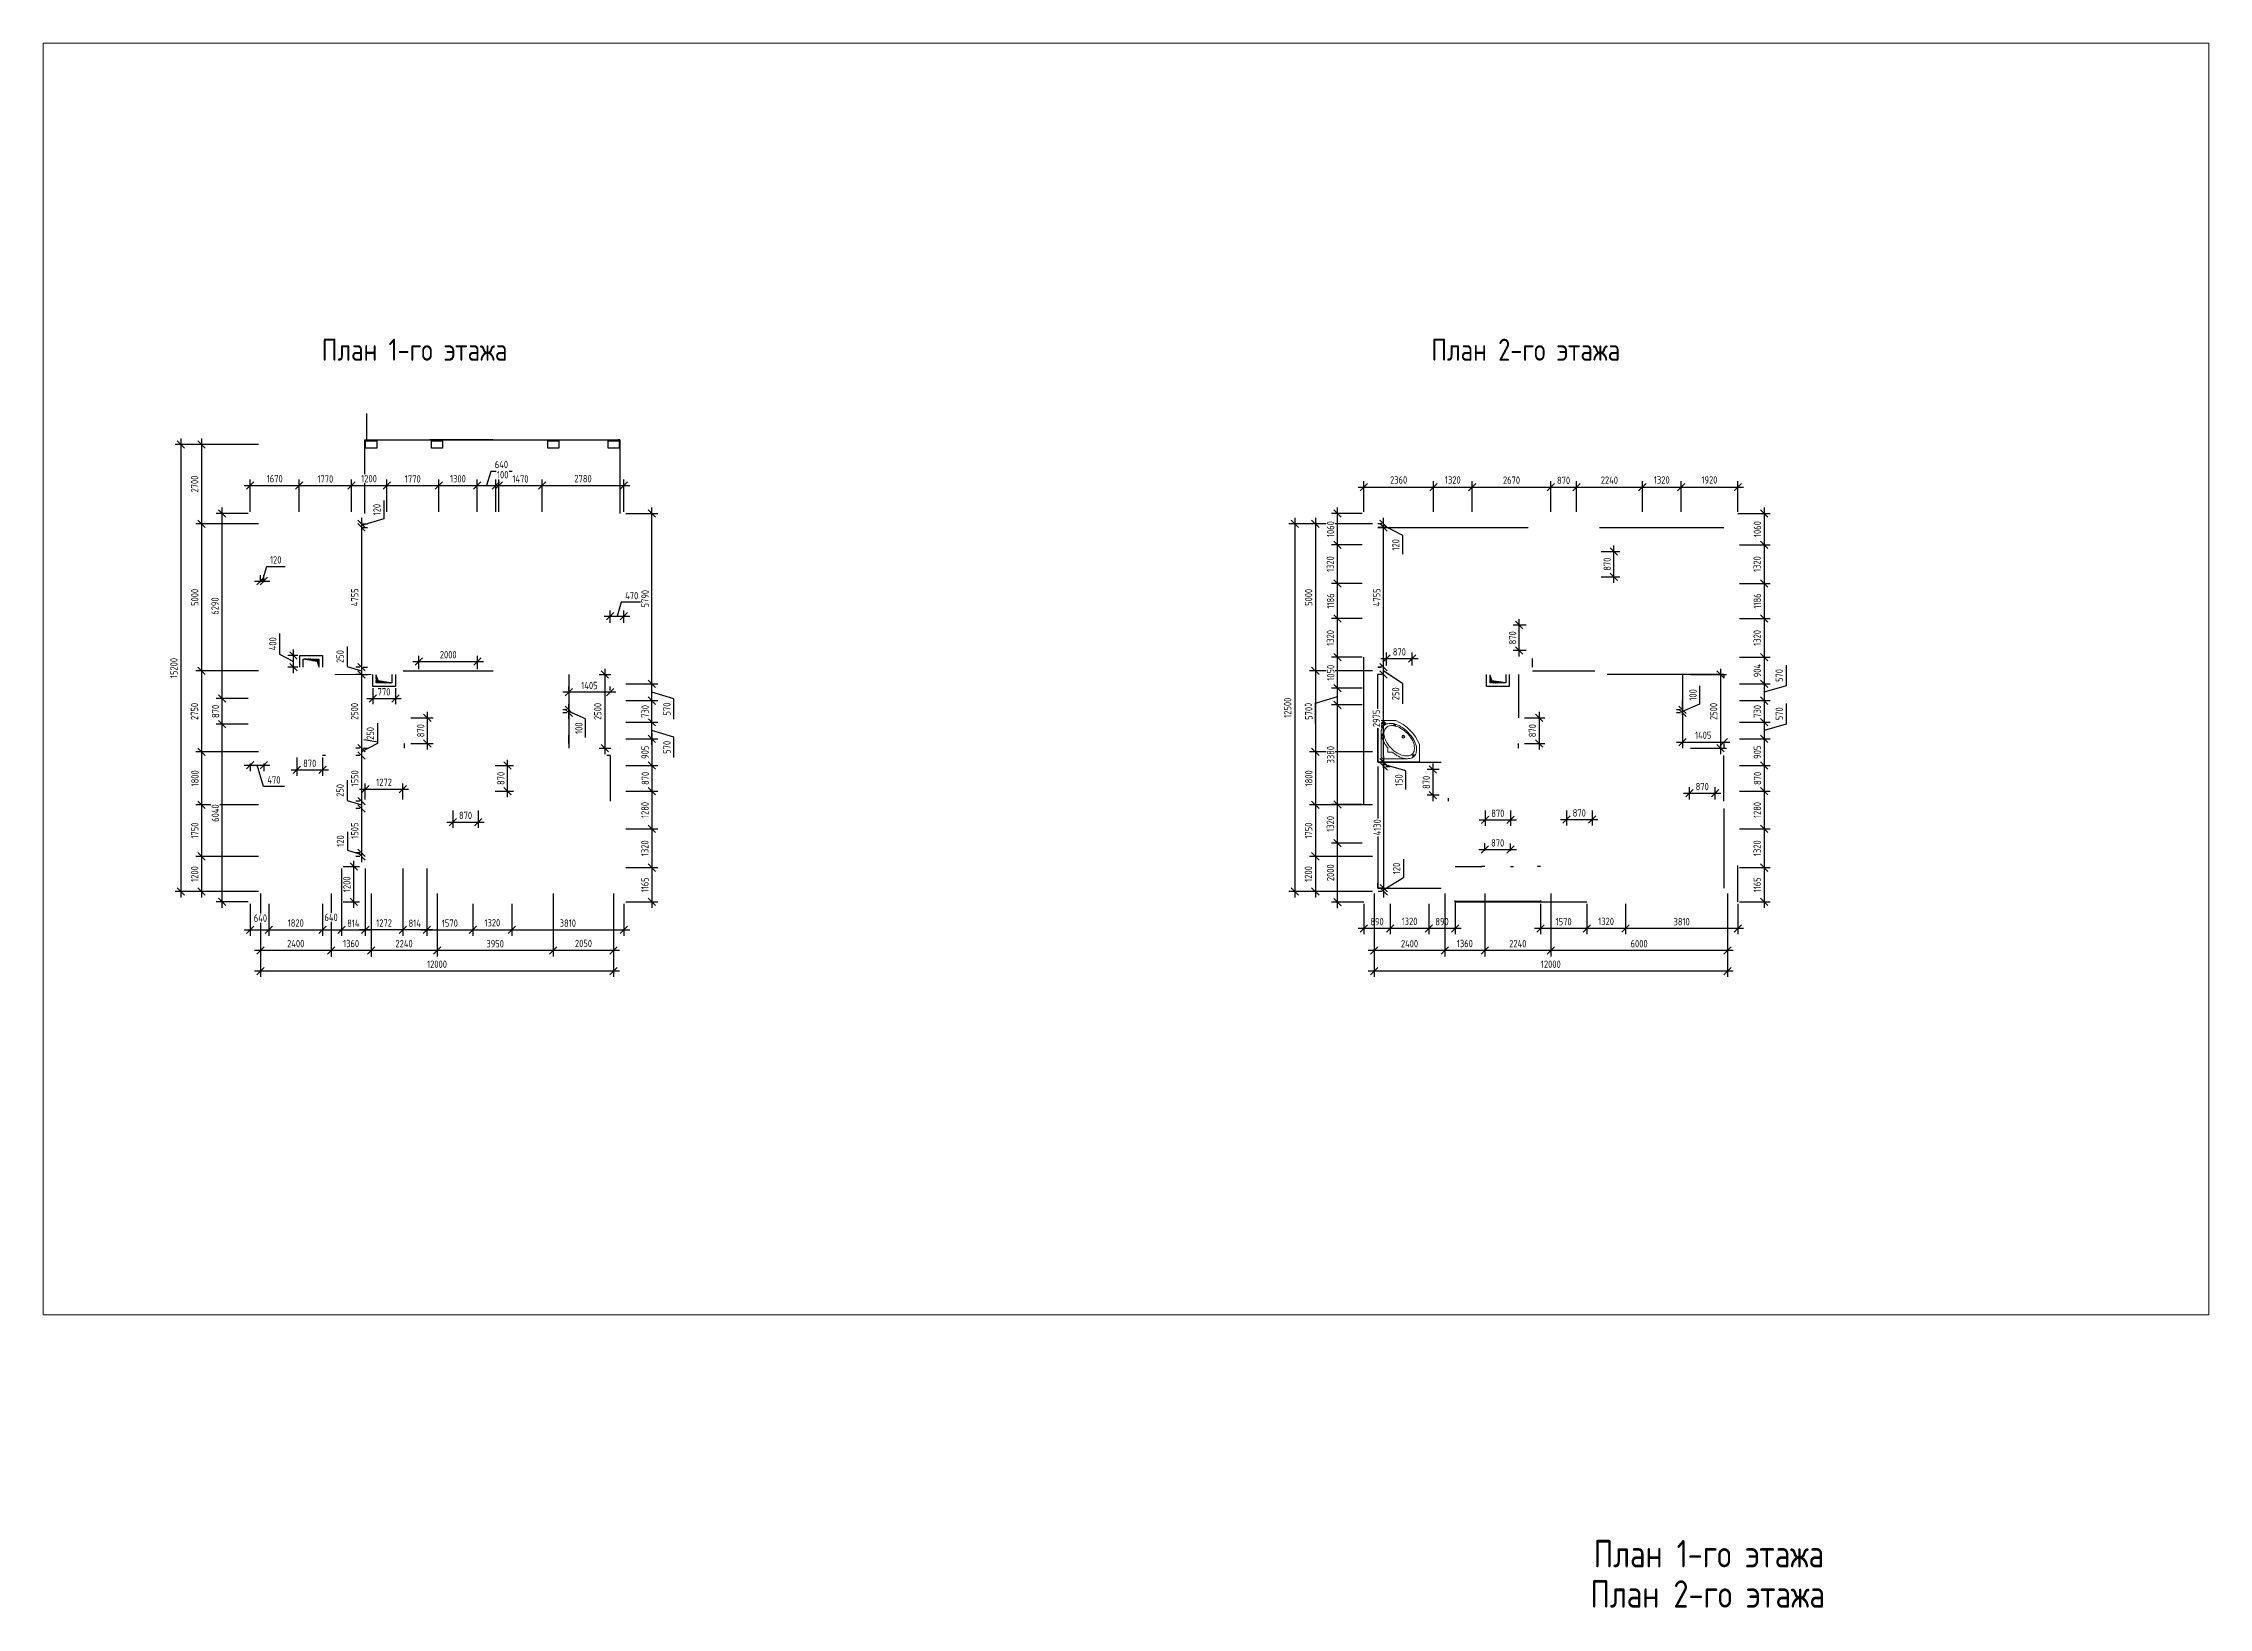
# Paper-space layout 'A3' of a CAD drawing. Header units: millimetres. Extents: x 20 to 415, y 7 to 292.
# The model-space entities are those that its viewports show. They can reach past a viewport. Long polylines and large blocks are cut down to what shows.
import ezdxf

# ---------------------------------------------------------------- set-up
doc = ezdxf.new("R2010")
doc.units = ezdxf.units.MM
for name, color, linetype, lineweight in [('пропуски в фундаменте', 1, 'Continuous', 30), ('РАЗМЕРЫ', 152, 'Continuous', 25), ('СПДС_ДВЕРИ', 162, 'Continuous', 35), ('СПДС_ЛЕСТНИЦЫ', 32, 'Continuous', 30), ('СПДС_ОБЪЕКТЫ', 62, 'Continuous', 15), ('СПДС_РАЗМЕРЫ', 152, 'Continuous', 25)]:
    doc.layers.add(name, color=color, linetype=linetype, lineweight=lineweight)
doc.styles.add('ГОСТ 2.304', font='CS_Gost2304.shx')
doc.dimstyles.new('СПДС', dxfattribs={"dimscale": 100, "dimtxt": 2.5, "dimasz": 2.5, "dimexe": 2, "dimexo": 0.625, "dimgap": 1, "dimtad": 1, "dimdec": 0, "dimtxsty": 'ГОСТ 2.304', "dimblk": 'OBLIQUE', "dimblk1": 'OBLIQUE', "dimblk2": 'OBLIQUE', "dimcen": 2.5, "dimdle": 2, "dimadec": 0, "dimazin": 2, "dimtfac": 0.75, "dimtdec": 4, "dimtmove": 1, "dimatfit": 3, "dimfxl": 1, "dimtfill": 1, "dimtolj": 1, "dimarcsym": 1})

psp = doc.layouts.new('A3')

# ---------------------------------------------------------------- texts
at = {"char_height": 5, "attachment_point": 1, "style": 'ГОСТ 2.304'}
for s, insert, width in [('План 1-го этажа', (302.8, 18.93), 54.3916), ('План 2-го этажа', (302.21, 11.58), 55.5726)]:
    psp.add_mtext(s, dxfattribs=dict(at, insert=insert, width=width))

msp = doc.modelspace()

# ---------------------------------------------------------------- texts
at = {"ltscale": 100, "style": 'ГОСТ 2.304'}
for s, p in [('План 1-го этажа', (18081.2, 33709.2)), ('План 2-го этажа', (55778.7, 33709.2))]:
    msp.add_text(s, height=750, dxfattribs=at).set_placement(p)

# ---------------------------------------------------------------- blocks, each defined once
blk = doc.blocks.new('_Oblique')
at = {"color": 0, "linetype": 'ByBlock', "lineweight": -2}
blk.add_line((-0.5, -0.5), (0.5, 0.5), dxfattribs=at)
blk = doc.blocks.new('*D33')
at = {"layer": 'Defpoints', "color": 0, "ltscale": 100}
for p in [(53839, 16868), (53839, 15668)]:
    blk.add_point(p, dxfattribs=at)
at = {"layer": 'СПДС_РАЗМЕРЫ', "color": 0, "lineweight": -2, "ltscale": 100}
for p, q in [((51839, 17068), (51839, 15468)), ((53776, 16868), (51639, 16868)), ((53776, 15668), (51639, 15668))]:
    blk.add_line(p, q, dxfattribs=at)
at = {"layer": 'СПДС_РАЗМЕРЫ', "color": 0, "lineweight": -2, "ltscale": 100, "xscale": 250, "yscale": 250, "zscale": 250}
for p, rotation in [((51839, 16868), 90), ((51839, 15668), 270)]:
    blk.add_blockref('_Oblique', p, dxfattribs=dict(at, rotation=rotation))
at = {"layer": 'СПДС_РАЗМЕРЫ', "color": 0, "lineweight": 25, "ltscale": 100, "insert": (51604, 16268), "char_height": 250, "attachment_point": 5, "rotation": 90, "style": 'ГОСТ 2.304', "bg_fill": 3, "box_fill_scale": 1.1, "bg_fill_color": 256, "bg_fill_true_color": 13158600, "bg_fill_transparency": 0}
blk.add_mtext('\\A1;1200', dxfattribs=at)
at = {"layer": 'Defpoints', "color": 0, "ltscale": 100}
blk.add_point((51839, 15668), dxfattribs=at)
blk = doc.blocks.new('*D34')
at = {"layer": 'Defpoints', "color": 0, "ltscale": 100}
for p in [(53839, 18618), (51839, 16868), (53839, 16868)]:
    blk.add_point(p, dxfattribs=at)
at = {"layer": 'СПДС_РАЗМЕРЫ', "color": 0, "lineweight": -2, "ltscale": 100}
for p, q in [((53776, 18618), (51639, 18618)), ((51839, 18818), (51839, 16668)), ((53776, 16868), (51639, 16868))]:
    blk.add_line(p, q, dxfattribs=at)
at = {"layer": 'СПДС_РАЗМЕРЫ', "color": 0, "lineweight": -2, "ltscale": 100, "xscale": 250, "yscale": 250, "zscale": 250}
for p, rotation in [((51839, 18618), 90), ((51839, 16868), 270)]:
    blk.add_blockref('_Oblique', p, dxfattribs=dict(at, rotation=rotation))
at = {"layer": 'СПДС_РАЗМЕРЫ', "color": 0, "lineweight": 25, "ltscale": 100, "insert": (51609, 17743), "char_height": 250, "attachment_point": 5, "rotation": 90, "style": 'ГОСТ 2.304', "bg_fill": 3, "box_fill_scale": 1.1, "bg_fill_color": 256, "bg_fill_true_color": 13158600, "bg_fill_transparency": 0}
blk.add_mtext('\\A1;1750', dxfattribs=at)
blk = doc.blocks.new('*D35')
at = {"layer": 'Defpoints', "color": 0, "ltscale": 100}
for p in [(53839, 20418), (51839, 18618), (53839, 18618)]:
    blk.add_point(p, dxfattribs=at)
at = {"layer": 'СПДС_РАЗМЕРЫ', "color": 0, "lineweight": -2, "ltscale": 100}
for p, q in [((51839, 20618), (51839, 18418)), ((53776, 20418), (51639, 20418)), ((53776, 18618), (51639, 18618))]:
    blk.add_line(p, q, dxfattribs=at)
at = {"layer": 'СПДС_РАЗМЕРЫ', "color": 0, "lineweight": -2, "ltscale": 100, "xscale": 250, "yscale": 250, "zscale": 250}
for p, rotation in [((51839, 20418), 90), ((51839, 18618), 270)]:
    blk.add_blockref('_Oblique', p, dxfattribs=dict(at, rotation=rotation))
at = {"layer": 'СПДС_РАЗМЕРЫ', "color": 0, "lineweight": 25, "ltscale": 100, "insert": (51614, 19518), "char_height": 250, "attachment_point": 5, "rotation": 90, "style": 'ГОСТ 2.304', "bg_fill": 3, "box_fill_scale": 1.1, "bg_fill_color": 256, "bg_fill_true_color": 13158600, "bg_fill_transparency": 0}
blk.add_mtext('\\A1;1800', dxfattribs=at)
blk = doc.blocks.new('*D36')
at = {"layer": 'Defpoints', "color": 0, "ltscale": 100}
for p in [(53839, 23168), (51839, 20418), (53839, 20418)]:
    blk.add_point(p, dxfattribs=at)
at = {"layer": 'СПДС_РАЗМЕРЫ', "color": 0, "lineweight": -2, "ltscale": 100}
for p, q in [((53776, 23168), (51639, 23168)), ((51839, 23368), (51839, 20218)), ((53776, 20418), (51639, 20418))]:
    blk.add_line(p, q, dxfattribs=at)
at = {"layer": 'СПДС_РАЗМЕРЫ', "color": 0, "lineweight": -2, "ltscale": 100, "xscale": 250, "yscale": 250, "zscale": 250}
for p, rotation in [((51839, 23168), 90), ((51839, 20418), 270)]:
    blk.add_blockref('_Oblique', p, dxfattribs=dict(at, rotation=rotation))
at = {"layer": 'СПДС_РАЗМЕРЫ', "color": 0, "lineweight": 25, "ltscale": 100, "insert": (51599, 21793), "char_height": 250, "attachment_point": 5, "rotation": 90, "style": 'ГОСТ 2.304', "bg_fill": 3, "box_fill_scale": 1.1, "bg_fill_color": 256, "bg_fill_true_color": 13158600, "bg_fill_transparency": 0}
blk.add_mtext('\\A1;2750', dxfattribs=at)
blk = doc.blocks.new('*D37')
at = {"layer": 'Defpoints', "color": 0, "ltscale": 100}
for p in [(53839, 28168), (51839, 23168), (53839, 23168)]:
    blk.add_point(p, dxfattribs=at)
at = {"layer": 'СПДС_РАЗМЕРЫ', "color": 0, "lineweight": -2, "ltscale": 100}
for p, q in [((53776, 28168), (51639, 28168)), ((51839, 28368), (51839, 22968)), ((53776, 23168), (51639, 23168))]:
    blk.add_line(p, q, dxfattribs=at)
at = {"layer": 'СПДС_РАЗМЕРЫ', "color": 0, "lineweight": -2, "ltscale": 100, "xscale": 250, "yscale": 250, "zscale": 250}
for p, rotation in [((51839, 28168), 90), ((51839, 23168), 270)]:
    blk.add_blockref('_Oblique', p, dxfattribs=dict(at, rotation=rotation))
at = {"layer": 'СПДС_РАЗМЕРЫ', "color": 0, "lineweight": 25, "ltscale": 100, "insert": (51609, 25668), "char_height": 250, "attachment_point": 5, "rotation": 90, "style": 'ГОСТ 2.304', "bg_fill": 3, "box_fill_scale": 1.1, "bg_fill_color": 256, "bg_fill_true_color": 13158600, "bg_fill_transparency": 0}
blk.add_mtext('\\A1;5000', dxfattribs=at)
blk = doc.blocks.new('*D38')
at = {"layer": 'Defpoints', "color": 0, "ltscale": 100}
for p in [(53839, 15668), (65839, 15668), (53839, 12968)]:
    blk.add_point(p, dxfattribs=at)
at = {"layer": 'СПДС_РАЗМЕРЫ', "color": 0, "lineweight": -2, "ltscale": 100}
for p, q in [((53839, 15605), (53839, 12768)), ((65839, 15605), (65839, 12768)), ((66039, 12968), (53639, 12968))]:
    blk.add_line(p, q, dxfattribs=at)
at = {"layer": 'СПДС_РАЗМЕРЫ', "color": 0, "lineweight": -2, "ltscale": 100, "xscale": 250, "yscale": 250, "zscale": 250, "rotation": 180}
blk.add_blockref('_Oblique', (53839, 12968), dxfattribs=at)
at = {"layer": 'СПДС_РАЗМЕРЫ', "color": 0, "lineweight": -2, "ltscale": 100, "xscale": 250, "yscale": 250, "zscale": 250}
blk.add_blockref('_Oblique', (65839, 12968), dxfattribs=at)
at = {"layer": 'СПДС_РАЗМЕРЫ', "color": 0, "lineweight": 25, "ltscale": 100, "insert": (59839, 13202), "char_height": 250, "attachment_point": 5, "style": 'ГОСТ 2.304', "bg_fill": 3, "box_fill_scale": 1.1, "bg_fill_color": 256, "bg_fill_true_color": 13158600, "bg_fill_transparency": 0}
blk.add_mtext('\\A1;12000', dxfattribs=at)
blk = doc.blocks.new('*D39')
at = {"layer": 'Defpoints', "color": 0, "ltscale": 100}
for p in [(53839, 15668), (56239, 15668), (53839, 13668)]:
    blk.add_point(p, dxfattribs=at)
at = {"layer": 'СПДС_РАЗМЕРЫ', "color": 0, "lineweight": -2, "ltscale": 100}
for p, q in [((53839, 15605), (53839, 13468)), ((56239, 15605), (56239, 13468)), ((56439, 13668), (53639, 13668))]:
    blk.add_line(p, q, dxfattribs=at)
at = {"layer": 'СПДС_РАЗМЕРЫ', "color": 0, "lineweight": -2, "ltscale": 100, "xscale": 250, "yscale": 250, "zscale": 250, "rotation": 180}
blk.add_blockref('_Oblique', (53839, 13668), dxfattribs=at)
at = {"layer": 'СПДС_РАЗМЕРЫ', "color": 0, "lineweight": -2, "ltscale": 100, "xscale": 250, "yscale": 250, "zscale": 250}
blk.add_blockref('_Oblique', (56239, 13668), dxfattribs=at)
at = {"layer": 'СПДС_РАЗМЕРЫ', "color": 0, "lineweight": 25, "ltscale": 100, "insert": (55039, 13902), "char_height": 250, "attachment_point": 5, "style": 'ГОСТ 2.304', "bg_fill": 3, "box_fill_scale": 1.1, "bg_fill_color": 256, "bg_fill_true_color": 13158600, "bg_fill_transparency": 0}
blk.add_mtext('\\A1;2400', dxfattribs=at)
blk = doc.blocks.new('*D40')
at = {"layer": 'Defpoints', "color": 0, "ltscale": 100}
for p in [(56239, 15668), (57599, 15668), (56239, 13668)]:
    blk.add_point(p, dxfattribs=at)
at = {"layer": 'СПДС_РАЗМЕРЫ', "color": 0, "lineweight": -2, "ltscale": 100}
for p, q in [((56239, 15605), (56239, 13468)), ((57599, 15605), (57599, 13468)), ((57799, 13668), (56039, 13668))]:
    blk.add_line(p, q, dxfattribs=at)
at = {"layer": 'СПДС_РАЗМЕРЫ', "color": 0, "lineweight": -2, "ltscale": 100, "xscale": 250, "yscale": 250, "zscale": 250, "rotation": 180}
blk.add_blockref('_Oblique', (56239, 13668), dxfattribs=at)
at = {"layer": 'СПДС_РАЗМЕРЫ', "color": 0, "lineweight": -2, "ltscale": 100, "xscale": 250, "yscale": 250, "zscale": 250}
blk.add_blockref('_Oblique', (57599, 13668), dxfattribs=at)
at = {"layer": 'СПДС_РАЗМЕРЫ', "color": 0, "lineweight": 25, "ltscale": 100, "insert": (56919, 13905), "char_height": 250, "attachment_point": 5, "style": 'ГОСТ 2.304', "bg_fill": 3, "box_fill_scale": 1.1, "bg_fill_color": 256, "bg_fill_true_color": 13158600, "bg_fill_transparency": 0}
blk.add_mtext('\\A1;1360', dxfattribs=at)
blk = doc.blocks.new('*D41')
at = {"layer": 'Defpoints', "color": 0, "ltscale": 100}
for p in [(57599, 15668), (59839, 15668), (57599, 13668)]:
    blk.add_point(p, dxfattribs=at)
at = {"layer": 'СПДС_РАЗМЕРЫ', "color": 0, "lineweight": -2, "ltscale": 100}
for p, q in [((57599, 15605), (57599, 13468)), ((59839, 15605), (59839, 13468)), ((60039, 13668), (57399, 13668))]:
    blk.add_line(p, q, dxfattribs=at)
at = {"layer": 'СПДС_РАЗМЕРЫ', "color": 0, "lineweight": -2, "ltscale": 100, "xscale": 250, "yscale": 250, "zscale": 250, "rotation": 180}
blk.add_blockref('_Oblique', (57599, 13668), dxfattribs=at)
at = {"layer": 'СПДС_РАЗМЕРЫ', "color": 0, "lineweight": -2, "ltscale": 100, "xscale": 250, "yscale": 250, "zscale": 250}
blk.add_blockref('_Oblique', (59839, 13668), dxfattribs=at)
at = {"layer": 'СПДС_РАЗМЕРЫ', "color": 0, "lineweight": 25, "ltscale": 100, "insert": (58719, 13902), "char_height": 250, "attachment_point": 5, "style": 'ГОСТ 2.304', "bg_fill": 3, "box_fill_scale": 1.1, "bg_fill_color": 256, "bg_fill_true_color": 13158600, "bg_fill_transparency": 0}
blk.add_mtext('\\A1;2240', dxfattribs=at)
blk = doc.blocks.new('*D42')
at = {"layer": 'Defpoints', "color": 0, "ltscale": 100}
for p in [(59839, 15668), (65839, 15668), (59839, 13668)]:
    blk.add_point(p, dxfattribs=at)
at = {"layer": 'СПДС_РАЗМЕРЫ', "color": 0, "lineweight": -2, "ltscale": 100}
for p, q in [((59839, 15605), (59839, 13468)), ((65839, 15605), (65839, 13468)), ((66039, 13668), (59639, 13668))]:
    blk.add_line(p, q, dxfattribs=at)
at = {"layer": 'СПДС_РАЗМЕРЫ', "color": 0, "lineweight": -2, "ltscale": 100, "xscale": 250, "yscale": 250, "zscale": 250, "rotation": 180}
blk.add_blockref('_Oblique', (59839, 13668), dxfattribs=at)
at = {"layer": 'СПДС_РАЗМЕРЫ', "color": 0, "lineweight": -2, "ltscale": 100, "xscale": 250, "yscale": 250, "zscale": 250}
blk.add_blockref('_Oblique', (65839, 13668), dxfattribs=at)
at = {"layer": 'СПДС_РАЗМЕРЫ', "color": 0, "lineweight": 25, "ltscale": 100, "insert": (62839, 13900), "char_height": 250, "attachment_point": 5, "style": 'ГОСТ 2.304', "bg_fill": 3, "box_fill_scale": 1.1, "bg_fill_color": 256, "bg_fill_true_color": 13158600, "bg_fill_transparency": 0}
blk.add_mtext('\\A1;6000', dxfattribs=at)
blk = doc.blocks.new('*D94')
at = {"layer": 'Defpoints', "color": 0, "ltscale": 100}
for p in [(62379, 15318), (66189, 15318), (62379, 14418)]:
    blk.add_point(p, dxfattribs=at)
at = {"layer": 'СПДС_РАЗМЕРЫ', "color": 0, "lineweight": -2, "ltscale": 100}
for p, q in [((62379, 15255), (62379, 14218)), ((66189, 15255), (66189, 14218)), ((66389, 14418), (62179, 14418))]:
    blk.add_line(p, q, dxfattribs=at)
at = {"layer": 'СПДС_РАЗМЕРЫ', "color": 0, "lineweight": -2, "ltscale": 100, "xscale": 250, "yscale": 250, "zscale": 250, "rotation": 180}
blk.add_blockref('_Oblique', (62379, 14418), dxfattribs=at)
at = {"layer": 'СПДС_РАЗМЕРЫ', "color": 0, "lineweight": -2, "ltscale": 100, "xscale": 250, "yscale": 250, "zscale": 250}
blk.add_blockref('_Oblique', (66189, 14418), dxfattribs=at)
at = {"layer": 'СПДС_РАЗМЕРЫ', "color": 0, "ltscale": 100, "insert": (64284, 14648), "char_height": 250, "attachment_point": 5, "style": 'ГОСТ 2.304', "bg_fill": 3, "box_fill_scale": 1.1, "bg_fill_color": 256, "bg_fill_true_color": 13158600, "bg_fill_transparency": 0}
blk.add_mtext('\\A1;3810', dxfattribs=at)
blk = doc.blocks.new('*D95')
at = {"layer": 'Defpoints', "color": 0, "ltscale": 100}
for p in [(61059, 15318), (62379, 15318), (61059, 14418)]:
    blk.add_point(p, dxfattribs=at)
at = {"layer": 'СПДС_РАЗМЕРЫ', "color": 0, "lineweight": -2, "ltscale": 100}
for p, q in [((61059, 15255), (61059, 14218)), ((62379, 15255), (62379, 14218)), ((62579, 14418), (60859, 14418))]:
    blk.add_line(p, q, dxfattribs=at)
at = {"layer": 'СПДС_РАЗМЕРЫ', "color": 0, "lineweight": -2, "ltscale": 100, "xscale": 250, "yscale": 250, "zscale": 250, "rotation": 180}
blk.add_blockref('_Oblique', (61059, 14418), dxfattribs=at)
at = {"layer": 'СПДС_РАЗМЕРЫ', "color": 0, "lineweight": -2, "ltscale": 100, "xscale": 250, "yscale": 250, "zscale": 250}
blk.add_blockref('_Oblique', (62379, 14418), dxfattribs=at)
at = {"layer": 'СПДС_РАЗМЕРЫ', "color": 0, "ltscale": 100, "insert": (61719, 14658), "char_height": 250, "attachment_point": 5, "style": 'ГОСТ 2.304', "bg_fill": 3, "box_fill_scale": 1.1, "bg_fill_color": 256, "bg_fill_true_color": 13158600, "bg_fill_transparency": 0}
blk.add_mtext('\\A1;1320', dxfattribs=at)
blk = doc.blocks.new('*D97')
at = {"layer": 'Defpoints', "color": 0, "ltscale": 100}
for p in [(59489, 15318), (61059, 15318), (59489, 14418)]:
    blk.add_point(p, dxfattribs=at)
at = {"layer": 'СПДС_РАЗМЕРЫ', "color": 0, "lineweight": -2, "ltscale": 100}
for p, q in [((59489, 15255), (59489, 14218)), ((61059, 15255), (61059, 14218)), ((61259, 14418), (59289, 14418))]:
    blk.add_line(p, q, dxfattribs=at)
at = {"layer": 'СПДС_РАЗМЕРЫ', "color": 0, "lineweight": -2, "ltscale": 100, "xscale": 250, "yscale": 250, "zscale": 250, "rotation": 180}
blk.add_blockref('_Oblique', (59489, 14418), dxfattribs=at)
at = {"layer": 'СПДС_РАЗМЕРЫ', "color": 0, "lineweight": -2, "ltscale": 100, "xscale": 250, "yscale": 250, "zscale": 250}
blk.add_blockref('_Oblique', (61059, 14418), dxfattribs=at)
at = {"layer": 'СПДС_РАЗМЕРЫ', "color": 0, "ltscale": 100, "insert": (60274, 14648), "char_height": 250, "attachment_point": 5, "style": 'ГОСТ 2.304', "bg_fill": 3, "box_fill_scale": 1.1, "bg_fill_color": 256, "bg_fill_true_color": 13158600, "bg_fill_transparency": 0}
blk.add_mtext('\\A1;1570', dxfattribs=at)
blk = doc.blocks.new('*D103')
at = {"layer": 'Defpoints', "color": 0, "ltscale": 100}
for p in [(55699, 15318), (56589, 15318)]:
    blk.add_point(p, dxfattribs=at)
at = {"layer": 'СПДС_РАЗМЕРЫ', "color": 0, "lineweight": -2, "ltscale": 100}
for p, q in [((55699, 15255), (55699, 14218)), ((56589, 15255), (56589, 14218)), ((56789, 14418), (55499, 14418))]:
    blk.add_line(p, q, dxfattribs=at)
at = {"layer": 'СПДС_РАЗМЕРЫ', "color": 0, "lineweight": -2, "ltscale": 100, "xscale": 250, "yscale": 250, "zscale": 250, "rotation": 180}
blk.add_blockref('_Oblique', (55699, 14418), dxfattribs=at)
at = {"layer": 'СПДС_РАЗМЕРЫ', "color": 0, "lineweight": -2, "ltscale": 100, "xscale": 250, "yscale": 250, "zscale": 250}
blk.add_blockref('_Oblique', (56589, 14418), dxfattribs=at)
at = {"layer": 'СПДС_РАЗМЕРЫ', "color": 0, "ltscale": 100, "insert": (56144, 14650), "char_height": 250, "attachment_point": 5, "style": 'ГОСТ 2.304', "bg_fill": 3, "box_fill_scale": 1.1, "bg_fill_color": 256, "bg_fill_true_color": 13158600, "bg_fill_transparency": 0}
blk.add_mtext('\\A1;890', dxfattribs=at)
at = {"layer": 'Defpoints', "color": 0, "ltscale": 100}
blk.add_point((55699, 14418), dxfattribs=at)
blk = doc.blocks.new('*D105')
at = {"layer": 'Defpoints', "color": 0, "ltscale": 100}
for p in [(54379, 15318), (55699, 15318), (54379, 14418)]:
    blk.add_point(p, dxfattribs=at)
at = {"layer": 'СПДС_РАЗМЕРЫ', "color": 0, "lineweight": -2, "ltscale": 100}
for p, q in [((54379, 15255), (54379, 14218)), ((55699, 15255), (55699, 14218)), ((55899, 14418), (54179, 14418))]:
    blk.add_line(p, q, dxfattribs=at)
at = {"layer": 'СПДС_РАЗМЕРЫ', "color": 0, "lineweight": -2, "ltscale": 100, "xscale": 250, "yscale": 250, "zscale": 250, "rotation": 180}
blk.add_blockref('_Oblique', (54379, 14418), dxfattribs=at)
at = {"layer": 'СПДС_РАЗМЕРЫ', "color": 0, "lineweight": -2, "ltscale": 100, "xscale": 250, "yscale": 250, "zscale": 250}
blk.add_blockref('_Oblique', (55699, 14418), dxfattribs=at)
at = {"layer": 'СПДС_РАЗМЕРЫ', "color": 0, "ltscale": 100, "insert": (55039, 14658), "char_height": 250, "attachment_point": 5, "style": 'ГОСТ 2.304', "bg_fill": 3, "box_fill_scale": 1.1, "bg_fill_color": 256, "bg_fill_true_color": 13158600, "bg_fill_transparency": 0}
blk.add_mtext('\\A1;1320', dxfattribs=at)
blk = doc.blocks.new('*D106')
at = {"layer": 'Defpoints', "color": 0, "ltscale": 100}
for p in [(53489, 15311), (54379, 15318)]:
    blk.add_point(p, dxfattribs=at)
at = {"layer": 'СПДС_РАЗМЕРЫ', "color": 0, "lineweight": -2, "ltscale": 100}
for p, q in [((53489, 15249), (53489, 14218)), ((54379, 15255), (54379, 14218)), ((54579, 14418), (53289, 14418))]:
    blk.add_line(p, q, dxfattribs=at)
at = {"layer": 'СПДС_РАЗМЕРЫ', "color": 0, "lineweight": -2, "ltscale": 100, "xscale": 250, "yscale": 250, "zscale": 250, "rotation": 180}
blk.add_blockref('_Oblique', (53489, 14418), dxfattribs=at)
at = {"layer": 'СПДС_РАЗМЕРЫ', "color": 0, "lineweight": -2, "ltscale": 100, "xscale": 250, "yscale": 250, "zscale": 250}
blk.add_blockref('_Oblique', (54379, 14418), dxfattribs=at)
at = {"layer": 'СПДС_РАЗМЕРЫ', "color": 0, "ltscale": 100, "insert": (53934, 14650), "char_height": 250, "attachment_point": 5, "style": 'ГОСТ 2.304', "bg_fill": 3, "box_fill_scale": 1.1, "bg_fill_color": 256, "bg_fill_true_color": 13158600, "bg_fill_transparency": 0}
blk.add_mtext('\\A1;890', dxfattribs=at)
at = {"layer": 'Defpoints', "color": 0, "ltscale": 100}
blk.add_point((53489, 14418), dxfattribs=at)
blk = doc.blocks.new('*D110')
at = {"layer": 'Defpoints', "color": 0, "ltscale": 100}
for p in [(53839, 28168), (51139, 15668), (53839, 15668)]:
    blk.add_point(p, dxfattribs=at)
at = {"layer": 'СПДС_РАЗМЕРЫ', "color": 0, "lineweight": -2, "ltscale": 100}
for p, q in [((53776, 28168), (50939, 28168)), ((51139, 28368), (51139, 15468)), ((53776, 15668), (50939, 15668))]:
    blk.add_line(p, q, dxfattribs=at)
at = {"layer": 'СПДС_РАЗМЕРЫ', "color": 0, "lineweight": -2, "ltscale": 100, "xscale": 250, "yscale": 250, "zscale": 250}
for p, rotation in [((51139, 28168), 90), ((51139, 15668), 270)]:
    blk.add_blockref('_Oblique', p, dxfattribs=dict(at, rotation=rotation))
at = {"layer": 'СПДС_РАЗМЕРЫ', "color": 0, "lineweight": 25, "ltscale": 100, "insert": (50899, 21918), "char_height": 250, "attachment_point": 5, "rotation": 90, "style": 'ГОСТ 2.304', "bg_fill": 3, "box_fill_scale": 1.1, "bg_fill_color": 256, "bg_fill_true_color": 13158600, "bg_fill_transparency": 0}
blk.add_mtext('\\A1;12500', dxfattribs=at)
blk = doc.blocks.new('*D111')
at = {"layer": 'Defpoints', "color": 0, "ltscale": 100}
for p in [(53839, 16868), (53839, 15668)]:
    blk.add_point(p, dxfattribs=at)
at = {"layer": 'СПДС_РАЗМЕРЫ', "color": 0, "lineweight": -2, "ltscale": 100}
for p, q in [((51839, 17068), (51839, 15468)), ((53776, 16868), (51639, 16868)), ((53776, 15668), (51639, 15668))]:
    blk.add_line(p, q, dxfattribs=at)
at = {"layer": 'СПДС_РАЗМЕРЫ', "color": 0, "lineweight": -2, "ltscale": 100, "xscale": 250, "yscale": 250, "zscale": 250}
for p, rotation in [((51839, 16868), 90), ((51839, 15668), 270)]:
    blk.add_blockref('_Oblique', p, dxfattribs=dict(at, rotation=rotation))
at = {"layer": 'СПДС_РАЗМЕРЫ', "color": 0, "lineweight": 25, "ltscale": 100, "insert": (51604, 16268), "char_height": 250, "attachment_point": 5, "rotation": 90, "style": 'ГОСТ 2.304', "bg_fill": 3, "box_fill_scale": 1.1, "bg_fill_color": 256, "bg_fill_true_color": 13158600, "bg_fill_transparency": 0}
blk.add_mtext('\\A1;1200', dxfattribs=at)
at = {"layer": 'Defpoints', "color": 0, "ltscale": 100}
blk.add_point((51839, 15668), dxfattribs=at)
blk = doc.blocks.new('*D112')
at = {"layer": 'Defpoints', "color": 0, "ltscale": 100}
for p in [(53839, 18618), (51839, 16868), (53839, 16868)]:
    blk.add_point(p, dxfattribs=at)
at = {"layer": 'СПДС_РАЗМЕРЫ', "color": 0, "lineweight": -2, "ltscale": 100}
for p, q in [((53776, 18618), (51639, 18618)), ((51839, 18818), (51839, 16668)), ((53776, 16868), (51639, 16868))]:
    blk.add_line(p, q, dxfattribs=at)
at = {"layer": 'СПДС_РАЗМЕРЫ', "color": 0, "lineweight": -2, "ltscale": 100, "xscale": 250, "yscale": 250, "zscale": 250}
for p, rotation in [((51839, 18618), 90), ((51839, 16868), 270)]:
    blk.add_blockref('_Oblique', p, dxfattribs=dict(at, rotation=rotation))
at = {"layer": 'СПДС_РАЗМЕРЫ', "color": 0, "lineweight": 25, "ltscale": 100, "insert": (51609, 17743), "char_height": 250, "attachment_point": 5, "rotation": 90, "style": 'ГОСТ 2.304', "bg_fill": 3, "box_fill_scale": 1.1, "bg_fill_color": 256, "bg_fill_true_color": 13158600, "bg_fill_transparency": 0}
blk.add_mtext('\\A1;1750', dxfattribs=at)
blk = doc.blocks.new('*D113')
at = {"layer": 'Defpoints', "color": 0, "ltscale": 100}
for p in [(53839, 20418), (51839, 18618), (53839, 18618)]:
    blk.add_point(p, dxfattribs=at)
at = {"layer": 'СПДС_РАЗМЕРЫ', "color": 0, "lineweight": -2, "ltscale": 100}
for p, q in [((51839, 20618), (51839, 18418)), ((53776, 20418), (51639, 20418)), ((53776, 18618), (51639, 18618))]:
    blk.add_line(p, q, dxfattribs=at)
at = {"layer": 'СПДС_РАЗМЕРЫ', "color": 0, "lineweight": -2, "ltscale": 100, "xscale": 250, "yscale": 250, "zscale": 250}
for p, rotation in [((51839, 20418), 90), ((51839, 18618), 270)]:
    blk.add_blockref('_Oblique', p, dxfattribs=dict(at, rotation=rotation))
at = {"layer": 'СПДС_РАЗМЕРЫ', "color": 0, "lineweight": 25, "ltscale": 100, "insert": (51614, 19518), "char_height": 250, "attachment_point": 5, "rotation": 90, "style": 'ГОСТ 2.304', "bg_fill": 3, "box_fill_scale": 1.1, "bg_fill_color": 256, "bg_fill_true_color": 13158600, "bg_fill_transparency": 0}
blk.add_mtext('\\A1;1800', dxfattribs=at)
blk = doc.blocks.new('*D114')
at = {"layer": 'Defpoints', "color": 0, "ltscale": 100}
for p in [(53839, 23168), (51839, 20418), (53839, 20418)]:
    blk.add_point(p, dxfattribs=at)
at = {"layer": 'СПДС_РАЗМЕРЫ', "color": 0, "lineweight": -2, "ltscale": 100}
for p, q in [((53776, 23168), (51639, 23168)), ((51839, 23368), (51839, 20218)), ((53776, 20418), (51639, 20418))]:
    blk.add_line(p, q, dxfattribs=at)
at = {"layer": 'СПДС_РАЗМЕРЫ', "color": 0, "lineweight": -2, "ltscale": 100, "xscale": 250, "yscale": 250, "zscale": 250}
for p, rotation in [((51839, 23168), 90), ((51839, 20418), 270)]:
    blk.add_blockref('_Oblique', p, dxfattribs=dict(at, rotation=rotation))
at = {"layer": 'СПДС_РАЗМЕРЫ', "color": 0, "lineweight": 25, "ltscale": 100, "insert": (51599, 21793), "char_height": 250, "attachment_point": 5, "rotation": 90, "style": 'ГОСТ 2.304', "bg_fill": 3, "box_fill_scale": 1.1, "bg_fill_color": 256, "bg_fill_true_color": 13158600, "bg_fill_transparency": 0}
blk.add_mtext('\\A1;2750', dxfattribs=at)
blk = doc.blocks.new('*D115')
at = {"layer": 'Defpoints', "color": 0, "ltscale": 100}
for p in [(53839, 28168), (51839, 23168), (53839, 23168)]:
    blk.add_point(p, dxfattribs=at)
at = {"layer": 'СПДС_РАЗМЕРЫ', "color": 0, "lineweight": -2, "ltscale": 100}
for p, q in [((53776, 28168), (51639, 28168)), ((51839, 28368), (51839, 22968)), ((53776, 23168), (51639, 23168))]:
    blk.add_line(p, q, dxfattribs=at)
at = {"layer": 'СПДС_РАЗМЕРЫ', "color": 0, "lineweight": -2, "ltscale": 100, "xscale": 250, "yscale": 250, "zscale": 250}
for p, rotation in [((51839, 28168), 90), ((51839, 23168), 270)]:
    blk.add_blockref('_Oblique', p, dxfattribs=dict(at, rotation=rotation))
at = {"layer": 'СПДС_РАЗМЕРЫ', "color": 0, "lineweight": 25, "ltscale": 100, "insert": (51609, 25668), "char_height": 250, "attachment_point": 5, "rotation": 90, "style": 'ГОСТ 2.304', "bg_fill": 3, "box_fill_scale": 1.1, "bg_fill_color": 256, "bg_fill_true_color": 13158600, "bg_fill_transparency": 0}
blk.add_mtext('\\A1;5000', dxfattribs=at)
blk = doc.blocks.new('*D116')
at = {"layer": 'Defpoints', "color": 0, "ltscale": 100}
for p in [(53839, 15668), (65839, 15668), (53839, 12968)]:
    blk.add_point(p, dxfattribs=at)
at = {"layer": 'СПДС_РАЗМЕРЫ', "color": 0, "lineweight": -2, "ltscale": 100}
for p, q in [((53839, 15605), (53839, 12768)), ((65839, 15605), (65839, 12768)), ((66039, 12968), (53639, 12968))]:
    blk.add_line(p, q, dxfattribs=at)
at = {"layer": 'СПДС_РАЗМЕРЫ', "color": 0, "lineweight": -2, "ltscale": 100, "xscale": 250, "yscale": 250, "zscale": 250, "rotation": 180}
blk.add_blockref('_Oblique', (53839, 12968), dxfattribs=at)
at = {"layer": 'СПДС_РАЗМЕРЫ', "color": 0, "lineweight": -2, "ltscale": 100, "xscale": 250, "yscale": 250, "zscale": 250}
blk.add_blockref('_Oblique', (65839, 12968), dxfattribs=at)
at = {"layer": 'СПДС_РАЗМЕРЫ', "color": 0, "lineweight": 25, "ltscale": 100, "insert": (59839, 13202), "char_height": 250, "attachment_point": 5, "style": 'ГОСТ 2.304', "bg_fill": 3, "box_fill_scale": 1.1, "bg_fill_color": 256, "bg_fill_true_color": 13158600, "bg_fill_transparency": 0}
blk.add_mtext('\\A1;12000', dxfattribs=at)
blk = doc.blocks.new('*D117')
at = {"layer": 'Defpoints', "color": 0, "ltscale": 100}
for p in [(53839, 15668), (56239, 15668), (53839, 13668)]:
    blk.add_point(p, dxfattribs=at)
at = {"layer": 'СПДС_РАЗМЕРЫ', "color": 0, "lineweight": -2, "ltscale": 100}
for p, q in [((53839, 15605), (53839, 13468)), ((56239, 15605), (56239, 13468)), ((56439, 13668), (53639, 13668))]:
    blk.add_line(p, q, dxfattribs=at)
at = {"layer": 'СПДС_РАЗМЕРЫ', "color": 0, "lineweight": -2, "ltscale": 100, "xscale": 250, "yscale": 250, "zscale": 250, "rotation": 180}
blk.add_blockref('_Oblique', (53839, 13668), dxfattribs=at)
at = {"layer": 'СПДС_РАЗМЕРЫ', "color": 0, "lineweight": -2, "ltscale": 100, "xscale": 250, "yscale": 250, "zscale": 250}
blk.add_blockref('_Oblique', (56239, 13668), dxfattribs=at)
at = {"layer": 'СПДС_РАЗМЕРЫ', "color": 0, "lineweight": 25, "ltscale": 100, "insert": (55039, 13902), "char_height": 250, "attachment_point": 5, "style": 'ГОСТ 2.304', "bg_fill": 3, "box_fill_scale": 1.1, "bg_fill_color": 256, "bg_fill_true_color": 13158600, "bg_fill_transparency": 0}
blk.add_mtext('\\A1;2400', dxfattribs=at)
blk = doc.blocks.new('*D118')
at = {"layer": 'Defpoints', "color": 0, "ltscale": 100}
for p in [(56239, 15668), (57599, 15668), (56239, 13668)]:
    blk.add_point(p, dxfattribs=at)
at = {"layer": 'СПДС_РАЗМЕРЫ', "color": 0, "lineweight": -2, "ltscale": 100}
for p, q in [((56239, 15605), (56239, 13468)), ((57599, 15605), (57599, 13468)), ((57799, 13668), (56039, 13668))]:
    blk.add_line(p, q, dxfattribs=at)
at = {"layer": 'СПДС_РАЗМЕРЫ', "color": 0, "lineweight": -2, "ltscale": 100, "xscale": 250, "yscale": 250, "zscale": 250, "rotation": 180}
blk.add_blockref('_Oblique', (56239, 13668), dxfattribs=at)
at = {"layer": 'СПДС_РАЗМЕРЫ', "color": 0, "lineweight": -2, "ltscale": 100, "xscale": 250, "yscale": 250, "zscale": 250}
blk.add_blockref('_Oblique', (57599, 13668), dxfattribs=at)
at = {"layer": 'СПДС_РАЗМЕРЫ', "color": 0, "lineweight": 25, "ltscale": 100, "insert": (56919, 13905), "char_height": 250, "attachment_point": 5, "style": 'ГОСТ 2.304', "bg_fill": 3, "box_fill_scale": 1.1, "bg_fill_color": 256, "bg_fill_true_color": 13158600, "bg_fill_transparency": 0}
blk.add_mtext('\\A1;1360', dxfattribs=at)
blk = doc.blocks.new('*D119')
at = {"layer": 'Defpoints', "color": 0, "ltscale": 100}
for p in [(57599, 15668), (59839, 15668), (57599, 13668)]:
    blk.add_point(p, dxfattribs=at)
at = {"layer": 'СПДС_РАЗМЕРЫ', "color": 0, "lineweight": -2, "ltscale": 100}
for p, q in [((57599, 15605), (57599, 13468)), ((59839, 15605), (59839, 13468)), ((60039, 13668), (57399, 13668))]:
    blk.add_line(p, q, dxfattribs=at)
at = {"layer": 'СПДС_РАЗМЕРЫ', "color": 0, "lineweight": -2, "ltscale": 100, "xscale": 250, "yscale": 250, "zscale": 250, "rotation": 180}
blk.add_blockref('_Oblique', (57599, 13668), dxfattribs=at)
at = {"layer": 'СПДС_РАЗМЕРЫ', "color": 0, "lineweight": -2, "ltscale": 100, "xscale": 250, "yscale": 250, "zscale": 250}
blk.add_blockref('_Oblique', (59839, 13668), dxfattribs=at)
at = {"layer": 'СПДС_РАЗМЕРЫ', "color": 0, "lineweight": 25, "ltscale": 100, "insert": (58719, 13902), "char_height": 250, "attachment_point": 5, "style": 'ГОСТ 2.304', "bg_fill": 3, "box_fill_scale": 1.1, "bg_fill_color": 256, "bg_fill_true_color": 13158600, "bg_fill_transparency": 0}
blk.add_mtext('\\A1;2240', dxfattribs=at)
blk = doc.blocks.new('*D120')
at = {"layer": 'Defpoints', "color": 0, "ltscale": 100}
for p in [(59839, 15668), (65839, 15668), (59839, 13668)]:
    blk.add_point(p, dxfattribs=at)
at = {"layer": 'СПДС_РАЗМЕРЫ', "color": 0, "lineweight": -2, "ltscale": 100}
for p, q in [((59839, 15605), (59839, 13468)), ((65839, 15605), (65839, 13468)), ((66039, 13668), (59639, 13668))]:
    blk.add_line(p, q, dxfattribs=at)
at = {"layer": 'СПДС_РАЗМЕРЫ', "color": 0, "lineweight": -2, "ltscale": 100, "xscale": 250, "yscale": 250, "zscale": 250, "rotation": 180}
blk.add_blockref('_Oblique', (59839, 13668), dxfattribs=at)
at = {"layer": 'СПДС_РАЗМЕРЫ', "color": 0, "lineweight": -2, "ltscale": 100, "xscale": 250, "yscale": 250, "zscale": 250}
blk.add_blockref('_Oblique', (65839, 13668), dxfattribs=at)
at = {"layer": 'СПДС_РАЗМЕРЫ', "color": 0, "lineweight": 25, "ltscale": 100, "insert": (62839, 13900), "char_height": 250, "attachment_point": 5, "style": 'ГОСТ 2.304', "bg_fill": 3, "box_fill_scale": 1.1, "bg_fill_color": 256, "bg_fill_true_color": 13158600, "bg_fill_transparency": 0}
blk.add_mtext('\\A1;6000', dxfattribs=at)
blk = doc.blocks.new('*D121')
at = {"layer": 'Defpoints', "color": 0, "ltscale": 100}
for p in [(52589, 17311), (53489, 17311), (53489, 15311)]:
    blk.add_point(p, dxfattribs=at)
at = {"layer": 'СПДС_РАЗМЕРЫ', "color": 0, "lineweight": -2, "ltscale": 100}
for p, q in [((53426, 17311), (52389, 17311)), ((52589, 15111), (52589, 17511)), ((53426, 15311), (52389, 15311))]:
    blk.add_line(p, q, dxfattribs=at)
at = {"layer": 'СПДС_РАЗМЕРЫ', "color": 0, "lineweight": -2, "ltscale": 100, "xscale": 250, "yscale": 250, "zscale": 250}
for p, rotation in [((52589, 17311), 90), ((52589, 15311), 270)]:
    blk.add_blockref('_Oblique', p, dxfattribs=dict(at, rotation=rotation))
at = {"layer": 'СПДС_РАЗМЕРЫ', "color": 0, "ltscale": 100, "insert": (52354, 16311), "char_height": 250, "attachment_point": 5, "rotation": 90, "style": 'ГОСТ 2.304', "bg_fill": 3, "box_fill_scale": 1.1, "bg_fill_color": 256, "bg_fill_true_color": 13158600, "bg_fill_transparency": 0}
blk.add_mtext('\\A1;2000', dxfattribs=at)
blk = doc.blocks.new('*D122')
at = {"layer": 'Defpoints', "color": 0, "ltscale": 100}
for p in [(52589, 18631), (53489, 18631), (53489, 17311)]:
    blk.add_point(p, dxfattribs=at)
at = {"layer": 'СПДС_РАЗМЕРЫ', "color": 0, "lineweight": -2, "ltscale": 100}
for p, q in [((53426, 18631), (52389, 18631)), ((52589, 17111), (52589, 18831)), ((53426, 17311), (52389, 17311))]:
    blk.add_line(p, q, dxfattribs=at)
at = {"layer": 'СПДС_РАЗМЕРЫ', "color": 0, "lineweight": -2, "ltscale": 100, "xscale": 250, "yscale": 250, "zscale": 250}
for p, rotation in [((52589, 18631), 90), ((52589, 17311), 270)]:
    blk.add_blockref('_Oblique', p, dxfattribs=dict(at, rotation=rotation))
at = {"layer": 'СПДС_РАЗМЕРЫ', "color": 0, "ltscale": 100, "insert": (52349, 17971), "char_height": 250, "attachment_point": 5, "rotation": 90, "style": 'ГОСТ 2.304', "bg_fill": 3, "box_fill_scale": 1.1, "bg_fill_color": 256, "bg_fill_true_color": 13158600, "bg_fill_transparency": 0}
blk.add_mtext('\\A1;1320', dxfattribs=at)
blk = doc.blocks.new('*D129')
at = {"layer": 'Defpoints', "color": 0, "ltscale": 100}
for p in [(52589, 22011), (53489, 22011), (53489, 18631)]:
    blk.add_point(p, dxfattribs=at)
at = {"layer": 'СПДС_РАЗМЕРЫ', "color": 0, "lineweight": -2, "ltscale": 100}
for p, q in [((52589, 18431), (52589, 22211)), ((53426, 22011), (52389, 22011)), ((53426, 18631), (52389, 18631))]:
    blk.add_line(p, q, dxfattribs=at)
at = {"layer": 'СПДС_РАЗМЕРЫ', "color": 0, "lineweight": -2, "ltscale": 100, "xscale": 250, "yscale": 250, "zscale": 250}
for p, rotation in [((52589, 22011), 90), ((52589, 18631), 270)]:
    blk.add_blockref('_Oblique', p, dxfattribs=dict(at, rotation=rotation))
at = {"layer": 'СПДС_РАЗМЕРЫ', "color": 0, "ltscale": 100, "insert": (52359, 20321), "char_height": 250, "attachment_point": 5, "rotation": 90, "style": 'ГОСТ 2.304', "bg_fill": 3, "box_fill_scale": 1.1, "bg_fill_color": 256, "bg_fill_true_color": 13158600, "bg_fill_transparency": 0}
blk.add_mtext('\\A1;3380', dxfattribs=at)
blk = doc.blocks.new('*D130')
at = {"layer": 'Defpoints', "color": 0, "ltscale": 100}
for p in [(52589, 22581), (53489, 22581), (53489, 22011)]:
    blk.add_point(p, dxfattribs=at)
at = {"layer": 'СПДС_РАЗМЕРЫ', "color": 0, "lineweight": -2, "ltscale": 100}
for p, q in [((51848, 22074), (52589, 22296)), ((51848, 21380), (51848, 22074)), ((53426, 22581), (52389, 22581)), ((52589, 21811), (52589, 22781)), ((53426, 22011), (52389, 22011))]:
    blk.add_line(p, q, dxfattribs=at)
at = {"layer": 'СПДС_РАЗМЕРЫ', "color": 0, "lineweight": -2, "ltscale": 100, "xscale": 250, "yscale": 250, "zscale": 250}
for p, rotation in [((52589, 22581), 90), ((52589, 22011), 270)]:
    blk.add_blockref('_Oblique', p, dxfattribs=dict(at, rotation=rotation))
at = {"layer": 'СПДС_РАЗМЕРЫ', "color": 0, "ltscale": 100, "insert": (51618, 21727), "char_height": 250, "attachment_point": 5, "rotation": 90, "style": 'ГОСТ 2.304', "bg_fill": 3, "box_fill_scale": 1.1, "bg_fill_color": 256, "bg_fill_true_color": 13158600, "bg_fill_transparency": 0}
blk.add_mtext('\\A1;570', dxfattribs=at)
blk = doc.blocks.new('*D132')
at = {"layer": 'Defpoints', "color": 0, "ltscale": 100}
for p in [(53489, 23631), (53489, 22581)]:
    blk.add_point(p, dxfattribs=at)
at = {"layer": 'СПДС_РАЗМЕРЫ', "color": 0, "lineweight": -2, "ltscale": 100}
for p, q in [((53426, 23631), (52389, 23631)), ((52589, 22381), (52589, 23831)), ((53426, 22581), (52389, 22581))]:
    blk.add_line(p, q, dxfattribs=at)
at = {"layer": 'СПДС_РАЗМЕРЫ', "color": 0, "lineweight": -2, "ltscale": 100, "xscale": 250, "yscale": 250, "zscale": 250}
for p, rotation in [((52589, 23631), 90), ((52589, 22581), 270)]:
    blk.add_blockref('_Oblique', p, dxfattribs=dict(at, rotation=rotation))
at = {"layer": 'СПДС_РАЗМЕРЫ', "color": 0, "ltscale": 100, "insert": (52359, 23106), "char_height": 250, "attachment_point": 5, "rotation": 90, "style": 'ГОСТ 2.304', "bg_fill": 3, "box_fill_scale": 1.1, "bg_fill_color": 256, "bg_fill_true_color": 13158600, "bg_fill_transparency": 0}
blk.add_mtext('\\A1;1050', dxfattribs=at)
at = {"layer": 'Defpoints', "color": 0, "ltscale": 100}
blk.add_point((52589, 23631), dxfattribs=at)
blk = doc.blocks.new('*D134')
at = {"layer": 'Defpoints', "color": 0, "ltscale": 100}
for p in [(52589, 24951), (53489, 24951), (53489, 23631)]:
    blk.add_point(p, dxfattribs=at)
at = {"layer": 'СПДС_РАЗМЕРЫ', "color": 0, "lineweight": -2, "ltscale": 100}
for p, q in [((52589, 23431), (52589, 25151)), ((53426, 24951), (52389, 24951)), ((53426, 23631), (52389, 23631))]:
    blk.add_line(p, q, dxfattribs=at)
at = {"layer": 'СПДС_РАЗМЕРЫ', "color": 0, "lineweight": -2, "ltscale": 100, "xscale": 250, "yscale": 250, "zscale": 250}
for p, rotation in [((52589, 24951), 90), ((52589, 23631), 270)]:
    blk.add_blockref('_Oblique', p, dxfattribs=dict(at, rotation=rotation))
at = {"layer": 'СПДС_РАЗМЕРЫ', "color": 0, "ltscale": 100, "insert": (52349, 24291), "char_height": 250, "attachment_point": 5, "rotation": 90, "style": 'ГОСТ 2.304', "bg_fill": 3, "box_fill_scale": 1.1, "bg_fill_color": 256, "bg_fill_true_color": 13158600, "bg_fill_transparency": 0}
blk.add_mtext('\\A1;1320', dxfattribs=at)
blk = doc.blocks.new('*D136')
at = {"layer": 'Defpoints', "color": 0, "ltscale": 100}
for p in [(53489, 26138), (53489, 24951)]:
    blk.add_point(p, dxfattribs=at)
at = {"layer": 'СПДС_РАЗМЕРЫ', "color": 0, "lineweight": -2, "ltscale": 100}
for p, q in [((53426, 26138), (52389, 26138)), ((52589, 24751), (52589, 26338)), ((53426, 24951), (52389, 24951))]:
    blk.add_line(p, q, dxfattribs=at)
at = {"layer": 'СПДС_РАЗМЕРЫ', "color": 0, "lineweight": -2, "ltscale": 100, "xscale": 250, "yscale": 250, "zscale": 250}
for p, rotation in [((52589, 26138), 90), ((52589, 24951), 270)]:
    blk.add_blockref('_Oblique', p, dxfattribs=dict(at, rotation=rotation))
at = {"layer": 'СПДС_РАЗМЕРЫ', "color": 0, "ltscale": 100, "insert": (52357, 25545), "char_height": 250, "attachment_point": 5, "rotation": 90, "style": 'ГОСТ 2.304', "bg_fill": 3, "box_fill_scale": 1.1, "bg_fill_color": 256, "bg_fill_true_color": 13158600, "bg_fill_transparency": 0}
blk.add_mtext('\\A1;1186', dxfattribs=at)
at = {"layer": 'Defpoints', "color": 0, "ltscale": 100}
blk.add_point((52589, 26138), dxfattribs=at)
blk = doc.blocks.new('*D137')
at = {"layer": 'Defpoints', "color": 0, "ltscale": 100}
for p in [(52589, 27458), (53489, 27458), (53489, 26138)]:
    blk.add_point(p, dxfattribs=at)
at = {"layer": 'СПДС_РАЗМЕРЫ', "color": 0, "lineweight": -2, "ltscale": 100}
for p, q in [((53426, 27458), (52389, 27458)), ((52589, 25938), (52589, 27658)), ((53426, 26138), (52389, 26138))]:
    blk.add_line(p, q, dxfattribs=at)
at = {"layer": 'СПДС_РАЗМЕРЫ', "color": 0, "lineweight": -2, "ltscale": 100, "xscale": 250, "yscale": 250, "zscale": 250}
for p, rotation in [((52589, 27458), 90), ((52589, 26138), 270)]:
    blk.add_blockref('_Oblique', p, dxfattribs=dict(at, rotation=rotation))
at = {"layer": 'СПДС_РАЗМЕРЫ', "color": 0, "ltscale": 100, "insert": (52349, 26798), "char_height": 250, "attachment_point": 5, "rotation": 90, "style": 'ГОСТ 2.304', "bg_fill": 3, "box_fill_scale": 1.1, "bg_fill_color": 256, "bg_fill_true_color": 13158600, "bg_fill_transparency": 0}
blk.add_mtext('\\A1;1320', dxfattribs=at)
blk = doc.blocks.new('*D138')
at = {"layer": 'Defpoints', "color": 0, "ltscale": 100}
for p in [(53489, 28518), (53489, 27458)]:
    blk.add_point(p, dxfattribs=at)
at = {"layer": 'СПДС_РАЗМЕРЫ', "color": 0, "lineweight": -2, "ltscale": 100}
for p, q in [((52589, 27258), (52589, 28718)), ((53426, 28518), (52389, 28518)), ((53426, 27458), (52389, 27458))]:
    blk.add_line(p, q, dxfattribs=at)
at = {"layer": 'СПДС_РАЗМЕРЫ', "color": 0, "lineweight": -2, "ltscale": 100, "xscale": 250, "yscale": 250, "zscale": 250}
for p, rotation in [((52589, 28518), 90), ((52589, 27458), 270)]:
    blk.add_blockref('_Oblique', p, dxfattribs=dict(at, rotation=rotation))
at = {"layer": 'СПДС_РАЗМЕРЫ', "color": 0, "ltscale": 100, "insert": (52357, 27988), "char_height": 250, "attachment_point": 5, "rotation": 90, "style": 'ГОСТ 2.304', "bg_fill": 3, "box_fill_scale": 1.1, "bg_fill_color": 256, "bg_fill_true_color": 13158600, "bg_fill_transparency": 0}
blk.add_mtext('\\A1;1060', dxfattribs=at)
at = {"layer": 'Defpoints', "color": 0, "ltscale": 100}
blk.add_point((52589, 28518), dxfattribs=at)
blk = doc.blocks.new('*D141')
at = {"layer": 'Defpoints', "color": 0, "ltscale": 100}
for p in [(55849, 29418), (53489, 28518), (55849, 28518)]:
    blk.add_point(p, dxfattribs=at)
at = {"layer": 'СПДС_РАЗМЕРЫ', "color": 0, "lineweight": -2, "ltscale": 100}
for p, q in [((53489, 28580), (53489, 29618)), ((55849, 28580), (55849, 29618)), ((53289, 29418), (56049, 29418))]:
    blk.add_line(p, q, dxfattribs=at)
at = {"layer": 'СПДС_РАЗМЕРЫ', "color": 0, "lineweight": -2, "ltscale": 100, "xscale": 250, "yscale": 250, "zscale": 250, "rotation": 180}
blk.add_blockref('_Oblique', (53489, 29418), dxfattribs=at)
at = {"layer": 'СПДС_РАЗМЕРЫ', "color": 0, "lineweight": -2, "ltscale": 100, "xscale": 250, "yscale": 250, "zscale": 250}
blk.add_blockref('_Oblique', (55849, 29418), dxfattribs=at)
at = {"layer": 'СПДС_РАЗМЕРЫ', "color": 0, "ltscale": 100, "insert": (54669, 29658), "char_height": 250, "attachment_point": 5, "style": 'ГОСТ 2.304', "bg_fill": 3, "box_fill_scale": 1.1, "bg_fill_color": 256, "bg_fill_true_color": 13158600, "bg_fill_transparency": 0}
blk.add_mtext('\\A1;2360', dxfattribs=at)
blk = doc.blocks.new('*D142')
at = {"layer": 'Defpoints', "color": 0, "ltscale": 100}
for p in [(57169, 29418), (55849, 28518), (57169, 28518)]:
    blk.add_point(p, dxfattribs=at)
at = {"layer": 'СПДС_РАЗМЕРЫ', "color": 0, "lineweight": -2, "ltscale": 100}
for p, q in [((55849, 28580), (55849, 29618)), ((57169, 28580), (57169, 29618)), ((55649, 29418), (57369, 29418))]:
    blk.add_line(p, q, dxfattribs=at)
at = {"layer": 'СПДС_РАЗМЕРЫ', "color": 0, "lineweight": -2, "ltscale": 100, "xscale": 250, "yscale": 250, "zscale": 250, "rotation": 180}
blk.add_blockref('_Oblique', (55849, 29418), dxfattribs=at)
at = {"layer": 'СПДС_РАЗМЕРЫ', "color": 0, "lineweight": -2, "ltscale": 100, "xscale": 250, "yscale": 250, "zscale": 250}
blk.add_blockref('_Oblique', (57169, 29418), dxfattribs=at)
at = {"layer": 'СПДС_РАЗМЕРЫ', "color": 0, "ltscale": 100, "insert": (56509, 29658), "char_height": 250, "attachment_point": 5, "style": 'ГОСТ 2.304', "bg_fill": 3, "box_fill_scale": 1.1, "bg_fill_color": 256, "bg_fill_true_color": 13158600, "bg_fill_transparency": 0}
blk.add_mtext('\\A1;1320', dxfattribs=at)
blk = doc.blocks.new('*D143')
at = {"layer": 'Defpoints', "color": 0, "ltscale": 100}
for p in [(59839, 29418), (57169, 28518), (59839, 28518)]:
    blk.add_point(p, dxfattribs=at)
at = {"layer": 'СПДС_РАЗМЕРЫ', "color": 0, "lineweight": -2, "ltscale": 100}
for p, q in [((57169, 28580), (57169, 29618)), ((59839, 28580), (59839, 29618)), ((56969, 29418), (60039, 29418))]:
    blk.add_line(p, q, dxfattribs=at)
at = {"layer": 'СПДС_РАЗМЕРЫ', "color": 0, "lineweight": -2, "ltscale": 100, "xscale": 250, "yscale": 250, "zscale": 250, "rotation": 180}
blk.add_blockref('_Oblique', (57169, 29418), dxfattribs=at)
at = {"layer": 'СПДС_РАЗМЕРЫ', "color": 0, "lineweight": -2, "ltscale": 100, "xscale": 250, "yscale": 250, "zscale": 250}
blk.add_blockref('_Oblique', (59839, 29418), dxfattribs=at)
at = {"layer": 'СПДС_РАЗМЕРЫ', "color": 0, "ltscale": 100, "insert": (58504, 29652), "char_height": 250, "attachment_point": 5, "style": 'ГОСТ 2.304', "bg_fill": 3, "box_fill_scale": 1.1, "bg_fill_color": 256, "bg_fill_true_color": 13158600, "bg_fill_transparency": 0}
blk.add_mtext('\\A1;2670', dxfattribs=at)
blk = doc.blocks.new('*D144')
at = {"layer": 'Defpoints', "color": 0, "ltscale": 100}
for p in [(59839, 28518), (60709, 28518)]:
    blk.add_point(p, dxfattribs=at)
at = {"layer": 'СПДС_РАЗМЕРЫ', "color": 0, "lineweight": -2, "ltscale": 100}
for p, q in [((59839, 28580), (59839, 29618)), ((60709, 28580), (60709, 29618)), ((59639, 29418), (60909, 29418))]:
    blk.add_line(p, q, dxfattribs=at)
at = {"layer": 'СПДС_РАЗМЕРЫ', "color": 0, "lineweight": -2, "ltscale": 100, "xscale": 250, "yscale": 250, "zscale": 250, "rotation": 180}
blk.add_blockref('_Oblique', (59839, 29418), dxfattribs=at)
at = {"layer": 'СПДС_РАЗМЕРЫ', "color": 0, "lineweight": -2, "ltscale": 100, "xscale": 250, "yscale": 250, "zscale": 250}
blk.add_blockref('_Oblique', (60709, 29418), dxfattribs=at)
at = {"layer": 'СПДС_РАЗМЕРЫ', "color": 0, "ltscale": 100, "insert": (60274, 29643), "char_height": 250, "attachment_point": 5, "style": 'ГОСТ 2.304', "bg_fill": 3, "box_fill_scale": 1.1, "bg_fill_color": 256, "bg_fill_true_color": 13158600, "bg_fill_transparency": 0}
blk.add_mtext('\\A1;870', dxfattribs=at)
at = {"layer": 'Defpoints', "color": 0, "ltscale": 100}
blk.add_point((60709, 29418), dxfattribs=at)
blk = doc.blocks.new('*D148')
at = {"layer": 'Defpoints', "color": 0, "ltscale": 100}
for p in [(62949, 29418), (60709, 28518), (62949, 28518)]:
    blk.add_point(p, dxfattribs=at)
at = {"layer": 'СПДС_РАЗМЕРЫ', "color": 0, "lineweight": -2, "ltscale": 100}
for p, q in [((60709, 28580), (60709, 29618)), ((62949, 28580), (62949, 29618)), ((60509, 29418), (63149, 29418))]:
    blk.add_line(p, q, dxfattribs=at)
at = {"layer": 'СПДС_РАЗМЕРЫ', "color": 0, "lineweight": -2, "ltscale": 100, "xscale": 250, "yscale": 250, "zscale": 250, "rotation": 180}
blk.add_blockref('_Oblique', (60709, 29418), dxfattribs=at)
at = {"layer": 'СПДС_РАЗМЕРЫ', "color": 0, "lineweight": -2, "ltscale": 100, "xscale": 250, "yscale": 250, "zscale": 250}
blk.add_blockref('_Oblique', (62949, 29418), dxfattribs=at)
at = {"layer": 'СПДС_РАЗМЕРЫ', "color": 0, "ltscale": 100, "insert": (61829, 29652), "char_height": 250, "attachment_point": 5, "style": 'ГОСТ 2.304', "bg_fill": 3, "box_fill_scale": 1.1, "bg_fill_color": 256, "bg_fill_true_color": 13158600, "bg_fill_transparency": 0}
blk.add_mtext('\\A1;2240', dxfattribs=at)
blk = doc.blocks.new('*D149')
at = {"layer": 'Defpoints', "color": 0, "ltscale": 100}
for p in [(64269, 29418), (62949, 28518), (64269, 28518)]:
    blk.add_point(p, dxfattribs=at)
at = {"layer": 'СПДС_РАЗМЕРЫ', "color": 0, "lineweight": -2, "ltscale": 100}
for p, q in [((62949, 28580), (62949, 29618)), ((64269, 28580), (64269, 29618)), ((62749, 29418), (64469, 29418))]:
    blk.add_line(p, q, dxfattribs=at)
at = {"layer": 'СПДС_РАЗМЕРЫ', "color": 0, "lineweight": -2, "ltscale": 100, "xscale": 250, "yscale": 250, "zscale": 250, "rotation": 180}
blk.add_blockref('_Oblique', (62949, 29418), dxfattribs=at)
at = {"layer": 'СПДС_РАЗМЕРЫ', "color": 0, "lineweight": -2, "ltscale": 100, "xscale": 250, "yscale": 250, "zscale": 250}
blk.add_blockref('_Oblique', (64269, 29418), dxfattribs=at)
at = {"layer": 'СПДС_РАЗМЕРЫ', "color": 0, "ltscale": 100, "insert": (63609, 29658), "char_height": 250, "attachment_point": 5, "style": 'ГОСТ 2.304', "bg_fill": 3, "box_fill_scale": 1.1, "bg_fill_color": 256, "bg_fill_true_color": 13158600, "bg_fill_transparency": 0}
blk.add_mtext('\\A1;1320', dxfattribs=at)
blk = doc.blocks.new('*D150')
at = {"layer": 'Defpoints', "color": 0, "ltscale": 100}
for p in [(66189, 29418), (64269, 28518), (66189, 28518)]:
    blk.add_point(p, dxfattribs=at)
at = {"layer": 'СПДС_РАЗМЕРЫ', "color": 0, "lineweight": -2, "ltscale": 100}
for p, q in [((64269, 28580), (64269, 29618)), ((66189, 28580), (66189, 29618)), ((64069, 29418), (66389, 29418))]:
    blk.add_line(p, q, dxfattribs=at)
at = {"layer": 'СПДС_РАЗМЕРЫ', "color": 0, "lineweight": -2, "ltscale": 100, "xscale": 250, "yscale": 250, "zscale": 250, "rotation": 180}
blk.add_blockref('_Oblique', (64269, 29418), dxfattribs=at)
at = {"layer": 'СПДС_РАЗМЕРЫ', "color": 0, "lineweight": -2, "ltscale": 100, "xscale": 250, "yscale": 250, "zscale": 250}
blk.add_blockref('_Oblique', (66189, 29418), dxfattribs=at)
at = {"layer": 'СПДС_РАЗМЕРЫ', "color": 0, "ltscale": 100, "insert": (65229, 29660), "char_height": 250, "attachment_point": 5, "style": 'ГОСТ 2.304', "bg_fill": 3, "box_fill_scale": 1.1, "bg_fill_color": 256, "bg_fill_true_color": 13158600, "bg_fill_transparency": 0}
blk.add_mtext('\\A1;1920', dxfattribs=at)
blk = doc.blocks.new('*D154')
at = {"layer": 'Defpoints', "color": 0, "ltscale": 100}
for p in [(66189, 28518), (66189, 27458)]:
    blk.add_point(p, dxfattribs=at)
at = {"layer": 'СПДС_РАЗМЕРЫ', "color": 0, "lineweight": -2, "ltscale": 100}
for p, q in [((67089, 28718), (67089, 27258)), ((66251, 28518), (67289, 28518)), ((66251, 27458), (67289, 27458))]:
    blk.add_line(p, q, dxfattribs=at)
at = {"layer": 'СПДС_РАЗМЕРЫ', "color": 0, "lineweight": -2, "ltscale": 100, "xscale": 250, "yscale": 250, "zscale": 250}
for p, rotation in [((67089, 28518), 90), ((67089, 27458), 270)]:
    blk.add_blockref('_Oblique', p, dxfattribs=dict(at, rotation=rotation))
at = {"layer": 'СПДС_РАЗМЕРЫ', "color": 0, "ltscale": 100, "insert": (66857, 27988), "char_height": 250, "attachment_point": 5, "rotation": 90, "style": 'ГОСТ 2.304', "bg_fill": 3, "box_fill_scale": 1.1, "bg_fill_color": 256, "bg_fill_true_color": 13158600, "bg_fill_transparency": 0}
blk.add_mtext('\\A1;1060', dxfattribs=at)
at = {"layer": 'Defpoints', "color": 0, "ltscale": 100}
blk.add_point((67089, 27458), dxfattribs=at)
blk = doc.blocks.new('*D155')
at = {"layer": 'Defpoints', "color": 0, "ltscale": 100}
for p in [(66189, 27458), (66189, 26138), (67089, 26138)]:
    blk.add_point(p, dxfattribs=at)
at = {"layer": 'СПДС_РАЗМЕРЫ', "color": 0, "lineweight": -2, "ltscale": 100}
for p, q in [((66251, 27458), (67289, 27458)), ((67089, 27658), (67089, 25938)), ((66251, 26138), (67289, 26138))]:
    blk.add_line(p, q, dxfattribs=at)
at = {"layer": 'СПДС_РАЗМЕРЫ', "color": 0, "lineweight": -2, "ltscale": 100, "xscale": 250, "yscale": 250, "zscale": 250}
for p, rotation in [((67089, 27458), 90), ((67089, 26138), 270)]:
    blk.add_blockref('_Oblique', p, dxfattribs=dict(at, rotation=rotation))
at = {"layer": 'СПДС_РАЗМЕРЫ', "color": 0, "ltscale": 100, "insert": (66849, 26798), "char_height": 250, "attachment_point": 5, "rotation": 90, "style": 'ГОСТ 2.304', "bg_fill": 3, "box_fill_scale": 1.1, "bg_fill_color": 256, "bg_fill_true_color": 13158600, "bg_fill_transparency": 0}
blk.add_mtext('\\A1;1320', dxfattribs=at)
blk = doc.blocks.new('*D156')
at = {"layer": 'Defpoints', "color": 0, "ltscale": 100}
for p in [(66189, 26138), (66189, 24951)]:
    blk.add_point(p, dxfattribs=at)
at = {"layer": 'СПДС_РАЗМЕРЫ', "color": 0, "lineweight": -2, "ltscale": 100}
for p, q in [((66251, 26138), (67289, 26138)), ((67089, 26338), (67089, 24751)), ((66251, 24951), (67289, 24951))]:
    blk.add_line(p, q, dxfattribs=at)
at = {"layer": 'СПДС_РАЗМЕРЫ', "color": 0, "lineweight": -2, "ltscale": 100, "xscale": 250, "yscale": 250, "zscale": 250}
for p, rotation in [((67089, 26138), 90), ((67089, 24951), 270)]:
    blk.add_blockref('_Oblique', p, dxfattribs=dict(at, rotation=rotation))
at = {"layer": 'СПДС_РАЗМЕРЫ', "color": 0, "ltscale": 100, "insert": (66857, 25545), "char_height": 250, "attachment_point": 5, "rotation": 90, "style": 'ГОСТ 2.304', "bg_fill": 3, "box_fill_scale": 1.1, "bg_fill_color": 256, "bg_fill_true_color": 13158600, "bg_fill_transparency": 0}
blk.add_mtext('\\A1;1186', dxfattribs=at)
at = {"layer": 'Defpoints', "color": 0, "ltscale": 100}
blk.add_point((67089, 24951), dxfattribs=at)
blk = doc.blocks.new('*D157')
at = {"layer": 'Defpoints', "color": 0, "ltscale": 100}
for p in [(66189, 24951), (66189, 23631), (67089, 23631)]:
    blk.add_point(p, dxfattribs=at)
at = {"layer": 'СПДС_РАЗМЕРЫ', "color": 0, "lineweight": -2, "ltscale": 100}
for p, q in [((67089, 25151), (67089, 23431)), ((66251, 24951), (67289, 24951)), ((66251, 23631), (67289, 23631))]:
    blk.add_line(p, q, dxfattribs=at)
at = {"layer": 'СПДС_РАЗМЕРЫ', "color": 0, "lineweight": -2, "ltscale": 100, "xscale": 250, "yscale": 250, "zscale": 250}
for p, rotation in [((67089, 24951), 90), ((67089, 23631), 270)]:
    blk.add_blockref('_Oblique', p, dxfattribs=dict(at, rotation=rotation))
at = {"layer": 'СПДС_РАЗМЕРЫ', "color": 0, "ltscale": 100, "insert": (66849, 24291), "char_height": 250, "attachment_point": 5, "rotation": 90, "style": 'ГОСТ 2.304', "bg_fill": 3, "box_fill_scale": 1.1, "bg_fill_color": 256, "bg_fill_true_color": 13158600, "bg_fill_transparency": 0}
blk.add_mtext('\\A1;1320', dxfattribs=at)
blk = doc.blocks.new('*D158')
at = {"layer": 'Defpoints', "color": 0, "ltscale": 100}
for p in [(66189, 23631), (66189, 22728)]:
    blk.add_point(p, dxfattribs=at)
at = {"layer": 'СПДС_РАЗМЕРЫ', "color": 0, "lineweight": -2, "ltscale": 100}
for p, q in [((66251, 23631), (67289, 23631)), ((67089, 23831), (67089, 22528)), ((66251, 22728), (67289, 22728))]:
    blk.add_line(p, q, dxfattribs=at)
at = {"layer": 'СПДС_РАЗМЕРЫ', "color": 0, "lineweight": -2, "ltscale": 100, "xscale": 250, "yscale": 250, "zscale": 250}
for p, rotation in [((67089, 23631), 90), ((67089, 22728), 270)]:
    blk.add_blockref('_Oblique', p, dxfattribs=dict(at, rotation=rotation))
at = {"layer": 'СПДС_РАЗМЕРЫ', "color": 0, "ltscale": 100, "insert": (66857, 23180), "char_height": 250, "attachment_point": 5, "rotation": 90, "style": 'ГОСТ 2.304', "bg_fill": 3, "box_fill_scale": 1.1, "bg_fill_color": 256, "bg_fill_true_color": 13158600, "bg_fill_transparency": 0}
blk.add_mtext('\\A1;904', dxfattribs=at)
at = {"layer": 'Defpoints', "color": 0, "ltscale": 100}
blk.add_point((67089, 22728), dxfattribs=at)
blk = doc.blocks.new('*D159')
at = {"layer": 'Defpoints', "color": 0, "ltscale": 100}
for p in [(66189, 22728), (66189, 22158), (67089, 22158)]:
    blk.add_point(p, dxfattribs=at)
at = {"layer": 'СПДС_РАЗМЕРЫ', "color": 0, "lineweight": -2, "ltscale": 100}
for p, q in [((67089, 22928), (67089, 21958)), ((67830, 23359), (67830, 22665)), ((66251, 22728), (67289, 22728)), ((66251, 22158), (67289, 22158)), ((67830, 22665), (67089, 22443))]:
    blk.add_line(p, q, dxfattribs=at)
at = {"layer": 'СПДС_РАЗМЕРЫ', "color": 0, "lineweight": -2, "ltscale": 100, "xscale": 250, "yscale": 250, "zscale": 250}
for p, rotation in [((67089, 22728), 90), ((67089, 22158), 270)]:
    blk.add_blockref('_Oblique', p, dxfattribs=dict(at, rotation=rotation))
at = {"layer": 'СПДС_РАЗМЕРЫ', "color": 0, "ltscale": 100, "insert": (67599, 23012), "char_height": 250, "attachment_point": 5, "rotation": 90, "style": 'ГОСТ 2.304', "bg_fill": 3, "box_fill_scale": 1.1, "bg_fill_color": 256, "bg_fill_true_color": 13158600, "bg_fill_transparency": 0}
blk.add_mtext('\\A1;570', dxfattribs=at)
blk = doc.blocks.new('*D160')
at = {"layer": 'Defpoints', "color": 0, "ltscale": 100}
for p in [(66189, 22158), (66189, 21428)]:
    blk.add_point(p, dxfattribs=at)
at = {"layer": 'СПДС_РАЗМЕРЫ', "color": 0, "lineweight": -2, "ltscale": 100}
for p, q in [((66251, 22158), (67289, 22158)), ((67089, 22358), (67089, 21228)), ((66251, 21428), (67289, 21428))]:
    blk.add_line(p, q, dxfattribs=at)
at = {"layer": 'СПДС_РАЗМЕРЫ', "color": 0, "lineweight": -2, "ltscale": 100, "xscale": 250, "yscale": 250, "zscale": 250}
for p, rotation in [((67089, 22158), 90), ((67089, 21428), 270)]:
    blk.add_blockref('_Oblique', p, dxfattribs=dict(at, rotation=rotation))
at = {"layer": 'СПДС_РАЗМЕРЫ', "color": 0, "ltscale": 100, "insert": (66859, 21793), "char_height": 250, "attachment_point": 5, "rotation": 90, "style": 'ГОСТ 2.304', "bg_fill": 3, "box_fill_scale": 1.1, "bg_fill_color": 256, "bg_fill_true_color": 13158600, "bg_fill_transparency": 0}
blk.add_mtext('\\A1;730', dxfattribs=at)
at = {"layer": 'Defpoints', "color": 0, "ltscale": 100}
blk.add_point((67089, 21428), dxfattribs=at)
blk = doc.blocks.new('*D161')
at = {"layer": 'Defpoints', "color": 0, "ltscale": 100}
for p in [(66189, 21428), (66189, 20858), (67089, 20858)]:
    blk.add_point(p, dxfattribs=at)
at = {"layer": 'СПДС_РАЗМЕРЫ', "color": 0, "lineweight": -2, "ltscale": 100}
for p, q in [((66251, 21428), (67289, 21428)), ((67089, 21628), (67089, 20658)), ((67830, 21365), (67089, 21143)), ((67830, 22059), (67830, 21365)), ((66251, 20858), (67289, 20858))]:
    blk.add_line(p, q, dxfattribs=at)
at = {"layer": 'СПДС_РАЗМЕРЫ', "color": 0, "lineweight": -2, "ltscale": 100, "xscale": 250, "yscale": 250, "zscale": 250}
for p, rotation in [((67089, 21428), 90), ((67089, 20858), 270)]:
    blk.add_blockref('_Oblique', p, dxfattribs=dict(at, rotation=rotation))
at = {"layer": 'СПДС_РАЗМЕРЫ', "color": 0, "ltscale": 100, "insert": (67599, 21712), "char_height": 250, "attachment_point": 5, "rotation": 90, "style": 'ГОСТ 2.304', "bg_fill": 3, "box_fill_scale": 1.1, "bg_fill_color": 256, "bg_fill_true_color": 13158600, "bg_fill_transparency": 0}
blk.add_mtext('\\A1;570', dxfattribs=at)
blk = doc.blocks.new('*D162')
at = {"layer": 'Defpoints', "color": 0, "ltscale": 100}
for p in [(66189, 20858), (66189, 19953)]:
    blk.add_point(p, dxfattribs=at)
at = {"layer": 'СПДС_РАЗМЕРЫ', "color": 0, "lineweight": -2, "ltscale": 100}
for p, q in [((66251, 20858), (67289, 20858)), ((67089, 21058), (67089, 19753)), ((66251, 19953), (67289, 19953))]:
    blk.add_line(p, q, dxfattribs=at)
at = {"layer": 'СПДС_РАЗМЕРЫ', "color": 0, "lineweight": -2, "ltscale": 100, "xscale": 250, "yscale": 250, "zscale": 250}
for p, rotation in [((67089, 20858), 90), ((67089, 19953), 270)]:
    blk.add_blockref('_Oblique', p, dxfattribs=dict(at, rotation=rotation))
at = {"layer": 'СПДС_РАЗМЕРЫ', "color": 0, "ltscale": 100, "insert": (66857, 20405), "char_height": 250, "attachment_point": 5, "rotation": 90, "style": 'ГОСТ 2.304', "bg_fill": 3, "box_fill_scale": 1.1, "bg_fill_color": 256, "bg_fill_true_color": 13158600, "bg_fill_transparency": 0}
blk.add_mtext('\\A1;905', dxfattribs=at)
at = {"layer": 'Defpoints', "color": 0, "ltscale": 100}
blk.add_point((67089, 19953), dxfattribs=at)
blk = doc.blocks.new('*D163')
at = {"layer": 'Defpoints', "color": 0, "ltscale": 100}
for p in [(66189, 19953), (66189, 19083)]:
    blk.add_point(p, dxfattribs=at)
at = {"layer": 'СПДС_РАЗМЕРЫ', "color": 0, "lineweight": -2, "ltscale": 100}
for p, q in [((66251, 19953), (67289, 19953)), ((67089, 20153), (67089, 18883)), ((66251, 19083), (67289, 19083))]:
    blk.add_line(p, q, dxfattribs=at)
at = {"layer": 'СПДС_РАЗМЕРЫ', "color": 0, "lineweight": -2, "ltscale": 100, "xscale": 250, "yscale": 250, "zscale": 250}
for p, rotation in [((67089, 19953), 90), ((67089, 19083), 270)]:
    blk.add_blockref('_Oblique', p, dxfattribs=dict(at, rotation=rotation))
at = {"layer": 'СПДС_РАЗМЕРЫ', "color": 0, "ltscale": 100, "insert": (66864, 19518), "char_height": 250, "attachment_point": 5, "rotation": 90, "style": 'ГОСТ 2.304', "bg_fill": 3, "box_fill_scale": 1.1, "bg_fill_color": 256, "bg_fill_true_color": 13158600, "bg_fill_transparency": 0}
blk.add_mtext('\\A1;870', dxfattribs=at)
at = {"layer": 'Defpoints', "color": 0, "ltscale": 100}
blk.add_point((67089, 19083), dxfattribs=at)
blk = doc.blocks.new('*D174')
at = {"layer": 'Defpoints', "color": 0, "ltscale": 100}
for p in [(66189, 19083), (66189, 17803)]:
    blk.add_point(p, dxfattribs=at)
at = {"layer": 'СПДС_РАЗМЕРЫ', "color": 0, "lineweight": -2, "ltscale": 100}
for p, q in [((67089, 19283), (67089, 17603)), ((66251, 19083), (67289, 19083)), ((66251, 17803), (67289, 17803))]:
    blk.add_line(p, q, dxfattribs=at)
at = {"layer": 'СПДС_РАЗМЕРЫ', "color": 0, "lineweight": -2, "ltscale": 100, "xscale": 250, "yscale": 250, "zscale": 250}
for p, rotation in [((67089, 19083), 90), ((67089, 17803), 270)]:
    blk.add_blockref('_Oblique', p, dxfattribs=dict(at, rotation=rotation))
at = {"layer": 'СПДС_РАЗМЕРЫ', "color": 0, "ltscale": 100, "insert": (66854, 18443), "char_height": 250, "attachment_point": 5, "rotation": 90, "style": 'ГОСТ 2.304', "bg_fill": 3, "box_fill_scale": 1.1, "bg_fill_color": 256, "bg_fill_true_color": 13158600, "bg_fill_transparency": 0}
blk.add_mtext('\\A1;1280', dxfattribs=at)
at = {"layer": 'Defpoints', "color": 0, "ltscale": 100}
blk.add_point((67089, 17803), dxfattribs=at)
blk = doc.blocks.new('*D175')
at = {"layer": 'Defpoints', "color": 0, "ltscale": 100}
for p in [(66189, 17803), (66189, 16483), (67089, 16483)]:
    blk.add_point(p, dxfattribs=at)
at = {"layer": 'СПДС_РАЗМЕРЫ', "color": 0, "lineweight": -2, "ltscale": 100}
for p, q in [((66251, 17803), (67289, 17803)), ((67089, 18003), (67089, 16283)), ((66251, 16483), (67289, 16483))]:
    blk.add_line(p, q, dxfattribs=at)
at = {"layer": 'СПДС_РАЗМЕРЫ', "color": 0, "lineweight": -2, "ltscale": 100, "xscale": 250, "yscale": 250, "zscale": 250}
for p, rotation in [((67089, 17803), 90), ((67089, 16483), 270)]:
    blk.add_blockref('_Oblique', p, dxfattribs=dict(at, rotation=rotation))
at = {"layer": 'СПДС_РАЗМЕРЫ', "color": 0, "ltscale": 100, "insert": (66849, 17143), "char_height": 250, "attachment_point": 5, "rotation": 90, "style": 'ГОСТ 2.304', "bg_fill": 3, "box_fill_scale": 1.1, "bg_fill_color": 256, "bg_fill_true_color": 13158600, "bg_fill_transparency": 0}
blk.add_mtext('\\A1;1320', dxfattribs=at)
blk = doc.blocks.new('*D176')
at = {"layer": 'Defpoints', "color": 0, "ltscale": 100}
for p in [(66189, 16483), (66189, 15318)]:
    blk.add_point(p, dxfattribs=at)
at = {"layer": 'СПДС_РАЗМЕРЫ', "color": 0, "lineweight": -2, "ltscale": 100}
for p, q in [((66251, 16483), (67289, 16483)), ((67089, 16683), (67089, 15118)), ((66251, 15318), (67289, 15318))]:
    blk.add_line(p, q, dxfattribs=at)
at = {"layer": 'СПДС_РАЗМЕРЫ', "color": 0, "lineweight": -2, "ltscale": 100, "xscale": 250, "yscale": 250, "zscale": 250}
for p, rotation in [((67089, 16483), 90), ((67089, 15318), 270)]:
    blk.add_blockref('_Oblique', p, dxfattribs=dict(at, rotation=rotation))
at = {"layer": 'СПДС_РАЗМЕРЫ', "color": 0, "ltscale": 100, "insert": (66852, 15900), "char_height": 250, "attachment_point": 5, "rotation": 90, "style": 'ГОСТ 2.304', "bg_fill": 3, "box_fill_scale": 1.1, "bg_fill_color": 256, "bg_fill_true_color": 13158600, "bg_fill_transparency": 0}
blk.add_mtext('\\A1;1165', dxfattribs=at)
at = {"layer": 'Defpoints', "color": 0, "ltscale": 100}
blk.add_point((67089, 15318), dxfattribs=at)
blk = doc.blocks.new('*D177')
at = {"layer": 'Defpoints', "color": 0, "ltscale": 100}
for p in [(64314, 20759), (65719, 20759), (65719, 20752)]:
    blk.add_point(p, dxfattribs=at)
at = {"layer": 'СПДС_РАЗМЕРЫ', "color": 0, "lineweight": -2, "ltscale": 100}
for p, q in [((64114, 20752), (65919, 20752)), ((64314, 20697), (64314, 20552)), ((65719, 20697), (65719, 20552))]:
    blk.add_line(p, q, dxfattribs=at)
at = {"layer": 'СПДС_РАЗМЕРЫ', "color": 0, "lineweight": -2, "ltscale": 100, "xscale": 250, "yscale": 250, "zscale": 250, "rotation": 180}
blk.add_blockref('_Oblique', (64314, 20752), dxfattribs=at)
at = {"layer": 'СПДС_РАЗМЕРЫ', "color": 0, "lineweight": -2, "ltscale": 100, "xscale": 250, "yscale": 250, "zscale": 250}
blk.add_blockref('_Oblique', (65719, 20752), dxfattribs=at)
at = {"layer": 'СПДС_РАЗМЕРЫ', "color": 0, "ltscale": 100, "insert": (65016, 20983), "char_height": 250, "attachment_point": 5, "style": 'ГОСТ 2.304', "bg_fill": 3, "box_fill_scale": 1.1, "bg_fill_color": 256, "bg_fill_true_color": 13158600, "bg_fill_transparency": 0}
blk.add_mtext('\\A1;1405', dxfattribs=at)
blk = doc.blocks.new('*D178')
at = {"layer": 'Defpoints', "color": 0, "ltscale": 100}
for p in [(64521, 23043), (64521, 20543), (65608, 20543)]:
    blk.add_point(p, dxfattribs=at)
at = {"layer": 'СПДС_РАЗМЕРЫ', "color": 0, "lineweight": -2, "ltscale": 100}
for p, q in [((64583, 23043), (65808, 23043)), ((65608, 23243), (65608, 20343)), ((64583, 20543), (65808, 20543))]:
    blk.add_line(p, q, dxfattribs=at)
at = {"layer": 'СПДС_РАЗМЕРЫ', "color": 0, "lineweight": -2, "ltscale": 100, "xscale": 250, "yscale": 250, "zscale": 250}
for p, rotation in [((65608, 23043), 90), ((65608, 20543), 270)]:
    blk.add_blockref('_Oblique', p, dxfattribs=dict(at, rotation=rotation))
at = {"layer": 'СПДС_РАЗМЕРЫ', "color": 0, "ltscale": 100, "insert": (65368, 21793), "char_height": 250, "attachment_point": 5, "rotation": 90, "style": 'ГОСТ 2.304', "bg_fill": 3, "box_fill_scale": 1.1, "bg_fill_color": 256, "bg_fill_true_color": 13158600, "bg_fill_transparency": 0}
blk.add_mtext('\\A1;2500', dxfattribs=at)
blk = doc.blocks.new('*D179')
at = {"layer": 'Defpoints', "color": 0, "ltscale": 100}
blk.add_point((64314, 21743), dxfattribs=at)
blk.add_point((64314, 21743), dxfattribs=at)
at = {"layer": 'СПДС_РАЗМЕРЫ', "color": 0, "lineweight": -2, "ltscale": 100}
for p, q in [((64894, 22667), (64894, 22036)), ((64251, 21843), (64114, 21843)), ((64251, 21743), (64114, 21743)), ((64314, 22043), (64314, 21543)), ((64894, 22036), (64314, 21793))]:
    blk.add_line(p, q, dxfattribs=at)
at = {"layer": 'СПДС_РАЗМЕРЫ', "color": 0, "lineweight": -2, "ltscale": 100, "xscale": 250, "yscale": 250, "zscale": 250}
for p, rotation in [((64314, 21843), 270), ((64314, 21743), 90)]:
    blk.add_blockref('_Oblique', p, dxfattribs=dict(at, rotation=rotation))
at = {"layer": 'СПДС_РАЗМЕРЫ', "color": 0, "ltscale": 100, "insert": (64669, 22352), "char_height": 250, "attachment_point": 5, "rotation": 90, "style": 'ГОСТ 2.304', "bg_fill": 3, "box_fill_scale": 1.1, "bg_fill_color": 256, "bg_fill_true_color": 13158600, "bg_fill_transparency": 0}
blk.add_mtext('\\A1;100', dxfattribs=at)
at = {"layer": 'Defpoints', "color": 0, "ltscale": 100}
blk.add_point((64314, 21843), dxfattribs=at)
blk = doc.blocks.new('*D237')
at = {"layer": 'Defpoints', "color": 0, "ltscale": 100}
for p in [(15998, 30868), (13298, 15668), (15998, 15668)]:
    blk.add_point(p, dxfattribs=at)
at = {"layer": 'СПДС_РАЗМЕРЫ', "color": 0, "lineweight": -2, "ltscale": 100}
for p, q in [((13298, 31068), (13298, 15468)), ((15936, 30868), (13098, 30868)), ((15936, 15668), (13098, 15668))]:
    blk.add_line(p, q, dxfattribs=at)
at = {"layer": 'СПДС_РАЗМЕРЫ', "color": 0, "lineweight": -2, "ltscale": 100, "xscale": 250, "yscale": 250, "zscale": 250}
for p, rotation in [((13298, 30868), 90), ((13298, 15668), 270)]:
    blk.add_blockref('_Oblique', p, dxfattribs=dict(at, rotation=rotation))
at = {"layer": 'СПДС_РАЗМЕРЫ', "color": 0, "lineweight": 25, "ltscale": 100, "insert": (13058, 23268), "char_height": 250, "attachment_point": 5, "rotation": 90, "style": 'ГОСТ 2.304', "bg_fill": 3, "box_fill_scale": 1.1, "bg_fill_color": 256, "bg_fill_true_color": 13158600, "bg_fill_transparency": 0}
blk.add_mtext('\\A1;15200', dxfattribs=at)
blk = doc.blocks.new('*D238')
at = {"layer": 'Defpoints', "color": 0, "ltscale": 100}
for p in [(15998, 16868), (15998, 15668)]:
    blk.add_point(p, dxfattribs=at)
at = {"layer": 'СПДС_РАЗМЕРЫ', "color": 0, "lineweight": -2, "ltscale": 100}
for p, q in [((13998, 17068), (13998, 15468)), ((15936, 16868), (13798, 16868)), ((15936, 15668), (13798, 15668))]:
    blk.add_line(p, q, dxfattribs=at)
at = {"layer": 'СПДС_РАЗМЕРЫ', "color": 0, "lineweight": -2, "ltscale": 100, "xscale": 250, "yscale": 250, "zscale": 250}
for p, rotation in [((13998, 16868), 90), ((13998, 15668), 270)]:
    blk.add_blockref('_Oblique', p, dxfattribs=dict(at, rotation=rotation))
at = {"layer": 'СПДС_РАЗМЕРЫ', "color": 0, "lineweight": 25, "ltscale": 100, "insert": (13763, 16268), "char_height": 250, "attachment_point": 5, "rotation": 90, "style": 'ГОСТ 2.304', "bg_fill": 3, "box_fill_scale": 1.1, "bg_fill_color": 256, "bg_fill_true_color": 13158600, "bg_fill_transparency": 0}
blk.add_mtext('\\A1;1200', dxfattribs=at)
at = {"layer": 'Defpoints', "color": 0, "ltscale": 100}
blk.add_point((13998, 15668), dxfattribs=at)
blk = doc.blocks.new('*D239')
at = {"layer": 'Defpoints', "color": 0, "ltscale": 100}
for p in [(15998, 18618), (13998, 16868), (15998, 16868)]:
    blk.add_point(p, dxfattribs=at)
at = {"layer": 'СПДС_РАЗМЕРЫ', "color": 0, "lineweight": -2, "ltscale": 100}
for p, q in [((15936, 18618), (13798, 18618)), ((13998, 18818), (13998, 16668)), ((15936, 16868), (13798, 16868))]:
    blk.add_line(p, q, dxfattribs=at)
at = {"layer": 'СПДС_РАЗМЕРЫ', "color": 0, "lineweight": -2, "ltscale": 100, "xscale": 250, "yscale": 250, "zscale": 250}
for p, rotation in [((13998, 18618), 90), ((13998, 16868), 270)]:
    blk.add_blockref('_Oblique', p, dxfattribs=dict(at, rotation=rotation))
at = {"layer": 'СПДС_РАЗМЕРЫ', "color": 0, "lineweight": 25, "ltscale": 100, "insert": (13768, 17743), "char_height": 250, "attachment_point": 5, "rotation": 90, "style": 'ГОСТ 2.304', "bg_fill": 3, "box_fill_scale": 1.1, "bg_fill_color": 256, "bg_fill_true_color": 13158600, "bg_fill_transparency": 0}
blk.add_mtext('\\A1;1750', dxfattribs=at)
blk = doc.blocks.new('*D240')
at = {"layer": 'Defpoints', "color": 0, "ltscale": 100}
for p in [(15998, 20418), (13998, 18618), (15998, 18618)]:
    blk.add_point(p, dxfattribs=at)
at = {"layer": 'СПДС_РАЗМЕРЫ', "color": 0, "lineweight": -2, "ltscale": 100}
for p, q in [((13998, 20618), (13998, 18418)), ((15936, 20418), (13798, 20418)), ((15936, 18618), (13798, 18618))]:
    blk.add_line(p, q, dxfattribs=at)
at = {"layer": 'СПДС_РАЗМЕРЫ', "color": 0, "lineweight": -2, "ltscale": 100, "xscale": 250, "yscale": 250, "zscale": 250}
for p, rotation in [((13998, 20418), 90), ((13998, 18618), 270)]:
    blk.add_blockref('_Oblique', p, dxfattribs=dict(at, rotation=rotation))
at = {"layer": 'СПДС_РАЗМЕРЫ', "color": 0, "lineweight": 25, "ltscale": 100, "insert": (13773, 19518), "char_height": 250, "attachment_point": 5, "rotation": 90, "style": 'ГОСТ 2.304', "bg_fill": 3, "box_fill_scale": 1.1, "bg_fill_color": 256, "bg_fill_true_color": 13158600, "bg_fill_transparency": 0}
blk.add_mtext('\\A1;1800', dxfattribs=at)
blk = doc.blocks.new('*D241')
at = {"layer": 'Defpoints', "color": 0, "ltscale": 100}
for p in [(15998, 15668), (27998, 15668), (15998, 12968)]:
    blk.add_point(p, dxfattribs=at)
at = {"layer": 'СПДС_РАЗМЕРЫ', "color": 0, "lineweight": -2, "ltscale": 100}
for p, q in [((15998, 15605), (15998, 12768)), ((27998, 15605), (27998, 12768)), ((28198, 12968), (15798, 12968))]:
    blk.add_line(p, q, dxfattribs=at)
at = {"layer": 'СПДС_РАЗМЕРЫ', "color": 0, "lineweight": -2, "ltscale": 100, "xscale": 250, "yscale": 250, "zscale": 250, "rotation": 180}
blk.add_blockref('_Oblique', (15998, 12968), dxfattribs=at)
at = {"layer": 'СПДС_РАЗМЕРЫ', "color": 0, "lineweight": -2, "ltscale": 100, "xscale": 250, "yscale": 250, "zscale": 250}
blk.add_blockref('_Oblique', (27998, 12968), dxfattribs=at)
at = {"layer": 'СПДС_РАЗМЕРЫ', "color": 0, "lineweight": 25, "ltscale": 100, "insert": (21998, 13202), "char_height": 250, "attachment_point": 5, "style": 'ГОСТ 2.304', "bg_fill": 3, "box_fill_scale": 1.1, "bg_fill_color": 256, "bg_fill_true_color": 13158600, "bg_fill_transparency": 0}
blk.add_mtext('\\A1;12000', dxfattribs=at)
blk = doc.blocks.new('*D242')
at = {"layer": 'Defpoints', "color": 0, "ltscale": 100}
for p in [(15998, 15668), (18398, 15668), (15998, 13668)]:
    blk.add_point(p, dxfattribs=at)
at = {"layer": 'СПДС_РАЗМЕРЫ', "color": 0, "lineweight": -2, "ltscale": 100}
for p, q in [((15998, 15605), (15998, 13468)), ((18398, 15605), (18398, 13468)), ((18598, 13668), (15798, 13668))]:
    blk.add_line(p, q, dxfattribs=at)
at = {"layer": 'СПДС_РАЗМЕРЫ', "color": 0, "lineweight": -2, "ltscale": 100, "xscale": 250, "yscale": 250, "zscale": 250, "rotation": 180}
blk.add_blockref('_Oblique', (15998, 13668), dxfattribs=at)
at = {"layer": 'СПДС_РАЗМЕРЫ', "color": 0, "lineweight": -2, "ltscale": 100, "xscale": 250, "yscale": 250, "zscale": 250}
blk.add_blockref('_Oblique', (18398, 13668), dxfattribs=at)
at = {"layer": 'СПДС_РАЗМЕРЫ', "color": 0, "lineweight": 25, "ltscale": 100, "insert": (17198, 13902), "char_height": 250, "attachment_point": 5, "style": 'ГОСТ 2.304', "bg_fill": 3, "box_fill_scale": 1.1, "bg_fill_color": 256, "bg_fill_true_color": 13158600, "bg_fill_transparency": 0}
blk.add_mtext('\\A1;2400', dxfattribs=at)
blk = doc.blocks.new('*D243')
at = {"layer": 'Defpoints', "color": 0, "ltscale": 100}
for p in [(18398, 15668), (19758, 15668), (18398, 13668)]:
    blk.add_point(p, dxfattribs=at)
at = {"layer": 'СПДС_РАЗМЕРЫ', "color": 0, "lineweight": -2, "ltscale": 100}
for p, q in [((18398, 15605), (18398, 13468)), ((19758, 15605), (19758, 13468)), ((19958, 13668), (18198, 13668))]:
    blk.add_line(p, q, dxfattribs=at)
at = {"layer": 'СПДС_РАЗМЕРЫ', "color": 0, "lineweight": -2, "ltscale": 100, "xscale": 250, "yscale": 250, "zscale": 250, "rotation": 180}
blk.add_blockref('_Oblique', (18398, 13668), dxfattribs=at)
at = {"layer": 'СПДС_РАЗМЕРЫ', "color": 0, "lineweight": -2, "ltscale": 100, "xscale": 250, "yscale": 250, "zscale": 250}
blk.add_blockref('_Oblique', (19758, 13668), dxfattribs=at)
at = {"layer": 'СПДС_РАЗМЕРЫ', "color": 0, "lineweight": 25, "ltscale": 100, "insert": (19078, 13905), "char_height": 250, "attachment_point": 5, "style": 'ГОСТ 2.304', "bg_fill": 3, "box_fill_scale": 1.1, "bg_fill_color": 256, "bg_fill_true_color": 13158600, "bg_fill_transparency": 0}
blk.add_mtext('\\A1;1360', dxfattribs=at)
blk = doc.blocks.new('*D244')
at = {"layer": 'Defpoints', "color": 0, "ltscale": 100}
for p in [(19758, 15668), (21998, 15668), (19758, 13668)]:
    blk.add_point(p, dxfattribs=at)
at = {"layer": 'СПДС_РАЗМЕРЫ', "color": 0, "lineweight": -2, "ltscale": 100}
for p, q in [((19758, 15605), (19758, 13468)), ((21998, 15605), (21998, 13468)), ((22198, 13668), (19558, 13668))]:
    blk.add_line(p, q, dxfattribs=at)
at = {"layer": 'СПДС_РАЗМЕРЫ', "color": 0, "lineweight": -2, "ltscale": 100, "xscale": 250, "yscale": 250, "zscale": 250, "rotation": 180}
blk.add_blockref('_Oblique', (19758, 13668), dxfattribs=at)
at = {"layer": 'СПДС_РАЗМЕРЫ', "color": 0, "lineweight": -2, "ltscale": 100, "xscale": 250, "yscale": 250, "zscale": 250}
blk.add_blockref('_Oblique', (21998, 13668), dxfattribs=at)
at = {"layer": 'СПДС_РАЗМЕРЫ', "color": 0, "lineweight": 25, "ltscale": 100, "insert": (20878, 13902), "char_height": 250, "attachment_point": 5, "style": 'ГОСТ 2.304', "bg_fill": 3, "box_fill_scale": 1.1, "bg_fill_color": 256, "bg_fill_true_color": 13158600, "bg_fill_transparency": 0}
blk.add_mtext('\\A1;2240', dxfattribs=at)
blk = doc.blocks.new('*D245')
at = {"layer": 'Defpoints', "color": 0, "ltscale": 100}
for p in [(15998, 23168), (13998, 20418), (15998, 20418)]:
    blk.add_point(p, dxfattribs=at)
at = {"layer": 'СПДС_РАЗМЕРЫ', "color": 0, "lineweight": -2, "ltscale": 100}
for p, q in [((15936, 23168), (13798, 23168)), ((13998, 23368), (13998, 20218)), ((15936, 20418), (13798, 20418))]:
    blk.add_line(p, q, dxfattribs=at)
at = {"layer": 'СПДС_РАЗМЕРЫ', "color": 0, "lineweight": -2, "ltscale": 100, "xscale": 250, "yscale": 250, "zscale": 250}
for p, rotation in [((13998, 23168), 90), ((13998, 20418), 270)]:
    blk.add_blockref('_Oblique', p, dxfattribs=dict(at, rotation=rotation))
at = {"layer": 'СПДС_РАЗМЕРЫ', "color": 0, "lineweight": 25, "ltscale": 100, "insert": (13758, 21793), "char_height": 250, "attachment_point": 5, "rotation": 90, "style": 'ГОСТ 2.304', "bg_fill": 3, "box_fill_scale": 1.1, "bg_fill_color": 256, "bg_fill_true_color": 13158600, "bg_fill_transparency": 0}
blk.add_mtext('\\A1;2750', dxfattribs=at)
blk = doc.blocks.new('*D246')
at = {"layer": 'Defpoints', "color": 0, "ltscale": 100}
for p in [(15998, 28168), (13998, 23168), (15998, 23168)]:
    blk.add_point(p, dxfattribs=at)
at = {"layer": 'СПДС_РАЗМЕРЫ', "color": 0, "lineweight": -2, "ltscale": 100}
for p, q in [((15936, 28168), (13798, 28168)), ((13998, 28368), (13998, 22968)), ((15936, 23168), (13798, 23168))]:
    blk.add_line(p, q, dxfattribs=at)
at = {"layer": 'СПДС_РАЗМЕРЫ', "color": 0, "lineweight": -2, "ltscale": 100, "xscale": 250, "yscale": 250, "zscale": 250}
for p, rotation in [((13998, 28168), 90), ((13998, 23168), 270)]:
    blk.add_blockref('_Oblique', p, dxfattribs=dict(at, rotation=rotation))
at = {"layer": 'СПДС_РАЗМЕРЫ', "color": 0, "lineweight": 25, "ltscale": 100, "insert": (13768, 25668), "char_height": 250, "attachment_point": 5, "rotation": 90, "style": 'ГОСТ 2.304', "bg_fill": 3, "box_fill_scale": 1.1, "bg_fill_color": 256, "bg_fill_true_color": 13158600, "bg_fill_transparency": 0}
blk.add_mtext('\\A1;5000', dxfattribs=at)
blk = doc.blocks.new('*D247')
at = {"layer": 'Defpoints', "color": 0, "ltscale": 100}
for p in [(16288, 15318), (18108, 15318), (18108, 14368)]:
    blk.add_point(p, dxfattribs=at)
at = {"layer": 'СПДС_РАЗМЕРЫ', "color": 0, "lineweight": -2, "ltscale": 100}
for p, q in [((16288, 15255), (16288, 14168)), ((18108, 15255), (18108, 14168)), ((16088, 14368), (18308, 14368))]:
    blk.add_line(p, q, dxfattribs=at)
at = {"layer": 'СПДС_РАЗМЕРЫ', "color": 0, "lineweight": -2, "ltscale": 100, "xscale": 250, "yscale": 250, "zscale": 250, "rotation": 180}
blk.add_blockref('_Oblique', (16288, 14368), dxfattribs=at)
at = {"layer": 'СПДС_РАЗМЕРЫ', "color": 0, "lineweight": -2, "ltscale": 100, "xscale": 250, "yscale": 250, "zscale": 250}
blk.add_blockref('_Oblique', (18108, 14368), dxfattribs=at)
at = {"layer": 'СПДС_РАЗМЕРЫ', "color": 0, "ltscale": 100, "insert": (17198, 14602), "char_height": 250, "attachment_point": 5, "style": 'ГОСТ 2.304', "bg_fill": 3, "box_fill_scale": 1.1, "bg_fill_color": 256, "bg_fill_true_color": 13158600, "bg_fill_transparency": 0}
blk.add_mtext('\\A1;1820', dxfattribs=at)
blk = doc.blocks.new('*D248')
at = {"layer": 'Defpoints', "color": 0, "ltscale": 100}
for p in [(15648, 15318), (16288, 15318)]:
    blk.add_point(p, dxfattribs=at)
at = {"layer": 'СПДС_РАЗМЕРЫ', "color": 0, "lineweight": -2, "ltscale": 100}
for p, q in [((15648, 15255), (15648, 14168)), ((16288, 15255), (16288, 14168)), ((15448, 14368), (16488, 14368))]:
    blk.add_line(p, q, dxfattribs=at)
at = {"layer": 'СПДС_РАЗМЕРЫ', "color": 0, "lineweight": -2, "ltscale": 100, "xscale": 250, "yscale": 250, "zscale": 250, "rotation": 180}
blk.add_blockref('_Oblique', (15648, 14368), dxfattribs=at)
at = {"layer": 'СПДС_РАЗМЕРЫ', "color": 0, "lineweight": -2, "ltscale": 100, "xscale": 250, "yscale": 250, "zscale": 250}
blk.add_blockref('_Oblique', (16288, 14368), dxfattribs=at)
at = {"layer": 'СПДС_РАЗМЕРЫ', "color": 0, "ltscale": 100, "insert": (15998, 14769), "char_height": 250, "attachment_point": 5, "style": 'ГОСТ 2.304', "bg_fill": 3, "box_fill_scale": 1.1, "bg_fill_color": 256, "bg_fill_true_color": 13158600, "bg_fill_transparency": 0}
blk.add_mtext('\\A1;640', dxfattribs=at)
at = {"layer": 'Defpoints', "color": 0, "ltscale": 100}
blk.add_point((16288, 14368), dxfattribs=at)
blk = doc.blocks.new('*D249')
at = {"layer": 'Defpoints', "color": 0, "ltscale": 100}
for p in [(18108, 15318), (18748, 15318)]:
    blk.add_point(p, dxfattribs=at)
at = {"layer": 'СПДС_РАЗМЕРЫ', "color": 0, "lineweight": -2, "ltscale": 100}
for p, q in [((18108, 15255), (18108, 14168)), ((18748, 15255), (18748, 14168)), ((17908, 14368), (18948, 14368))]:
    blk.add_line(p, q, dxfattribs=at)
at = {"layer": 'СПДС_РАЗМЕРЫ', "color": 0, "lineweight": -2, "ltscale": 100, "xscale": 250, "yscale": 250, "zscale": 250, "rotation": 180}
blk.add_blockref('_Oblique', (18108, 14368), dxfattribs=at)
at = {"layer": 'СПДС_РАЗМЕРЫ', "color": 0, "lineweight": -2, "ltscale": 100, "xscale": 250, "yscale": 250, "zscale": 250}
blk.add_blockref('_Oblique', (18748, 14368), dxfattribs=at)
at = {"layer": 'СПДС_РАЗМЕРЫ', "color": 0, "ltscale": 100, "insert": (18398, 14795), "char_height": 250, "attachment_point": 5, "style": 'ГОСТ 2.304', "bg_fill": 3, "box_fill_scale": 1.1, "bg_fill_color": 256, "bg_fill_true_color": 13158600, "bg_fill_transparency": 0}
blk.add_mtext('\\A1;640', dxfattribs=at)
at = {"layer": 'Defpoints', "color": 0, "ltscale": 100}
blk.add_point((18748, 14368), dxfattribs=at)
blk = doc.blocks.new('*D250')
at = {"layer": 'Defpoints', "color": 0, "ltscale": 100}
for p in [(21648, 15318), (23218, 15318), (23218, 14368)]:
    blk.add_point(p, dxfattribs=at)
at = {"layer": 'СПДС_РАЗМЕРЫ', "color": 0, "lineweight": -2, "ltscale": 100}
for p, q in [((21648, 15255), (21648, 14168)), ((23218, 15255), (23218, 14168)), ((21448, 14368), (23418, 14368))]:
    blk.add_line(p, q, dxfattribs=at)
at = {"layer": 'СПДС_РАЗМЕРЫ', "color": 0, "lineweight": -2, "ltscale": 100, "xscale": 250, "yscale": 250, "zscale": 250, "rotation": 180}
blk.add_blockref('_Oblique', (21648, 14368), dxfattribs=at)
at = {"layer": 'СПДС_РАЗМЕРЫ', "color": 0, "lineweight": -2, "ltscale": 100, "xscale": 250, "yscale": 250, "zscale": 250}
blk.add_blockref('_Oblique', (23218, 14368), dxfattribs=at)
at = {"layer": 'СПДС_РАЗМЕРЫ', "color": 0, "ltscale": 100, "insert": (22433, 14598), "char_height": 250, "attachment_point": 5, "style": 'ГОСТ 2.304', "bg_fill": 3, "box_fill_scale": 1.1, "bg_fill_color": 256, "bg_fill_true_color": 13158600, "bg_fill_transparency": 0}
blk.add_mtext('\\A1;1570', dxfattribs=at)
blk = doc.blocks.new('*D251')
at = {"layer": 'Defpoints', "color": 0, "ltscale": 100}
for p in [(23218, 15318), (24538, 15318), (24538, 14369)]:
    blk.add_point(p, dxfattribs=at)
at = {"layer": 'СПДС_РАЗМЕРЫ', "color": 0, "lineweight": -2, "ltscale": 100}
for p, q in [((23218, 15255), (23218, 14169)), ((24538, 15255), (24538, 14169)), ((23018, 14369), (24738, 14369))]:
    blk.add_line(p, q, dxfattribs=at)
at = {"layer": 'СПДС_РАЗМЕРЫ', "color": 0, "lineweight": -2, "ltscale": 100, "xscale": 250, "yscale": 250, "zscale": 250, "rotation": 180}
blk.add_blockref('_Oblique', (23218, 14369), dxfattribs=at)
at = {"layer": 'СПДС_РАЗМЕРЫ', "color": 0, "lineweight": -2, "ltscale": 100, "xscale": 250, "yscale": 250, "zscale": 250}
blk.add_blockref('_Oblique', (24538, 14369), dxfattribs=at)
at = {"layer": 'СПДС_РАЗМЕРЫ', "color": 0, "ltscale": 100, "insert": (23878, 14609), "char_height": 250, "attachment_point": 5, "style": 'ГОСТ 2.304', "bg_fill": 3, "box_fill_scale": 1.1, "bg_fill_color": 256, "bg_fill_true_color": 13158600, "bg_fill_transparency": 0}
blk.add_mtext('\\A1;1320', dxfattribs=at)
blk = doc.blocks.new('*D252')
at = {"layer": 'Defpoints', "color": 0, "ltscale": 100}
for p in [(24538, 15318), (28348, 15318), (28348, 14368)]:
    blk.add_point(p, dxfattribs=at)
at = {"layer": 'СПДС_РАЗМЕРЫ', "color": 0, "lineweight": -2, "ltscale": 100}
for p, q in [((24538, 15255), (24538, 14168)), ((28348, 15255), (28348, 14168)), ((24338, 14368), (28548, 14368))]:
    blk.add_line(p, q, dxfattribs=at)
at = {"layer": 'СПДС_РАЗМЕРЫ', "color": 0, "lineweight": -2, "ltscale": 100, "xscale": 250, "yscale": 250, "zscale": 250, "rotation": 180}
blk.add_blockref('_Oblique', (24538, 14368), dxfattribs=at)
at = {"layer": 'СПДС_РАЗМЕРЫ', "color": 0, "lineweight": -2, "ltscale": 100, "xscale": 250, "yscale": 250, "zscale": 250}
blk.add_blockref('_Oblique', (28348, 14368), dxfattribs=at)
at = {"layer": 'СПДС_РАЗМЕРЫ', "color": 0, "ltscale": 100, "insert": (26443, 14598), "char_height": 250, "attachment_point": 5, "style": 'ГОСТ 2.304', "bg_fill": 3, "box_fill_scale": 1.1, "bg_fill_color": 256, "bg_fill_true_color": 13158600, "bg_fill_transparency": 0}
blk.add_mtext('\\A1;3810', dxfattribs=at)
blk = doc.blocks.new('*D253')
at = {"layer": 'Defpoints', "color": 0, "ltscale": 100}
for p in [(14698, 21358), (15648, 21358), (15648, 15318)]:
    blk.add_point(p, dxfattribs=at)
at = {"layer": 'СПДС_РАЗМЕРЫ', "color": 0, "lineweight": -2, "ltscale": 100}
for p, q in [((15586, 21358), (14498, 21358)), ((14698, 15118), (14698, 21558)), ((15586, 15318), (14498, 15318))]:
    blk.add_line(p, q, dxfattribs=at)
at = {"layer": 'СПДС_РАЗМЕРЫ', "color": 0, "lineweight": -2, "ltscale": 100, "xscale": 250, "yscale": 250, "zscale": 250}
for p, rotation in [((14698, 21358), 90), ((14698, 15318), 270)]:
    blk.add_blockref('_Oblique', p, dxfattribs=dict(at, rotation=rotation))
at = {"layer": 'СПДС_РАЗМЕРЫ', "color": 0, "ltscale": 100, "insert": (14466, 18338), "char_height": 250, "attachment_point": 5, "rotation": 90, "style": 'ГОСТ 2.304', "bg_fill": 3, "box_fill_scale": 1.1, "bg_fill_color": 256, "bg_fill_true_color": 13158600, "bg_fill_transparency": 0}
blk.add_mtext('\\A1;6040', dxfattribs=at)
blk = doc.blocks.new('*D254')
at = {"layer": 'Defpoints', "color": 0, "ltscale": 100}
for p in [(15648, 22228), (15648, 21358)]:
    blk.add_point(p, dxfattribs=at)
at = {"layer": 'СПДС_РАЗМЕРЫ', "color": 0, "lineweight": -2, "ltscale": 100}
for p, q in [((15586, 22228), (14498, 22228)), ((14698, 21158), (14698, 22428)), ((15586, 21358), (14498, 21358))]:
    blk.add_line(p, q, dxfattribs=at)
at = {"layer": 'СПДС_РАЗМЕРЫ', "color": 0, "lineweight": -2, "ltscale": 100, "xscale": 250, "yscale": 250, "zscale": 250}
for p, rotation in [((14698, 22228), 90), ((14698, 21358), 270)]:
    blk.add_blockref('_Oblique', p, dxfattribs=dict(at, rotation=rotation))
at = {"layer": 'СПДС_РАЗМЕРЫ', "color": 0, "ltscale": 100, "insert": (14473, 21793), "char_height": 250, "attachment_point": 5, "rotation": 90, "style": 'ГОСТ 2.304', "bg_fill": 3, "box_fill_scale": 1.1, "bg_fill_color": 256, "bg_fill_true_color": 13158600, "bg_fill_transparency": 0}
blk.add_mtext('\\A1;870', dxfattribs=at)
at = {"layer": 'Defpoints', "color": 0, "ltscale": 100}
blk.add_point((14698, 22228), dxfattribs=at)
blk = doc.blocks.new('*D255')
at = {"layer": 'Defpoints', "color": 0, "ltscale": 100}
for p in [(14698, 28518), (15648, 28518), (15648, 22228)]:
    blk.add_point(p, dxfattribs=at)
at = {"layer": 'СПДС_РАЗМЕРЫ', "color": 0, "lineweight": -2, "ltscale": 100}
for p, q in [((14698, 22028), (14698, 28718)), ((15586, 28518), (14498, 28518)), ((15586, 22228), (14498, 22228))]:
    blk.add_line(p, q, dxfattribs=at)
at = {"layer": 'СПДС_РАЗМЕРЫ', "color": 0, "lineweight": -2, "ltscale": 100, "xscale": 250, "yscale": 250, "zscale": 250}
for p, rotation in [((14698, 28518), 90), ((14698, 22228), 270)]:
    blk.add_blockref('_Oblique', p, dxfattribs=dict(at, rotation=rotation))
at = {"layer": 'СПДС_РАЗМЕРЫ', "color": 0, "ltscale": 100, "insert": (14456, 25373), "char_height": 250, "attachment_point": 5, "rotation": 90, "style": 'ГОСТ 2.304', "bg_fill": 3, "box_fill_scale": 1.1, "bg_fill_color": 256, "bg_fill_true_color": 13158600, "bg_fill_transparency": 0}
blk.add_mtext('\\A1;6290', dxfattribs=at)
blk = doc.blocks.new('*D256')
at = {"layer": 'Defpoints', "color": 0, "ltscale": 100}
for p in [(17318, 29468), (15648, 28518), (17318, 28518)]:
    blk.add_point(p, dxfattribs=at)
at = {"layer": 'СПДС_РАЗМЕРЫ', "color": 0, "lineweight": -2, "ltscale": 100}
for p, q in [((15448, 29468), (17518, 29468)), ((15648, 28580), (15648, 29668)), ((17318, 28580), (17318, 29668))]:
    blk.add_line(p, q, dxfattribs=at)
at = {"layer": 'СПДС_РАЗМЕРЫ', "color": 0, "lineweight": -2, "ltscale": 100, "xscale": 250, "yscale": 250, "zscale": 250, "rotation": 180}
blk.add_blockref('_Oblique', (15648, 29468), dxfattribs=at)
at = {"layer": 'СПДС_РАЗМЕРЫ', "color": 0, "lineweight": -2, "ltscale": 100, "xscale": 250, "yscale": 250, "zscale": 250}
blk.add_blockref('_Oblique', (17318, 29468), dxfattribs=at)
at = {"layer": 'СПДС_РАЗМЕРЫ', "color": 0, "ltscale": 100, "insert": (16483, 29700), "char_height": 250, "attachment_point": 5, "style": 'ГОСТ 2.304', "bg_fill": 3, "box_fill_scale": 1.1, "bg_fill_color": 256, "bg_fill_true_color": 13158600, "bg_fill_transparency": 0}
blk.add_mtext('\\A1;1670', dxfattribs=at)
blk = doc.blocks.new('*D257')
at = {"layer": 'Defpoints', "color": 0, "ltscale": 100}
for p in [(19088, 29468), (17318, 28518), (19088, 28518)]:
    blk.add_point(p, dxfattribs=at)
at = {"layer": 'СПДС_РАЗМЕРЫ', "color": 0, "lineweight": -2, "ltscale": 100}
for p, q in [((17118, 29468), (19288, 29468)), ((17318, 28580), (17318, 29668)), ((19088, 28580), (19088, 29668))]:
    blk.add_line(p, q, dxfattribs=at)
at = {"layer": 'СПДС_РАЗМЕРЫ', "color": 0, "lineweight": -2, "ltscale": 100, "xscale": 250, "yscale": 250, "zscale": 250, "rotation": 180}
blk.add_blockref('_Oblique', (17318, 29468), dxfattribs=at)
at = {"layer": 'СПДС_РАЗМЕРЫ', "color": 0, "lineweight": -2, "ltscale": 100, "xscale": 250, "yscale": 250, "zscale": 250}
blk.add_blockref('_Oblique', (19088, 29468), dxfattribs=at)
at = {"layer": 'СПДС_РАЗМЕРЫ', "color": 0, "ltscale": 100, "insert": (18203, 29693), "char_height": 250, "attachment_point": 5, "style": 'ГОСТ 2.304', "bg_fill": 3, "box_fill_scale": 1.1, "bg_fill_color": 256, "bg_fill_true_color": 13158600, "bg_fill_transparency": 0}
blk.add_mtext('\\A1;1770', dxfattribs=at)
blk = doc.blocks.new('*D258')
at = {"layer": 'Defpoints', "color": 0, "ltscale": 100}
for p in [(21998, 15668), (25948, 15668), (21998, 13668)]:
    blk.add_point(p, dxfattribs=at)
at = {"layer": 'СПДС_РАЗМЕРЫ', "color": 0, "lineweight": -2, "ltscale": 100}
for p, q in [((21998, 15605), (21998, 13468)), ((25948, 15605), (25948, 13468)), ((26148, 13668), (21798, 13668))]:
    blk.add_line(p, q, dxfattribs=at)
at = {"layer": 'СПДС_РАЗМЕРЫ', "color": 0, "lineweight": -2, "ltscale": 100, "xscale": 250, "yscale": 250, "zscale": 250, "rotation": 180}
blk.add_blockref('_Oblique', (21998, 13668), dxfattribs=at)
at = {"layer": 'СПДС_РАЗМЕРЫ', "color": 0, "lineweight": -2, "ltscale": 100, "xscale": 250, "yscale": 250, "zscale": 250}
blk.add_blockref('_Oblique', (25948, 13668), dxfattribs=at)
at = {"layer": 'СПДС_РАЗМЕРЫ', "color": 0, "lineweight": 25, "ltscale": 100, "insert": (23973, 13900), "char_height": 250, "attachment_point": 5, "style": 'ГОСТ 2.304', "bg_fill": 3, "box_fill_scale": 1.1, "bg_fill_color": 256, "bg_fill_true_color": 13158600, "bg_fill_transparency": 0}
blk.add_mtext('\\A1;3950', dxfattribs=at)
blk = doc.blocks.new('*D259')
at = {"layer": 'Defpoints', "color": 0, "ltscale": 100}
for p in [(25948, 15668), (27998, 15668), (25948, 13668)]:
    blk.add_point(p, dxfattribs=at)
at = {"layer": 'СПДС_РАЗМЕРЫ', "color": 0, "lineweight": -2, "ltscale": 100}
for p, q in [((25948, 15605), (25948, 13468)), ((27998, 15605), (27998, 13468)), ((28198, 13668), (25748, 13668))]:
    blk.add_line(p, q, dxfattribs=at)
at = {"layer": 'СПДС_РАЗМЕРЫ', "color": 0, "lineweight": -2, "ltscale": 100, "xscale": 250, "yscale": 250, "zscale": 250, "rotation": 180}
blk.add_blockref('_Oblique', (25948, 13668), dxfattribs=at)
at = {"layer": 'СПДС_РАЗМЕРЫ', "color": 0, "lineweight": -2, "ltscale": 100, "xscale": 250, "yscale": 250, "zscale": 250}
blk.add_blockref('_Oblique', (27998, 13668), dxfattribs=at)
at = {"layer": 'СПДС_РАЗМЕРЫ', "color": 0, "lineweight": 25, "ltscale": 100, "insert": (26973, 13908), "char_height": 250, "attachment_point": 5, "style": 'ГОСТ 2.304', "bg_fill": 3, "box_fill_scale": 1.1, "bg_fill_color": 256, "bg_fill_true_color": 13158600, "bg_fill_transparency": 0}
blk.add_mtext('\\A1;2050', dxfattribs=at)
blk = doc.blocks.new('*D260')
at = {"layer": 'Defpoints', "color": 0, "ltscale": 100}
for p in [(19088, 28518), (20288, 28518)]:
    blk.add_point(p, dxfattribs=at)
at = {"layer": 'СПДС_РАЗМЕРЫ', "color": 0, "lineweight": -2, "ltscale": 100}
for p, q in [((18888, 29468), (20488, 29468)), ((19088, 28580), (19088, 29668)), ((20288, 28580), (20288, 29668))]:
    blk.add_line(p, q, dxfattribs=at)
at = {"layer": 'СПДС_РАЗМЕРЫ', "color": 0, "lineweight": -2, "ltscale": 100, "xscale": 250, "yscale": 250, "zscale": 250, "rotation": 180}
blk.add_blockref('_Oblique', (19088, 29468), dxfattribs=at)
at = {"layer": 'СПДС_РАЗМЕРЫ', "color": 0, "lineweight": -2, "ltscale": 100, "xscale": 250, "yscale": 250, "zscale": 250}
blk.add_blockref('_Oblique', (20288, 29468), dxfattribs=at)
at = {"layer": 'СПДС_РАЗМЕРЫ', "color": 0, "ltscale": 100, "insert": (19688, 29702), "char_height": 250, "attachment_point": 5, "style": 'ГОСТ 2.304', "bg_fill": 3, "box_fill_scale": 1.1, "bg_fill_color": 256, "bg_fill_true_color": 13158600, "bg_fill_transparency": 0}
blk.add_mtext('\\A1;1200', dxfattribs=at)
at = {"layer": 'Defpoints', "color": 0, "ltscale": 100}
blk.add_point((20288, 29468), dxfattribs=at)
blk = doc.blocks.new('*D261')
at = {"layer": 'Defpoints', "color": 0, "ltscale": 100}
for p in [(22058, 29468), (20288, 28518), (22058, 28518)]:
    blk.add_point(p, dxfattribs=at)
at = {"layer": 'СПДС_РАЗМЕРЫ', "color": 0, "lineweight": -2, "ltscale": 100}
for p, q in [((20088, 29468), (22258, 29468)), ((20288, 28580), (20288, 29668)), ((22058, 28580), (22058, 29668))]:
    blk.add_line(p, q, dxfattribs=at)
at = {"layer": 'СПДС_РАЗМЕРЫ', "color": 0, "lineweight": -2, "ltscale": 100, "xscale": 250, "yscale": 250, "zscale": 250, "rotation": 180}
blk.add_blockref('_Oblique', (20288, 29468), dxfattribs=at)
at = {"layer": 'СПДС_РАЗМЕРЫ', "color": 0, "lineweight": -2, "ltscale": 100, "xscale": 250, "yscale": 250, "zscale": 250}
blk.add_blockref('_Oblique', (22058, 29468), dxfattribs=at)
at = {"layer": 'СПДС_РАЗМЕРЫ', "color": 0, "ltscale": 100, "insert": (21173, 29693), "char_height": 250, "attachment_point": 5, "style": 'ГОСТ 2.304', "bg_fill": 3, "box_fill_scale": 1.1, "bg_fill_color": 256, "bg_fill_true_color": 13158600, "bg_fill_transparency": 0}
blk.add_mtext('\\A1;1770', dxfattribs=at)
blk = doc.blocks.new('*D262')
at = {"layer": 'Defpoints', "color": 0, "ltscale": 100}
for p in [(27447, 23043), (27447, 20543), (27701, 20543)]:
    blk.add_point(p, dxfattribs=at)
at = {"layer": 'СПДС_РАЗМЕРЫ', "color": 0, "lineweight": -2, "ltscale": 100}
for p, q in [((27509, 23043), (27901, 23043)), ((27701, 23243), (27701, 20343)), ((27509, 20543), (27901, 20543))]:
    blk.add_line(p, q, dxfattribs=at)
at = {"layer": 'СПДС_РАЗМЕРЫ', "color": 0, "lineweight": -2, "ltscale": 100, "xscale": 250, "yscale": 250, "zscale": 250}
for p, rotation in [((27701, 23043), 90), ((27701, 20543), 270)]:
    blk.add_blockref('_Oblique', p, dxfattribs=dict(at, rotation=rotation))
at = {"layer": 'СПДС_РАЗМЕРЫ', "color": 0, "ltscale": 100, "insert": (27461, 21793), "char_height": 250, "attachment_point": 5, "rotation": 90, "style": 'ГОСТ 2.304', "bg_fill": 3, "box_fill_scale": 1.1, "bg_fill_color": 256, "bg_fill_true_color": 13158600, "bg_fill_transparency": 0}
blk.add_mtext('\\A1;2500', dxfattribs=at)
blk = doc.blocks.new('*D263')
at = {"layer": 'Defpoints', "color": 0, "ltscale": 100}
for p in [(15998, 30868), (13998, 28168), (15998, 28168)]:
    blk.add_point(p, dxfattribs=at)
at = {"layer": 'СПДС_РАЗМЕРЫ', "color": 0, "lineweight": -2, "ltscale": 100}
for p, q in [((13998, 31068), (13998, 27968)), ((15936, 30868), (13798, 30868)), ((15936, 28168), (13798, 28168))]:
    blk.add_line(p, q, dxfattribs=at)
at = {"layer": 'СПДС_РАЗМЕРЫ', "color": 0, "lineweight": -2, "ltscale": 100, "xscale": 250, "yscale": 250, "zscale": 250}
for p, rotation in [((13998, 30868), 90), ((13998, 28168), 270)]:
    blk.add_blockref('_Oblique', p, dxfattribs=dict(at, rotation=rotation))
at = {"layer": 'СПДС_РАЗМЕРЫ', "color": 0, "lineweight": 25, "ltscale": 100, "insert": (13763, 29518), "char_height": 250, "attachment_point": 5, "rotation": 90, "style": 'ГОСТ 2.304', "bg_fill": 3, "box_fill_scale": 1.1, "bg_fill_color": 256, "bg_fill_true_color": 13158600, "bg_fill_transparency": 0}
blk.add_mtext('\\A1;2700', dxfattribs=at)
blk = doc.blocks.new('*D264')
at = {"layer": 'Defpoints', "color": 0, "ltscale": 100}
for p in [(21378, 23168), (23378, 23486), (23378, 23168)]:
    blk.add_point(p, dxfattribs=at)
at = {"layer": 'СПДС_РАЗМЕРЫ', "color": 0, "lineweight": -2, "ltscale": 100}
for p, q in [((21378, 23230), (21378, 23686)), ((23378, 23230), (23378, 23686)), ((21178, 23486), (23578, 23486))]:
    blk.add_line(p, q, dxfattribs=at)
at = {"layer": 'СПДС_РАЗМЕРЫ', "color": 0, "lineweight": -2, "ltscale": 100, "xscale": 250, "yscale": 250, "zscale": 250, "rotation": 180}
blk.add_blockref('_Oblique', (21378, 23486), dxfattribs=at)
at = {"layer": 'СПДС_РАЗМЕРЫ', "color": 0, "lineweight": -2, "ltscale": 100, "xscale": 250, "yscale": 250, "zscale": 250}
blk.add_blockref('_Oblique', (23378, 23486), dxfattribs=at)
at = {"layer": 'СПДС_РАЗМЕРЫ', "color": 0, "ltscale": 100, "insert": (22378, 23721), "char_height": 250, "attachment_point": 5, "style": 'ГОСТ 2.304', "bg_fill": 3, "box_fill_scale": 1.1, "bg_fill_color": 256, "bg_fill_true_color": 13158600, "bg_fill_transparency": 0}
blk.add_mtext('\\A1;2000', dxfattribs=at)
blk = doc.blocks.new('*D265')
at = {"layer": 'Defpoints', "color": 0, "ltscale": 100}
for p in [(22058, 28518), (23358, 28518)]:
    blk.add_point(p, dxfattribs=at)
at = {"layer": 'СПДС_РАЗМЕРЫ', "color": 0, "lineweight": -2, "ltscale": 100}
for p, q in [((21858, 29468), (23558, 29468)), ((22058, 28580), (22058, 29668)), ((23358, 28580), (23358, 29668))]:
    blk.add_line(p, q, dxfattribs=at)
at = {"layer": 'СПДС_РАЗМЕРЫ', "color": 0, "lineweight": -2, "ltscale": 100, "xscale": 250, "yscale": 250, "zscale": 250, "rotation": 180}
blk.add_blockref('_Oblique', (22058, 29468), dxfattribs=at)
at = {"layer": 'СПДС_РАЗМЕРЫ', "color": 0, "lineweight": -2, "ltscale": 100, "xscale": 250, "yscale": 250, "zscale": 250}
blk.add_blockref('_Oblique', (23358, 29468), dxfattribs=at)
at = {"layer": 'СПДС_РАЗМЕРЫ', "color": 0, "ltscale": 100, "insert": (22708, 29698), "char_height": 250, "attachment_point": 5, "style": 'ГОСТ 2.304', "bg_fill": 3, "box_fill_scale": 1.1, "bg_fill_color": 256, "bg_fill_true_color": 13158600, "bg_fill_transparency": 0}
blk.add_mtext('\\A1;1300', dxfattribs=at)
at = {"layer": 'Defpoints', "color": 0, "ltscale": 100}
blk.add_point((23358, 29468), dxfattribs=at)
blk = doc.blocks.new('*D266')
at = {"layer": 'Defpoints', "color": 0, "ltscale": 100}
for p in [(23998, 29468), (23358, 28518), (23998, 28518)]:
    blk.add_point(p, dxfattribs=at)
at = {"layer": 'СПДС_РАЗМЕРЫ', "color": 0, "lineweight": -2, "ltscale": 100}
for p, q in [((23158, 29468), (24198, 29468)), ((23358, 28580), (23358, 29668)), ((23823, 29950), (23678, 29468)), ((24548, 29950), (23823, 29950)), ((23998, 28580), (23998, 29668))]:
    blk.add_line(p, q, dxfattribs=at)
at = {"layer": 'СПДС_РАЗМЕРЫ', "color": 0, "lineweight": -2, "ltscale": 100, "xscale": 250, "yscale": 250, "zscale": 250, "rotation": 180}
blk.add_blockref('_Oblique', (23358, 29468), dxfattribs=at)
at = {"layer": 'СПДС_РАЗМЕРЫ', "color": 0, "lineweight": -2, "ltscale": 100, "xscale": 250, "yscale": 250, "zscale": 250}
blk.add_blockref('_Oblique', (23998, 29468), dxfattribs=at)
at = {"layer": 'СПДС_РАЗМЕРЫ', "color": 0, "ltscale": 100, "insert": (24185, 30182), "char_height": 250, "attachment_point": 5, "style": 'ГОСТ 2.304', "bg_fill": 3, "box_fill_scale": 1.1, "bg_fill_color": 256, "bg_fill_true_color": 13158600, "bg_fill_transparency": 0}
blk.add_mtext('\\A1;640', dxfattribs=at)
blk = doc.blocks.new('*D267')
at = {"layer": 'Defpoints', "color": 0, "ltscale": 100}
for p in [(23998, 28518), (24098, 28518)]:
    blk.add_point(p, dxfattribs=at)
at = {"layer": 'СПДС_РАЗМЕРЫ', "color": 0, "lineweight": -2, "ltscale": 100}
for p, q in [((23798, 29468), (24298, 29468)), ((23998, 28580), (23998, 29668)), ((24098, 28580), (24098, 29668))]:
    blk.add_line(p, q, dxfattribs=at)
at = {"layer": 'СПДС_РАЗМЕРЫ', "color": 0, "lineweight": -2, "ltscale": 100, "xscale": 250, "yscale": 250, "zscale": 250}
blk.add_blockref('_Oblique', (23998, 29468), dxfattribs=at)
at = {"layer": 'СПДС_РАЗМЕРЫ', "color": 0, "lineweight": -2, "ltscale": 100, "xscale": 250, "yscale": 250, "zscale": 250, "rotation": 180}
blk.add_blockref('_Oblique', (24098, 29468), dxfattribs=at)
at = {"layer": 'СПДС_РАЗМЕРЫ', "color": 0, "ltscale": 100, "insert": (24229, 29836), "char_height": 250, "attachment_point": 5, "style": 'ГОСТ 2.304', "bg_fill": 3, "box_fill_scale": 1.1, "bg_fill_color": 256, "bg_fill_true_color": 13158600, "bg_fill_transparency": 0}
blk.add_mtext('\\A1;100', dxfattribs=at)
at = {"layer": 'Defpoints', "color": 0, "ltscale": 100}
blk.add_point((24098, 29468), dxfattribs=at)
blk = doc.blocks.new('*D268')
at = {"layer": 'Defpoints', "color": 0, "ltscale": 100}
for p in [(25568, 29468), (24098, 28518), (25568, 28518)]:
    blk.add_point(p, dxfattribs=at)
at = {"layer": 'СПДС_РАЗМЕРЫ', "color": 0, "lineweight": -2, "ltscale": 100}
for p, q in [((23898, 29468), (25768, 29468)), ((24098, 28580), (24098, 29668)), ((25568, 28580), (25568, 29668))]:
    blk.add_line(p, q, dxfattribs=at)
at = {"layer": 'СПДС_РАЗМЕРЫ', "color": 0, "lineweight": -2, "ltscale": 100, "xscale": 250, "yscale": 250, "zscale": 250, "rotation": 180}
blk.add_blockref('_Oblique', (24098, 29468), dxfattribs=at)
at = {"layer": 'СПДС_РАЗМЕРЫ', "color": 0, "lineweight": -2, "ltscale": 100, "xscale": 250, "yscale": 250, "zscale": 250}
blk.add_blockref('_Oblique', (25568, 29468), dxfattribs=at)
at = {"layer": 'СПДС_РАЗМЕРЫ', "color": 0, "ltscale": 100, "insert": (24833, 29693), "char_height": 250, "attachment_point": 5, "style": 'ГОСТ 2.304', "bg_fill": 3, "box_fill_scale": 1.1, "bg_fill_color": 256, "bg_fill_true_color": 13158600, "bg_fill_transparency": 0}
blk.add_mtext('\\A1;1470', dxfattribs=at)
blk = doc.blocks.new('*D269')
at = {"layer": 'Defpoints', "color": 0, "ltscale": 100}
for p in [(28348, 29468), (25568, 28518), (28348, 28518)]:
    blk.add_point(p, dxfattribs=at)
at = {"layer": 'СПДС_РАЗМЕРЫ', "color": 0, "lineweight": -2, "ltscale": 100}
for p, q in [((25368, 29468), (28548, 29468)), ((25568, 28580), (25568, 29668)), ((28348, 28580), (28348, 29668))]:
    blk.add_line(p, q, dxfattribs=at)
at = {"layer": 'СПДС_РАЗМЕРЫ', "color": 0, "lineweight": -2, "ltscale": 100, "xscale": 250, "yscale": 250, "zscale": 250, "rotation": 180}
blk.add_blockref('_Oblique', (25568, 29468), dxfattribs=at)
at = {"layer": 'СПДС_РАЗМЕРЫ', "color": 0, "lineweight": -2, "ltscale": 100, "xscale": 250, "yscale": 250, "zscale": 250}
blk.add_blockref('_Oblique', (28348, 29468), dxfattribs=at)
at = {"layer": 'СПДС_РАЗМЕРЫ', "color": 0, "ltscale": 100, "insert": (26958, 29702), "char_height": 250, "attachment_point": 5, "style": 'ГОСТ 2.304', "bg_fill": 3, "box_fill_scale": 1.1, "bg_fill_color": 256, "bg_fill_true_color": 13158600, "bg_fill_transparency": 0}
blk.add_mtext('\\A1;2780', dxfattribs=at)
blk = doc.blocks.new('*D270')
at = {"layer": 'Defpoints', "color": 0, "ltscale": 100}
for p in [(28348, 25027), (27878, 24739), (28348, 24739)]:
    blk.add_point(p, dxfattribs=at)
at = {"layer": 'СПДС_РАЗМЕРЫ', "color": 0, "lineweight": -2, "ltscale": 100}
for p, q in [((27678, 25027), (28548, 25027)), ((27878, 24801), (27878, 25227)), ((28256, 25502), (28113, 25027)), ((28968, 25502), (28256, 25502)), ((28348, 24801), (28348, 25227))]:
    blk.add_line(p, q, dxfattribs=at)
at = {"layer": 'СПДС_РАЗМЕРЫ', "color": 0, "lineweight": -2, "ltscale": 100, "xscale": 250, "yscale": 250, "zscale": 250, "rotation": 180}
blk.add_blockref('_Oblique', (27878, 25027), dxfattribs=at)
at = {"layer": 'СПДС_РАЗМЕРЫ', "color": 0, "lineweight": -2, "ltscale": 100, "xscale": 250, "yscale": 250, "zscale": 250}
blk.add_blockref('_Oblique', (28348, 25027), dxfattribs=at)
at = {"layer": 'СПДС_РАЗМЕРЫ', "color": 0, "ltscale": 100, "insert": (28612, 25727), "char_height": 250, "attachment_point": 5, "style": 'ГОСТ 2.304', "bg_fill": 3, "box_fill_scale": 1.1, "bg_fill_color": 256, "bg_fill_true_color": 13158600, "bg_fill_transparency": 0}
blk.add_mtext('\\A1;470', dxfattribs=at)
blk = doc.blocks.new('*D271')
at = {"layer": 'Defpoints', "color": 0, "ltscale": 100}
for p in [(28348, 21428), (29298, 21428), (28348, 20858)]:
    blk.add_point(p, dxfattribs=at)
at = {"layer": 'СПДС_РАЗМЕРЫ', "color": 0, "lineweight": -2, "ltscale": 100}
for p, q in [((28411, 21428), (29498, 21428)), ((29298, 20658), (29298, 21628)), ((28411, 20858), (29498, 20858)), ((30039, 20921), (29298, 21143)), ((30039, 20227), (30039, 20921))]:
    blk.add_line(p, q, dxfattribs=at)
at = {"layer": 'СПДС_РАЗМЕРЫ', "color": 0, "lineweight": -2, "ltscale": 100, "xscale": 250, "yscale": 250, "zscale": 250}
for p, rotation in [((29298, 21428), 90), ((29298, 20858), 270)]:
    blk.add_blockref('_Oblique', p, dxfattribs=dict(at, rotation=rotation))
at = {"layer": 'СПДС_РАЗМЕРЫ', "color": 0, "ltscale": 100, "insert": (29808, 20574), "char_height": 250, "attachment_point": 5, "rotation": 90, "style": 'ГОСТ 2.304', "bg_fill": 3, "box_fill_scale": 1.1, "bg_fill_color": 256, "bg_fill_true_color": 13158600, "bg_fill_transparency": 0}
blk.add_mtext('\\A1;570', dxfattribs=at)
blk = doc.blocks.new('*D272')
at = {"layer": 'Defpoints', "color": 0, "ltscale": 100}
for p in [(28348, 22158), (28348, 21428)]:
    blk.add_point(p, dxfattribs=at)
at = {"layer": 'СПДС_РАЗМЕРЫ', "color": 0, "lineweight": -2, "ltscale": 100}
for p, q in [((28411, 22158), (29498, 22158)), ((29298, 21228), (29298, 22358)), ((28411, 21428), (29498, 21428))]:
    blk.add_line(p, q, dxfattribs=at)
at = {"layer": 'СПДС_РАЗМЕРЫ', "color": 0, "lineweight": -2, "ltscale": 100, "xscale": 250, "yscale": 250, "zscale": 250}
for p, rotation in [((29298, 22158), 90), ((29298, 21428), 270)]:
    blk.add_blockref('_Oblique', p, dxfattribs=dict(at, rotation=rotation))
at = {"layer": 'СПДС_РАЗМЕРЫ', "color": 0, "ltscale": 100, "insert": (29068, 21793), "char_height": 250, "attachment_point": 5, "rotation": 90, "style": 'ГОСТ 2.304', "bg_fill": 3, "box_fill_scale": 1.1, "bg_fill_color": 256, "bg_fill_true_color": 13158600, "bg_fill_transparency": 0}
blk.add_mtext('\\A1;730', dxfattribs=at)
at = {"layer": 'Defpoints', "color": 0, "ltscale": 100}
blk.add_point((29298, 22158), dxfattribs=at)
blk = doc.blocks.new('*D273')
at = {"layer": 'Defpoints', "color": 0, "ltscale": 100}
for p in [(28348, 22728), (28348, 22158), (29298, 22728)]:
    blk.add_point(p, dxfattribs=at)
at = {"layer": 'СПДС_РАЗМЕРЫ', "color": 0, "lineweight": -2, "ltscale": 100}
for p, q in [((29298, 21958), (29298, 22928)), ((28411, 22728), (29498, 22728)), ((28411, 22158), (29498, 22158)), ((30039, 22221), (29298, 22443)), ((30039, 21527), (30039, 22221))]:
    blk.add_line(p, q, dxfattribs=at)
at = {"layer": 'СПДС_РАЗМЕРЫ', "color": 0, "lineweight": -2, "ltscale": 100, "xscale": 250, "yscale": 250, "zscale": 250}
for p, rotation in [((29298, 22728), 90), ((29298, 22158), 270)]:
    blk.add_blockref('_Oblique', p, dxfattribs=dict(at, rotation=rotation))
at = {"layer": 'СПДС_РАЗМЕРЫ', "color": 0, "ltscale": 100, "insert": (29808, 21874), "char_height": 250, "attachment_point": 5, "rotation": 90, "style": 'ГОСТ 2.304', "bg_fill": 3, "box_fill_scale": 1.1, "bg_fill_color": 256, "bg_fill_true_color": 13158600, "bg_fill_transparency": 0}
blk.add_mtext('\\A1;570', dxfattribs=at)
blk = doc.blocks.new('*D274')
at = {"layer": 'Defpoints', "color": 0, "ltscale": 100}
for p in [(28348, 28518), (29298, 28518), (28348, 22728)]:
    blk.add_point(p, dxfattribs=at)
at = {"layer": 'СПДС_РАЗМЕРЫ', "color": 0, "lineweight": -2, "ltscale": 100}
for p, q in [((29298, 22528), (29298, 28718)), ((28411, 28518), (29498, 28518)), ((28411, 22728), (29498, 22728))]:
    blk.add_line(p, q, dxfattribs=at)
at = {"layer": 'СПДС_РАЗМЕРЫ', "color": 0, "lineweight": -2, "ltscale": 100, "xscale": 250, "yscale": 250, "zscale": 250}
for p, rotation in [((29298, 28518), 90), ((29298, 22728), 270)]:
    blk.add_blockref('_Oblique', p, dxfattribs=dict(at, rotation=rotation))
at = {"layer": 'СПДС_РАЗМЕРЫ', "color": 0, "ltscale": 100, "insert": (29066, 25623), "char_height": 250, "attachment_point": 5, "rotation": 90, "style": 'ГОСТ 2.304', "bg_fill": 3, "box_fill_scale": 1.1, "bg_fill_color": 256, "bg_fill_true_color": 13158600, "bg_fill_transparency": 0}
blk.add_mtext('\\A1;5790', dxfattribs=at)
blk = doc.blocks.new('*D275')
at = {"layer": 'Defpoints', "color": 0, "ltscale": 100}
for p in [(28348, 20858), (28348, 19953)]:
    blk.add_point(p, dxfattribs=at)
at = {"layer": 'СПДС_РАЗМЕРЫ', "color": 0, "lineweight": -2, "ltscale": 100}
for p, q in [((28411, 20858), (29498, 20858)), ((29298, 21058), (29298, 19753)), ((28411, 19953), (29498, 19953))]:
    blk.add_line(p, q, dxfattribs=at)
at = {"layer": 'СПДС_РАЗМЕРЫ', "color": 0, "lineweight": -2, "ltscale": 100, "xscale": 250, "yscale": 250, "zscale": 250}
for p, rotation in [((29298, 20858), 90), ((29298, 19953), 270)]:
    blk.add_blockref('_Oblique', p, dxfattribs=dict(at, rotation=rotation))
at = {"layer": 'СПДС_РАЗМЕРЫ', "color": 0, "ltscale": 100, "insert": (29066, 20405), "char_height": 250, "attachment_point": 5, "rotation": 90, "style": 'ГОСТ 2.304', "bg_fill": 3, "box_fill_scale": 1.1, "bg_fill_color": 256, "bg_fill_true_color": 13158600, "bg_fill_transparency": 0}
blk.add_mtext('\\A1;905', dxfattribs=at)
at = {"layer": 'Defpoints', "color": 0, "ltscale": 100}
blk.add_point((29298, 19953), dxfattribs=at)
blk = doc.blocks.new('*D276')
at = {"layer": 'Defpoints', "color": 0, "ltscale": 100}
for p in [(28348, 19953), (28348, 19083)]:
    blk.add_point(p, dxfattribs=at)
at = {"layer": 'СПДС_РАЗМЕРЫ', "color": 0, "lineweight": -2, "ltscale": 100}
for p, q in [((28411, 19953), (29498, 19953)), ((29298, 20153), (29298, 18883)), ((28411, 19083), (29498, 19083))]:
    blk.add_line(p, q, dxfattribs=at)
at = {"layer": 'СПДС_РАЗМЕРЫ', "color": 0, "lineweight": -2, "ltscale": 100, "xscale": 250, "yscale": 250, "zscale": 250}
for p, rotation in [((29298, 19953), 90), ((29298, 19083), 270)]:
    blk.add_blockref('_Oblique', p, dxfattribs=dict(at, rotation=rotation))
at = {"layer": 'СПДС_РАЗМЕРЫ', "color": 0, "ltscale": 100, "insert": (29073, 19518), "char_height": 250, "attachment_point": 5, "rotation": 90, "style": 'ГОСТ 2.304', "bg_fill": 3, "box_fill_scale": 1.1, "bg_fill_color": 256, "bg_fill_true_color": 13158600, "bg_fill_transparency": 0}
blk.add_mtext('\\A1;870', dxfattribs=at)
at = {"layer": 'Defpoints', "color": 0, "ltscale": 100}
blk.add_point((29298, 19083), dxfattribs=at)
blk = doc.blocks.new('*D277')
at = {"layer": 'Defpoints', "color": 0, "ltscale": 100}
for p in [(28348, 19083), (28348, 17803)]:
    blk.add_point(p, dxfattribs=at)
at = {"layer": 'СПДС_РАЗМЕРЫ', "color": 0, "lineweight": -2, "ltscale": 100}
for p, q in [((29298, 19283), (29298, 17603)), ((28411, 19083), (29498, 19083)), ((28411, 17803), (29498, 17803))]:
    blk.add_line(p, q, dxfattribs=at)
at = {"layer": 'СПДС_РАЗМЕРЫ', "color": 0, "lineweight": -2, "ltscale": 100, "xscale": 250, "yscale": 250, "zscale": 250}
for p, rotation in [((29298, 19083), 90), ((29298, 17803), 270)]:
    blk.add_blockref('_Oblique', p, dxfattribs=dict(at, rotation=rotation))
at = {"layer": 'СПДС_РАЗМЕРЫ', "color": 0, "ltscale": 100, "insert": (29063, 18443), "char_height": 250, "attachment_point": 5, "rotation": 90, "style": 'ГОСТ 2.304', "bg_fill": 3, "box_fill_scale": 1.1, "bg_fill_color": 256, "bg_fill_true_color": 13158600, "bg_fill_transparency": 0}
blk.add_mtext('\\A1;1280', dxfattribs=at)
at = {"layer": 'Defpoints', "color": 0, "ltscale": 100}
blk.add_point((29298, 17803), dxfattribs=at)
blk = doc.blocks.new('*D278')
at = {"layer": 'Defpoints', "color": 0, "ltscale": 100}
for p in [(28348, 17803), (28348, 16483), (29298, 16483)]:
    blk.add_point(p, dxfattribs=at)
at = {"layer": 'СПДС_РАЗМЕРЫ', "color": 0, "lineweight": -2, "ltscale": 100}
for p, q in [((28411, 17803), (29498, 17803)), ((29298, 18003), (29298, 16283)), ((28411, 16483), (29498, 16483))]:
    blk.add_line(p, q, dxfattribs=at)
at = {"layer": 'СПДС_РАЗМЕРЫ', "color": 0, "lineweight": -2, "ltscale": 100, "xscale": 250, "yscale": 250, "zscale": 250}
for p, rotation in [((29298, 17803), 90), ((29298, 16483), 270)]:
    blk.add_blockref('_Oblique', p, dxfattribs=dict(at, rotation=rotation))
at = {"layer": 'СПДС_РАЗМЕРЫ', "color": 0, "ltscale": 100, "insert": (29058, 17143), "char_height": 250, "attachment_point": 5, "rotation": 90, "style": 'ГОСТ 2.304', "bg_fill": 3, "box_fill_scale": 1.1, "bg_fill_color": 256, "bg_fill_true_color": 13158600, "bg_fill_transparency": 0}
blk.add_mtext('\\A1;1320', dxfattribs=at)
blk = doc.blocks.new('*D279')
at = {"layer": 'Defpoints', "color": 0, "ltscale": 100}
for p in [(28348, 16483), (28348, 15318)]:
    blk.add_point(p, dxfattribs=at)
at = {"layer": 'СПДС_РАЗМЕРЫ', "color": 0, "lineweight": -2, "ltscale": 100}
for p, q in [((28411, 16483), (29498, 16483)), ((29298, 16683), (29298, 15118)), ((28411, 15318), (29498, 15318))]:
    blk.add_line(p, q, dxfattribs=at)
at = {"layer": 'СПДС_РАЗМЕРЫ', "color": 0, "lineweight": -2, "ltscale": 100, "xscale": 250, "yscale": 250, "zscale": 250}
for p, rotation in [((29298, 16483), 90), ((29298, 15318), 270)]:
    blk.add_blockref('_Oblique', p, dxfattribs=dict(at, rotation=rotation))
at = {"layer": 'СПДС_РАЗМЕРЫ', "color": 0, "ltscale": 100, "insert": (29061, 15900), "char_height": 250, "attachment_point": 5, "rotation": 90, "style": 'ГОСТ 2.304', "bg_fill": 3, "box_fill_scale": 1.1, "bg_fill_color": 256, "bg_fill_true_color": 13158600, "bg_fill_transparency": 0}
blk.add_mtext('\\A1;1165', dxfattribs=at)
at = {"layer": 'Defpoints', "color": 0, "ltscale": 100}
blk.add_point((29298, 15318), dxfattribs=at)
blk = doc.blocks.new('*D281')
at = {"layer": 'Defpoints', "color": 0, "ltscale": 100}
for p in [(15998, 26128), (16118, 26224), (16118, 26128)]:
    blk.add_point(p, dxfattribs=at)
at = {"layer": 'СПДС_РАЗМЕРЫ', "color": 0, "lineweight": -2, "ltscale": 100}
for p, q in [((16203, 26708), (16058, 26224)), ((16835, 26708), (16203, 26708)), ((15798, 26224), (16318, 26224)), ((15998, 26190), (15998, 26424)), ((16118, 26190), (16118, 26424))]:
    blk.add_line(p, q, dxfattribs=at)
at = {"layer": 'СПДС_РАЗМЕРЫ', "color": 0, "lineweight": -2, "ltscale": 100, "xscale": 250, "yscale": 250, "zscale": 250}
blk.add_blockref('_Oblique', (15998, 26224), dxfattribs=at)
at = {"layer": 'СПДС_РАЗМЕРЫ', "color": 0, "lineweight": -2, "ltscale": 100, "xscale": 250, "yscale": 250, "zscale": 250, "rotation": 180}
blk.add_blockref('_Oblique', (16118, 26224), dxfattribs=at)
at = {"layer": 'СПДС_РАЗМЕРЫ', "color": 0, "ltscale": 100, "insert": (16519, 26943), "char_height": 250, "attachment_point": 5, "style": 'ГОСТ 2.304', "bg_fill": 3, "box_fill_scale": 1.1, "bg_fill_color": 256, "bg_fill_true_color": 13158600, "bg_fill_transparency": 0}
blk.add_mtext('\\A1;120', dxfattribs=at)
blk = doc.blocks.new('*D282')
at = {"layer": 'Defpoints', "color": 0, "ltscale": 100}
for p in [(15648, 20084), (16118, 20084)]:
    blk.add_point(p, dxfattribs=at)
at = {"layer": 'СПДС_РАЗМЕРЫ', "color": 0, "lineweight": -2, "ltscale": 100}
for p, q in [((15448, 19966), (16318, 19966)), ((15648, 20021), (15648, 19766)), ((16101, 19241), (15883, 19966)), ((16118, 20021), (16118, 19766)), ((16813, 19241), (16101, 19241))]:
    blk.add_line(p, q, dxfattribs=at)
at = {"layer": 'СПДС_РАЗМЕРЫ', "color": 0, "lineweight": -2, "ltscale": 100, "xscale": 250, "yscale": 250, "zscale": 250, "rotation": 180}
blk.add_blockref('_Oblique', (15648, 19966), dxfattribs=at)
at = {"layer": 'СПДС_РАЗМЕРЫ', "color": 0, "lineweight": -2, "ltscale": 100, "xscale": 250, "yscale": 250, "zscale": 250}
blk.add_blockref('_Oblique', (16118, 19966), dxfattribs=at)
at = {"layer": 'СПДС_РАЗМЕРЫ', "color": 0, "ltscale": 100, "insert": (16457, 19466), "char_height": 250, "attachment_point": 5, "style": 'ГОСТ 2.304', "bg_fill": 3, "box_fill_scale": 1.1, "bg_fill_color": 256, "bg_fill_true_color": 13158600, "bg_fill_transparency": 0}
blk.add_mtext('\\A1;470', dxfattribs=at)
at = {"layer": 'Defpoints', "color": 0, "ltscale": 100}
blk.add_point((16118, 19966), dxfattribs=at)
blk = doc.blocks.new('*D283')
at = {"layer": 'Defpoints', "color": 0, "ltscale": 100}
for p in [(26473, 22443), (26473, 22443), (27878, 22443)]:
    blk.add_point(p, dxfattribs=at)
at = {"layer": 'СПДС_РАЗМЕРЫ', "color": 0, "lineweight": -2, "ltscale": 100}
for p, q in [((28078, 22443), (26273, 22443)), ((26473, 22505), (26473, 22643)), ((27878, 22505), (27878, 22643))]:
    blk.add_line(p, q, dxfattribs=at)
at = {"layer": 'СПДС_РАЗМЕРЫ', "color": 0, "lineweight": -2, "ltscale": 100, "xscale": 250, "yscale": 250, "zscale": 250, "rotation": 180}
blk.add_blockref('_Oblique', (26473, 22443), dxfattribs=at)
at = {"layer": 'СПДС_РАЗМЕРЫ', "color": 0, "lineweight": -2, "ltscale": 100, "xscale": 250, "yscale": 250, "zscale": 250}
blk.add_blockref('_Oblique', (27878, 22443), dxfattribs=at)
at = {"layer": 'СПДС_РАЗМЕРЫ', "color": 0, "ltscale": 100, "insert": (27176, 22673), "char_height": 250, "attachment_point": 5, "style": 'ГОСТ 2.304', "bg_fill": 3, "box_fill_scale": 1.1, "bg_fill_color": 256, "bg_fill_true_color": 13158600, "bg_fill_transparency": 0}
blk.add_mtext('\\A1;1405', dxfattribs=at)
blk = doc.blocks.new('*D284')
at = {"layer": 'Defpoints', "color": 0, "ltscale": 100}
blk.add_point((26473, 21843), dxfattribs=at)
blk.add_point((26473, 21843), dxfattribs=at)
at = {"layer": 'СПДС_РАЗМЕРЫ', "color": 0, "lineweight": -2, "ltscale": 100}
for p, q in [((26411, 21843), (26273, 21843)), ((26411, 21743), (26273, 21743)), ((26473, 21543), (26473, 22043)), ((27042, 21539), (26473, 21793)), ((27042, 20907), (27042, 21539))]:
    blk.add_line(p, q, dxfattribs=at)
at = {"layer": 'СПДС_РАЗМЕРЫ', "color": 0, "lineweight": -2, "ltscale": 100, "xscale": 250, "yscale": 250, "zscale": 250}
for p, rotation in [((26473, 21843), 270), ((26473, 21743), 90)]:
    blk.add_blockref('_Oblique', p, dxfattribs=dict(at, rotation=rotation))
at = {"layer": 'СПДС_РАЗМЕРЫ', "color": 0, "ltscale": 100, "insert": (26817, 21223), "char_height": 250, "attachment_point": 5, "rotation": 90, "style": 'ГОСТ 2.304', "bg_fill": 3, "box_fill_scale": 1.1, "bg_fill_color": 256, "bg_fill_true_color": 13158600, "bg_fill_transparency": 0}
blk.add_mtext('\\A1;100', dxfattribs=at)
at = {"layer": 'Defpoints', "color": 0, "ltscale": 100}
blk.add_point((26473, 21743), dxfattribs=at)
blk = doc.blocks.new('*D285')
at = {"layer": 'СПДС_РАЗМЕРЫ', "color": 0, "lineweight": -2, "ltscale": 100}
for p, q in [((18811, 16518), (19369, 16518)), ((19169, 15118), (19169, 16718)), ((18811, 15318), (19369, 15318))]:
    blk.add_line(p, q, dxfattribs=at)
at = {"layer": 'СПДС_РАЗМЕРЫ', "color": 0, "lineweight": -2, "ltscale": 100, "xscale": 250, "yscale": 250, "zscale": 250}
for p, rotation in [((19169, 16518), 90), ((19169, 15318), 270)]:
    blk.add_blockref('_Oblique', p, dxfattribs=dict(at, rotation=rotation))
at = {"layer": 'СПДС_РАЗМЕРЫ', "color": 0, "ltscale": 100, "insert": (18935, 15918), "char_height": 250, "attachment_point": 5, "rotation": 90, "style": 'ГОСТ 2.304', "bg_fill": 3, "box_fill_scale": 1.1, "bg_fill_color": 256, "bg_fill_true_color": 13158600, "bg_fill_transparency": 0}
blk.add_mtext('\\A1;1200', dxfattribs=at)
at = {"layer": 'Defpoints', "color": 0, "ltscale": 100}
for p in [(18748, 16518), (19169, 16518), (18748, 15318)]:
    blk.add_point(p, dxfattribs=at)
blk = doc.blocks.new('*D286')
at = {"layer": 'Defpoints', "color": 0, "ltscale": 100}
for p in [(20834, 16518), (21648, 16518)]:
    blk.add_point(p, dxfattribs=at)
at = {"layer": 'СПДС_РАЗМЕРЫ', "color": 0, "lineweight": -2, "ltscale": 100}
for p, q in [((20834, 16455), (20834, 14168)), ((21648, 16455), (21648, 14168)), ((21848, 14368), (20634, 14368))]:
    blk.add_line(p, q, dxfattribs=at)
at = {"layer": 'СПДС_РАЗМЕРЫ', "color": 0, "lineweight": -2, "ltscale": 100, "xscale": 250, "yscale": 250, "zscale": 250, "rotation": 180}
blk.add_blockref('_Oblique', (20834, 14368), dxfattribs=at)
at = {"layer": 'СПДС_РАЗМЕРЫ', "color": 0, "lineweight": -2, "ltscale": 100, "xscale": 250, "yscale": 250, "zscale": 250}
blk.add_blockref('_Oblique', (21648, 14368), dxfattribs=at)
at = {"layer": 'СПДС_РАЗМЕРЫ', "color": 0, "ltscale": 100, "insert": (21241, 14593), "char_height": 250, "attachment_point": 5, "style": 'ГОСТ 2.304', "bg_fill": 3, "box_fill_scale": 1.1, "bg_fill_color": 256, "bg_fill_true_color": 13158600, "bg_fill_transparency": 0}
blk.add_mtext('\\A1;814', dxfattribs=at)
at = {"layer": 'Defpoints', "color": 0, "ltscale": 100}
blk.add_point((20834, 14368), dxfattribs=at)
blk = doc.blocks.new('*D287')
at = {"layer": 'Defpoints', "color": 0, "ltscale": 100}
for p in [(19562, 16518), (20834, 16518)]:
    blk.add_point(p, dxfattribs=at)
at = {"layer": 'СПДС_РАЗМЕРЫ', "color": 0, "lineweight": -2, "ltscale": 100}
for p, q in [((19562, 16455), (19562, 14168)), ((20834, 16455), (20834, 14168)), ((21034, 14368), (19362, 14368))]:
    blk.add_line(p, q, dxfattribs=at)
at = {"layer": 'СПДС_РАЗМЕРЫ', "color": 0, "lineweight": -2, "ltscale": 100, "xscale": 250, "yscale": 250, "zscale": 250, "rotation": 180}
blk.add_blockref('_Oblique', (19562, 14368), dxfattribs=at)
at = {"layer": 'СПДС_РАЗМЕРЫ', "color": 0, "lineweight": -2, "ltscale": 100, "xscale": 250, "yscale": 250, "zscale": 250}
blk.add_blockref('_Oblique', (20834, 14368), dxfattribs=at)
at = {"layer": 'СПДС_РАЗМЕРЫ', "color": 0, "ltscale": 100, "insert": (20198, 14603), "char_height": 250, "attachment_point": 5, "style": 'ГОСТ 2.304', "bg_fill": 3, "box_fill_scale": 1.1, "bg_fill_color": 256, "bg_fill_true_color": 13158600, "bg_fill_transparency": 0}
blk.add_mtext('\\A1;1272', dxfattribs=at)
at = {"layer": 'Defpoints', "color": 0, "ltscale": 100}
blk.add_point((19562, 14368), dxfattribs=at)
blk = doc.blocks.new('*D288')
at = {"layer": 'Defpoints', "color": 0, "ltscale": 100}
for p in [(18748, 16518), (19562, 16518)]:
    blk.add_point(p, dxfattribs=at)
at = {"layer": 'СПДС_РАЗМЕРЫ', "color": 0, "lineweight": -2, "ltscale": 100}
for p, q in [((18748, 16455), (18748, 14168)), ((19562, 16455), (19562, 14168)), ((18548, 14368), (19762, 14368))]:
    blk.add_line(p, q, dxfattribs=at)
at = {"layer": 'СПДС_РАЗМЕРЫ', "color": 0, "lineweight": -2, "ltscale": 100, "xscale": 250, "yscale": 250, "zscale": 250, "rotation": 180}
blk.add_blockref('_Oblique', (18748, 14368), dxfattribs=at)
at = {"layer": 'СПДС_РАЗМЕРЫ', "color": 0, "lineweight": -2, "ltscale": 100, "xscale": 250, "yscale": 250, "zscale": 250}
blk.add_blockref('_Oblique', (19562, 14368), dxfattribs=at)
at = {"layer": 'СПДС_РАЗМЕРЫ', "color": 0, "ltscale": 100, "insert": (19155, 14593), "char_height": 250, "attachment_point": 5, "style": 'ГОСТ 2.304', "bg_fill": 3, "box_fill_scale": 1.1, "bg_fill_color": 256, "bg_fill_true_color": 13158600, "bg_fill_transparency": 0}
blk.add_mtext('\\A1;814', dxfattribs=at)
at = {"layer": 'Defpoints', "color": 0, "ltscale": 100}
blk.add_point((19562, 14368), dxfattribs=at)
blk = doc.blocks.new('*D289')
at = {"layer": 'Defpoints', "color": 0, "ltscale": 100}
for p in [(19562, 18743), (20834, 18743)]:
    blk.add_point(p, dxfattribs=at)
at = {"layer": 'СПДС_РАЗМЕРЫ', "color": 0, "lineweight": -2, "ltscale": 100}
for p, q in [((19362, 19148), (21034, 19148)), ((19562, 18805), (19562, 19348)), ((20834, 18805), (20834, 19348))]:
    blk.add_line(p, q, dxfattribs=at)
at = {"layer": 'СПДС_РАЗМЕРЫ', "color": 0, "lineweight": -2, "ltscale": 100, "xscale": 250, "yscale": 250, "zscale": 250, "rotation": 180}
blk.add_blockref('_Oblique', (19562, 19148), dxfattribs=at)
at = {"layer": 'СПДС_РАЗМЕРЫ', "color": 0, "lineweight": -2, "ltscale": 100, "xscale": 250, "yscale": 250, "zscale": 250}
blk.add_blockref('_Oblique', (20834, 19148), dxfattribs=at)
at = {"layer": 'СПДС_РАЗМЕРЫ', "color": 0, "ltscale": 100, "insert": (20198, 19383), "char_height": 250, "attachment_point": 5, "style": 'ГОСТ 2.304', "bg_fill": 3, "box_fill_scale": 1.1, "bg_fill_color": 256, "bg_fill_true_color": 13158600, "bg_fill_transparency": 0}
blk.add_mtext('\\A1;1272', dxfattribs=at)
at = {"layer": 'Defpoints', "color": 0, "ltscale": 100}
blk.add_point((20834, 19148), dxfattribs=at)
blk = doc.blocks.new('*D290')
at = {"layer": 'СПДС_РАЗМЕРЫ', "color": 0, "lineweight": -2, "ltscale": 100}
for p, q in [((17238, 20230), (17238, 19603)), ((18108, 20230), (18108, 19603)), ((17038, 19803), (18308, 19803))]:
    blk.add_line(p, q, dxfattribs=at)
at = {"layer": 'СПДС_РАЗМЕРЫ', "color": 0, "lineweight": -2, "ltscale": 100, "xscale": 250, "yscale": 250, "zscale": 250, "rotation": 180}
blk.add_blockref('_Oblique', (17238, 19803), dxfattribs=at)
at = {"layer": 'СПДС_РАЗМЕРЫ', "color": 0, "lineweight": -2, "ltscale": 100, "xscale": 250, "yscale": 250, "zscale": 250}
blk.add_blockref('_Oblique', (18108, 19803), dxfattribs=at)
at = {"layer": 'СПДС_РАЗМЕРЫ', "color": 0, "ltscale": 100, "insert": (17673, 20028), "char_height": 250, "attachment_point": 5, "style": 'ГОСТ 2.304', "bg_fill": 3, "box_fill_scale": 1.1, "bg_fill_color": 256, "bg_fill_true_color": 13158600, "bg_fill_transparency": 0}
blk.add_mtext('\\A1;870', dxfattribs=at)
at = {"layer": 'Defpoints', "color": 0, "ltscale": 100}
for p in [(17238, 20293), (18108, 20293), (18108, 19803)]:
    blk.add_point(p, dxfattribs=at)
blk = doc.blocks.new('*D291')
at = {"layer": 'СПДС_РАЗМЕРЫ', "color": 0, "lineweight": -2, "ltscale": 100}
for p, q in [((21111, 21573), (21869, 21573)), ((21669, 20503), (21669, 21773)), ((21111, 20703), (21869, 20703))]:
    blk.add_line(p, q, dxfattribs=at)
at = {"layer": 'СПДС_РАЗМЕРЫ', "color": 0, "lineweight": -2, "ltscale": 100, "xscale": 250, "yscale": 250, "zscale": 250}
for p, rotation in [((21669, 21573), 90), ((21669, 20703), 270)]:
    blk.add_blockref('_Oblique', p, dxfattribs=dict(at, rotation=rotation))
at = {"layer": 'СПДС_РАЗМЕРЫ', "color": 0, "ltscale": 100, "insert": (21444, 21138), "char_height": 250, "attachment_point": 5, "rotation": 90, "style": 'ГОСТ 2.304', "bg_fill": 3, "box_fill_scale": 1.1, "bg_fill_color": 256, "bg_fill_true_color": 13158600, "bg_fill_transparency": 0}
blk.add_mtext('\\A1;870', dxfattribs=at)
at = {"layer": 'Defpoints', "color": 0, "ltscale": 100}
for p in [(21048, 21573), (21669, 21573), (21048, 20703)]:
    blk.add_point(p, dxfattribs=at)
blk = doc.blocks.new('*D292')
at = {"layer": 'СПДС_РАЗМЕРЫ', "color": 0, "lineweight": -2, "ltscale": 100}
for p, q in [((23971, 19953), (24593, 19953)), ((24393, 18883), (24393, 20153)), ((23971, 19083), (24593, 19083))]:
    blk.add_line(p, q, dxfattribs=at)
at = {"layer": 'СПДС_РАЗМЕРЫ', "color": 0, "lineweight": -2, "ltscale": 100, "xscale": 250, "yscale": 250, "zscale": 250}
for p, rotation in [((24393, 19953), 90), ((24393, 19083), 270)]:
    blk.add_blockref('_Oblique', p, dxfattribs=dict(at, rotation=rotation))
at = {"layer": 'СПДС_РАЗМЕРЫ', "color": 0, "ltscale": 100, "insert": (24168, 19518), "char_height": 250, "attachment_point": 5, "rotation": 90, "style": 'ГОСТ 2.304', "bg_fill": 3, "box_fill_scale": 1.1, "bg_fill_color": 256, "bg_fill_true_color": 13158600, "bg_fill_transparency": 0}
blk.add_mtext('\\A1;870', dxfattribs=at)
at = {"layer": 'Defpoints', "color": 0, "ltscale": 100}
for p in [(23908, 19953), (24393, 19953), (23908, 19083)]:
    blk.add_point(p, dxfattribs=at)
blk = doc.blocks.new('*D293')
at = {"layer": 'СПДС_РАЗМЕРЫ', "color": 0, "lineweight": -2, "ltscale": 100}
for p, q in [((22531, 18430), (22531, 17833)), ((23401, 18430), (23401, 17833)), ((22331, 18033), (23601, 18033))]:
    blk.add_line(p, q, dxfattribs=at)
at = {"layer": 'СПДС_РАЗМЕРЫ', "color": 0, "lineweight": -2, "ltscale": 100, "xscale": 250, "yscale": 250, "zscale": 250, "rotation": 180}
blk.add_blockref('_Oblique', (22531, 18033), dxfattribs=at)
at = {"layer": 'СПДС_РАЗМЕРЫ', "color": 0, "lineweight": -2, "ltscale": 100, "xscale": 250, "yscale": 250, "zscale": 250}
blk.add_blockref('_Oblique', (23401, 18033), dxfattribs=at)
at = {"layer": 'СПДС_РАЗМЕРЫ', "color": 0, "ltscale": 100, "insert": (22966, 18258), "char_height": 250, "attachment_point": 5, "style": 'ГОСТ 2.304', "bg_fill": 3, "box_fill_scale": 1.1, "bg_fill_color": 256, "bg_fill_true_color": 13158600, "bg_fill_transparency": 0}
blk.add_mtext('\\A1;870', dxfattribs=at)
at = {"layer": 'Defpoints', "color": 0, "ltscale": 100}
for p in [(22531, 18493), (23401, 18493), (23401, 18033)]:
    blk.add_point(p, dxfattribs=at)
blk = doc.blocks.new('*D294')
at = {"layer": 'СПДС_РАЗМЕРЫ', "color": 0, "lineweight": -2, "ltscale": 100}
for p, q in [((61551, 27231), (62180, 27231)), ((61980, 26161), (61980, 27431)), ((61551, 26361), (62180, 26361))]:
    blk.add_line(p, q, dxfattribs=at)
at = {"layer": 'СПДС_РАЗМЕРЫ', "color": 0, "lineweight": -2, "ltscale": 100, "xscale": 250, "yscale": 250, "zscale": 250}
for p, rotation in [((61980, 27231), 90), ((61980, 26361), 270)]:
    blk.add_blockref('_Oblique', p, dxfattribs=dict(at, rotation=rotation))
at = {"layer": 'СПДС_РАЗМЕРЫ', "color": 0, "ltscale": 100, "insert": (61755, 26796), "char_height": 250, "attachment_point": 5, "rotation": 90, "style": 'ГОСТ 2.304', "bg_fill": 3, "box_fill_scale": 1.1, "bg_fill_color": 256, "bg_fill_true_color": 13158600, "bg_fill_transparency": 0}
blk.add_mtext('\\A1;870', dxfattribs=at)
at = {"layer": 'Defpoints', "color": 0, "ltscale": 100}
for p in [(61489, 27231), (61980, 27231), (61489, 26361)]:
    blk.add_point(p, dxfattribs=at)
blk = doc.blocks.new('*D295')
at = {"layer": 'Defpoints', "color": 0, "ltscale": 100}
for p in [(59069, 24729), (59069, 23859)]:
    blk.add_point(p, dxfattribs=at)
at = {"layer": 'СПДС_РАЗМЕРЫ', "color": 0, "lineweight": -2, "ltscale": 100}
for p, q in [((59006, 24729), (58565, 24729)), ((58765, 23659), (58765, 24929)), ((59006, 23859), (58565, 23859))]:
    blk.add_line(p, q, dxfattribs=at)
at = {"layer": 'СПДС_РАЗМЕРЫ', "color": 0, "lineweight": -2, "ltscale": 100, "xscale": 250, "yscale": 250, "zscale": 250}
for p, rotation in [((58765, 24729), 90), ((58765, 23859), 270)]:
    blk.add_blockref('_Oblique', p, dxfattribs=dict(at, rotation=rotation))
at = {"layer": 'СПДС_РАЗМЕРЫ', "color": 0, "ltscale": 100, "insert": (58540, 24294), "char_height": 250, "attachment_point": 5, "rotation": 90, "style": 'ГОСТ 2.304', "bg_fill": 3, "box_fill_scale": 1.1, "bg_fill_color": 256, "bg_fill_true_color": 13158600, "bg_fill_transparency": 0}
blk.add_mtext('\\A1;870', dxfattribs=at)
at = {"layer": 'Defpoints', "color": 0, "ltscale": 100}
blk.add_point((58765, 24729), dxfattribs=at)
blk = doc.blocks.new('*D296')
at = {"layer": 'СПДС_РАЗМЕРЫ', "color": 0, "lineweight": -2, "ltscale": 100}
for p, q in [((58951, 21573), (59640, 21573)), ((59440, 21773), (59440, 20503)), ((58951, 20703), (59640, 20703))]:
    blk.add_line(p, q, dxfattribs=at)
at = {"layer": 'СПДС_РАЗМЕРЫ', "color": 0, "lineweight": -2, "ltscale": 100, "xscale": 250, "yscale": 250, "zscale": 250}
for p, rotation in [((59440, 21573), 90), ((59440, 20703), 270)]:
    blk.add_blockref('_Oblique', p, dxfattribs=dict(at, rotation=rotation))
at = {"layer": 'СПДС_РАЗМЕРЫ', "color": 0, "ltscale": 100, "insert": (59215, 21138), "char_height": 250, "attachment_point": 5, "rotation": 90, "style": 'ГОСТ 2.304', "bg_fill": 3, "box_fill_scale": 1.1, "bg_fill_color": 256, "bg_fill_true_color": 13158600, "bg_fill_transparency": 0}
blk.add_mtext('\\A1;870', dxfattribs=at)
at = {"layer": 'Defpoints', "color": 0, "ltscale": 100}
for p in [(58889, 21573), (58889, 20703), (59440, 20703)]:
    blk.add_point(p, dxfattribs=at)
blk = doc.blocks.new('*D297')
at = {"layer": 'Defpoints', "color": 0, "ltscale": 100}
for p in [(54259, 23293), (55129, 23293)]:
    blk.add_point(p, dxfattribs=at)
at = {"layer": 'СПДС_РАЗМЕРЫ', "color": 0, "lineweight": -2, "ltscale": 100}
for p, q in [((54059, 23591), (55329, 23591)), ((54259, 23355), (54259, 23791)), ((55129, 23355), (55129, 23791))]:
    blk.add_line(p, q, dxfattribs=at)
at = {"layer": 'СПДС_РАЗМЕРЫ', "color": 0, "lineweight": -2, "ltscale": 100, "xscale": 250, "yscale": 250, "zscale": 250, "rotation": 180}
blk.add_blockref('_Oblique', (54259, 23591), dxfattribs=at)
at = {"layer": 'СПДС_РАЗМЕРЫ', "color": 0, "lineweight": -2, "ltscale": 100, "xscale": 250, "yscale": 250, "zscale": 250}
blk.add_blockref('_Oblique', (55129, 23591), dxfattribs=at)
at = {"layer": 'СПДС_РАЗМЕРЫ', "color": 0, "ltscale": 100, "insert": (54694, 23816), "char_height": 250, "attachment_point": 5, "style": 'ГОСТ 2.304', "bg_fill": 3, "box_fill_scale": 1.1, "bg_fill_color": 256, "bg_fill_true_color": 13158600, "bg_fill_transparency": 0}
blk.add_mtext('\\A1;870', dxfattribs=at)
at = {"layer": 'Defpoints', "color": 0, "ltscale": 100}
blk.add_point((55129, 23591), dxfattribs=at)
blk = doc.blocks.new('*D298')
at = {"layer": 'СПДС_РАЗМЕРЫ', "color": 0, "lineweight": -2, "ltscale": 100}
for p, q in [((55835, 20018), (55835, 18748)), ((56051, 19818), (55635, 19818)), ((56051, 18948), (55635, 18948))]:
    blk.add_line(p, q, dxfattribs=at)
at = {"layer": 'СПДС_РАЗМЕРЫ', "color": 0, "lineweight": -2, "ltscale": 100, "xscale": 250, "yscale": 250, "zscale": 250}
for p, rotation in [((55835, 19818), 90), ((55835, 18948), 270)]:
    blk.add_blockref('_Oblique', p, dxfattribs=dict(at, rotation=rotation))
at = {"layer": 'СПДС_РАЗМЕРЫ', "color": 0, "ltscale": 100, "insert": (55610, 19383), "char_height": 250, "attachment_point": 5, "rotation": 90, "style": 'ГОСТ 2.304', "bg_fill": 3, "box_fill_scale": 1.1, "bg_fill_color": 256, "bg_fill_true_color": 13158600, "bg_fill_transparency": 0}
blk.add_mtext('\\A1;870', dxfattribs=at)
at = {"layer": 'Defpoints', "color": 0, "ltscale": 100}
for p in [(56114, 19818), (55835, 18948), (56114, 18948)]:
    blk.add_point(p, dxfattribs=at)
blk = doc.blocks.new('*D299')
at = {"layer": 'СПДС_РАЗМЕРЫ', "color": 0, "lineweight": -2, "ltscale": 100}
for p, q in [((57604, 18430), (57604, 17906)), ((58474, 18430), (58474, 17906)), ((57404, 18106), (58674, 18106))]:
    blk.add_line(p, q, dxfattribs=at)
at = {"layer": 'СПДС_РАЗМЕРЫ', "color": 0, "lineweight": -2, "ltscale": 100, "xscale": 250, "yscale": 250, "zscale": 250, "rotation": 180}
blk.add_blockref('_Oblique', (57604, 18106), dxfattribs=at)
at = {"layer": 'СПДС_РАЗМЕРЫ', "color": 0, "lineweight": -2, "ltscale": 100, "xscale": 250, "yscale": 250, "zscale": 250}
blk.add_blockref('_Oblique', (58474, 18106), dxfattribs=at)
at = {"layer": 'СПДС_РАЗМЕРЫ', "color": 0, "ltscale": 100, "insert": (58039, 18331), "char_height": 250, "attachment_point": 5, "style": 'ГОСТ 2.304', "bg_fill": 3, "box_fill_scale": 1.1, "bg_fill_color": 256, "bg_fill_true_color": 13158600, "bg_fill_transparency": 0}
blk.add_mtext('\\A1;870', dxfattribs=at)
at = {"layer": 'Defpoints', "color": 0, "ltscale": 100}
for p in [(57604, 18493), (58474, 18493), (58474, 18106)]:
    blk.add_point(p, dxfattribs=at)
blk = doc.blocks.new('*D300')
at = {"layer": 'СПДС_РАЗМЕРЫ', "color": 0, "lineweight": -2, "ltscale": 100}
for p, q in [((60371, 18430), (60371, 17918)), ((61241, 18430), (61241, 17918)), ((60171, 18118), (61441, 18118))]:
    blk.add_line(p, q, dxfattribs=at)
at = {"layer": 'СПДС_РАЗМЕРЫ', "color": 0, "lineweight": -2, "ltscale": 100, "xscale": 250, "yscale": 250, "zscale": 250, "rotation": 180}
blk.add_blockref('_Oblique', (60371, 18118), dxfattribs=at)
at = {"layer": 'СПДС_РАЗМЕРЫ', "color": 0, "lineweight": -2, "ltscale": 100, "xscale": 250, "yscale": 250, "zscale": 250}
blk.add_blockref('_Oblique', (61241, 18118), dxfattribs=at)
at = {"layer": 'СПДС_РАЗМЕРЫ', "color": 0, "ltscale": 100, "insert": (60806, 18343), "char_height": 250, "attachment_point": 5, "style": 'ГОСТ 2.304', "bg_fill": 3, "box_fill_scale": 1.1, "bg_fill_color": 256, "bg_fill_true_color": 13158600, "bg_fill_transparency": 0}
blk.add_mtext('\\A1;870', dxfattribs=at)
at = {"layer": 'Defpoints', "color": 0, "ltscale": 100}
for p in [(60371, 18493), (61241, 18493), (61241, 18118)]:
    blk.add_point(p, dxfattribs=at)
blk = doc.blocks.new('*D301')
at = {"layer": 'СПДС_РАЗМЕРЫ', "color": 0, "lineweight": -2, "ltscale": 100}
for p, q in [((64549, 18805), (64549, 19214)), ((65419, 18805), (65419, 19214)), ((64349, 19014), (65619, 19014))]:
    blk.add_line(p, q, dxfattribs=at)
at = {"layer": 'СПДС_РАЗМЕРЫ', "color": 0, "lineweight": -2, "ltscale": 100, "xscale": 250, "yscale": 250, "zscale": 250, "rotation": 180}
blk.add_blockref('_Oblique', (64549, 19014), dxfattribs=at)
at = {"layer": 'СПДС_РАЗМЕРЫ', "color": 0, "lineweight": -2, "ltscale": 100, "xscale": 250, "yscale": 250, "zscale": 250}
blk.add_blockref('_Oblique', (65419, 19014), dxfattribs=at)
at = {"layer": 'СПДС_РАЗМЕРЫ', "color": 0, "ltscale": 100, "insert": (64984, 19239), "char_height": 250, "attachment_point": 5, "style": 'ГОСТ 2.304', "bg_fill": 3, "box_fill_scale": 1.1, "bg_fill_color": 256, "bg_fill_true_color": 13158600, "bg_fill_transparency": 0}
blk.add_mtext('\\A1;870', dxfattribs=at)
at = {"layer": 'Defpoints', "color": 0, "ltscale": 100}
for p in [(64549, 18743), (65419, 19014), (65419, 18743)]:
    blk.add_point(p, dxfattribs=at)
blk = doc.blocks.new('*D302')
at = {"layer": 'СПДС_РАЗМЕРЫ', "color": 0, "lineweight": -2, "ltscale": 100}
for p, q in [((57399, 17099), (58669, 17099)), ((57599, 17050), (57599, 17299)), ((58469, 17050), (58469, 17299))]:
    blk.add_line(p, q, dxfattribs=at)
at = {"layer": 'СПДС_РАЗМЕРЫ', "color": 0, "lineweight": -2, "ltscale": 100, "xscale": 250, "yscale": 250, "zscale": 250, "rotation": 180}
blk.add_blockref('_Oblique', (57599, 17099), dxfattribs=at)
at = {"layer": 'СПДС_РАЗМЕРЫ', "color": 0, "lineweight": -2, "ltscale": 100, "xscale": 250, "yscale": 250, "zscale": 250}
blk.add_blockref('_Oblique', (58469, 17099), dxfattribs=at)
at = {"layer": 'СПДС_РАЗМЕРЫ', "color": 0, "ltscale": 100, "insert": (58034, 17324), "char_height": 250, "attachment_point": 5, "style": 'ГОСТ 2.304', "bg_fill": 3, "box_fill_scale": 1.1, "bg_fill_color": 256, "bg_fill_true_color": 13158600, "bg_fill_transparency": 0}
blk.add_mtext('\\A1;870', dxfattribs=at)
at = {"layer": 'Defpoints', "color": 0, "ltscale": 100}
for p in [(57599, 16988), (58469, 17099), (58469, 16988)]:
    blk.add_point(p, dxfattribs=at)
blk = doc.blocks.new('*D315')
at = {"layer": 'Defpoints', "color": 0, "ltscale": 100}
for p in [(19408, 28168), (19408, 28048), (19435, 28048)]:
    blk.add_point(p, dxfattribs=at)
at = {"layer": 'РАЗМЕРЫ', "color": 0, "lineweight": -2, "ltscale": 100}
for p, q in [((20189, 28965), (20189, 28334)), ((19435, 28368), (19435, 27848)), ((20189, 28334), (19435, 28108)), ((19471, 28168), (19635, 28168)), ((19471, 28048), (19635, 28048))]:
    blk.add_line(p, q, dxfattribs=at)
at = {"layer": 'РАЗМЕРЫ', "color": 0, "lineweight": -2, "ltscale": 100, "xscale": 250, "yscale": 250, "zscale": 250}
for p, rotation in [((19435, 28168), 270), ((19435, 28048), 90)]:
    blk.add_blockref('_Oblique', p, dxfattribs=dict(at, rotation=rotation))
at = {"layer": 'РАЗМЕРЫ', "color": 0, "ltscale": 100, "insert": (19955, 28650), "char_height": 250, "attachment_point": 5, "rotation": 90, "style": 'ГОСТ 2.304', "bg_fill": 3, "box_fill_scale": 1.1, "bg_fill_color": 256, "bg_fill_true_color": 13158600, "bg_fill_transparency": 0}
blk.add_mtext('\\A1;120', dxfattribs=at)
blk = doc.blocks.new('*D316')
at = {"layer": 'Defpoints', "color": 0, "ltscale": 100}
for p in [(19426, 28048), (19426, 23293), (19435, 23293)]:
    blk.add_point(p, dxfattribs=at)
at = {"layer": 'РАЗМЕРЫ', "color": 0, "lineweight": -2, "ltscale": 100}
for p, q in [((19435, 28248), (19435, 23093)), ((19488, 28048), (19635, 28048)), ((19488, 23293), (19635, 23293))]:
    blk.add_line(p, q, dxfattribs=at)
at = {"layer": 'РАЗМЕРЫ', "color": 0, "lineweight": -2, "ltscale": 100, "xscale": 250, "yscale": 250, "zscale": 250}
for p, rotation in [((19435, 28048), 90), ((19435, 23293), 270)]:
    blk.add_blockref('_Oblique', p, dxfattribs=dict(at, rotation=rotation))
at = {"layer": 'РАЗМЕРЫ', "color": 0, "ltscale": 100, "insert": (19205, 25670), "char_height": 250, "attachment_point": 5, "rotation": 90, "style": 'ГОСТ 2.304', "bg_fill": 3, "box_fill_scale": 1.1, "bg_fill_color": 256, "bg_fill_true_color": 13158600, "bg_fill_transparency": 0}
blk.add_mtext('\\A1;4755', dxfattribs=at)
blk = doc.blocks.new('*D317')
at = {"layer": 'Defpoints', "color": 0, "ltscale": 100}
for p in [(19435, 23293), (19435, 23043), (19435, 23043)]:
    blk.add_point(p, dxfattribs=at)
at = {"layer": 'РАЗМЕРЫ', "color": 0, "lineweight": -2, "ltscale": 100}
for p, q in [((18945, 24002), (18945, 23315)), ((18945, 23315), (19435, 23168)), ((19373, 23293), (19235, 23293)), ((19373, 23043), (19235, 23043)), ((19435, 23493), (19435, 22843))]:
    blk.add_line(p, q, dxfattribs=at)
at = {"layer": 'РАЗМЕРЫ', "color": 0, "lineweight": -2, "ltscale": 100, "xscale": 250, "yscale": 250, "zscale": 250}
for p, rotation in [((19435, 23293), 90), ((19435, 23043), 270)]:
    blk.add_blockref('_Oblique', p, dxfattribs=dict(at, rotation=rotation))
at = {"layer": 'РАЗМЕРЫ', "color": 0, "ltscale": 100, "insert": (18706, 23658), "char_height": 250, "attachment_point": 5, "rotation": 90, "style": 'ГОСТ 2.304', "bg_fill": 3, "box_fill_scale": 1.1, "bg_fill_color": 256, "bg_fill_true_color": 13158600, "bg_fill_transparency": 0}
blk.add_mtext('\\A1;250', dxfattribs=at)
blk = doc.blocks.new('*D318')
at = {"layer": 'Defpoints', "color": 0, "ltscale": 100}
for p in [(19423, 23043), (19423, 20543), (19435, 20543)]:
    blk.add_point(p, dxfattribs=at)
at = {"layer": 'РАЗМЕРЫ', "color": 0, "lineweight": -2, "ltscale": 100}
for p, q in [((19435, 23243), (19435, 20343)), ((19485, 23043), (19635, 23043)), ((19485, 20543), (19635, 20543))]:
    blk.add_line(p, q, dxfattribs=at)
at = {"layer": 'РАЗМЕРЫ', "color": 0, "lineweight": -2, "ltscale": 100, "xscale": 250, "yscale": 250, "zscale": 250}
for p, rotation in [((19435, 23043), 90), ((19435, 20543), 270)]:
    blk.add_blockref('_Oblique', p, dxfattribs=dict(at, rotation=rotation))
at = {"layer": 'РАЗМЕРЫ', "color": 0, "ltscale": 100, "insert": (19195, 21793), "char_height": 250, "attachment_point": 5, "rotation": 90, "style": 'ГОСТ 2.304', "bg_fill": 3, "box_fill_scale": 1.1, "bg_fill_color": 256, "bg_fill_true_color": 13158600, "bg_fill_transparency": 0}
blk.add_mtext('\\A1;2500', dxfattribs=at)
blk = doc.blocks.new('*D319')
at = {"layer": 'Defpoints', "color": 0, "ltscale": 100}
blk.add_point((19435, 20293), dxfattribs=at)
blk.add_point((19435, 20293), dxfattribs=at)
at = {"layer": 'РАЗМЕРЫ', "color": 0, "lineweight": -2, "ltscale": 100}
for p, q in [((19972, 21388), (19972, 20700)), ((19435, 20743), (19435, 20093)), ((19972, 20700), (19435, 20418)), ((19373, 20543), (19235, 20543)), ((19373, 20293), (19235, 20293))]:
    blk.add_line(p, q, dxfattribs=at)
at = {"layer": 'РАЗМЕРЫ', "color": 0, "lineweight": -2, "ltscale": 100, "xscale": 250, "yscale": 250, "zscale": 250}
for p, rotation in [((19435, 20543), 90), ((19435, 20293), 270)]:
    blk.add_blockref('_Oblique', p, dxfattribs=dict(at, rotation=rotation))
at = {"layer": 'РАЗМЕРЫ', "color": 0, "ltscale": 100, "insert": (19732, 21044), "char_height": 250, "attachment_point": 5, "rotation": 90, "style": 'ГОСТ 2.304', "bg_fill": 3, "box_fill_scale": 1.1, "bg_fill_color": 256, "bg_fill_true_color": 13158600, "bg_fill_transparency": 0}
blk.add_mtext('\\A1;250', dxfattribs=at)
at = {"layer": 'Defpoints', "color": 0, "ltscale": 100}
blk.add_point((19435, 20543), dxfattribs=at)
blk = doc.blocks.new('*D320')
at = {"layer": 'Defpoints', "color": 0, "ltscale": 100}
for p in [(19435, 20293), (19435, 18743), (19435, 18743)]:
    blk.add_point(p, dxfattribs=at)
at = {"layer": 'РАЗМЕРЫ', "color": 0, "lineweight": -2, "ltscale": 100}
for p, q in [((19373, 20293), (19235, 20293)), ((19435, 20493), (19435, 18543)), ((19373, 18743), (19235, 18743))]:
    blk.add_line(p, q, dxfattribs=at)
at = {"layer": 'РАЗМЕРЫ', "color": 0, "lineweight": -2, "ltscale": 100, "xscale": 250, "yscale": 250, "zscale": 250}
for p, rotation in [((19435, 20293), 90), ((19435, 18743), 270)]:
    blk.add_blockref('_Oblique', p, dxfattribs=dict(at, rotation=rotation))
at = {"layer": 'РАЗМЕРЫ', "color": 0, "ltscale": 100, "insert": (19205, 19518), "char_height": 250, "attachment_point": 5, "rotation": 90, "style": 'ГОСТ 2.304', "bg_fill": 3, "box_fill_scale": 1.1, "bg_fill_color": 256, "bg_fill_true_color": 13158600, "bg_fill_transparency": 0}
blk.add_mtext('\\A1;1550', dxfattribs=at)
blk = doc.blocks.new('*D321')
at = {"layer": 'Defpoints', "color": 0, "ltscale": 100}
for p in [(19435, 18743), (19435, 18493), (19435, 18493)]:
    blk.add_point(p, dxfattribs=at)
at = {"layer": 'РАЗМЕРЫ', "color": 0, "lineweight": -2, "ltscale": 100}
for p, q in [((18945, 19452), (18945, 18765)), ((18945, 18765), (19435, 18618)), ((19373, 18743), (19235, 18743)), ((19373, 18493), (19235, 18493)), ((19435, 18943), (19435, 18293))]:
    blk.add_line(p, q, dxfattribs=at)
at = {"layer": 'РАЗМЕРЫ', "color": 0, "lineweight": -2, "ltscale": 100, "xscale": 250, "yscale": 250, "zscale": 250}
for p, rotation in [((19435, 18743), 90), ((19435, 18493), 270)]:
    blk.add_blockref('_Oblique', p, dxfattribs=dict(at, rotation=rotation))
at = {"layer": 'РАЗМЕРЫ', "color": 0, "ltscale": 100, "insert": (18706, 19108), "char_height": 250, "attachment_point": 5, "rotation": 90, "style": 'ГОСТ 2.304', "bg_fill": 3, "box_fill_scale": 1.1, "bg_fill_color": 256, "bg_fill_true_color": 13158600, "bg_fill_transparency": 0}
blk.add_mtext('\\A1;250', dxfattribs=at)
blk = doc.blocks.new('*D322')
at = {"layer": 'Defpoints', "color": 0, "ltscale": 100}
for p in [(19435, 18493), (19435, 16988), (19435, 16988)]:
    blk.add_point(p, dxfattribs=at)
at = {"layer": 'РАЗМЕРЫ', "color": 0, "lineweight": -2, "ltscale": 100}
for p, q in [((19373, 18493), (19235, 18493)), ((19435, 18693), (19435, 16788)), ((19373, 16988), (19235, 16988))]:
    blk.add_line(p, q, dxfattribs=at)
at = {"layer": 'РАЗМЕРЫ', "color": 0, "lineweight": -2, "ltscale": 100, "xscale": 250, "yscale": 250, "zscale": 250}
for p, rotation in [((19435, 18493), 90), ((19435, 16988), 270)]:
    blk.add_blockref('_Oblique', p, dxfattribs=dict(at, rotation=rotation))
at = {"layer": 'РАЗМЕРЫ', "color": 0, "ltscale": 100, "insert": (19205, 17740), "char_height": 250, "attachment_point": 5, "rotation": 90, "style": 'ГОСТ 2.304', "bg_fill": 3, "box_fill_scale": 1.1, "bg_fill_color": 256, "bg_fill_true_color": 13158600, "bg_fill_transparency": 0}
blk.add_mtext('\\A1;1505', dxfattribs=at)
blk = doc.blocks.new('*D323')
at = {"layer": 'Defpoints', "color": 0, "ltscale": 100}
for p in [(19435, 16988), (19435, 16868), (19435, 16868)]:
    blk.add_point(p, dxfattribs=at)
at = {"layer": 'РАЗМЕРЫ', "color": 0, "lineweight": -2, "ltscale": 100}
for p, q in [((18951, 17704), (18951, 17073)), ((18951, 17073), (19435, 16928)), ((19373, 16988), (19235, 16988)), ((19435, 17188), (19435, 16668)), ((19373, 16868), (19235, 16868))]:
    blk.add_line(p, q, dxfattribs=at)
at = {"layer": 'РАЗМЕРЫ', "color": 0, "lineweight": -2, "ltscale": 100, "xscale": 250, "yscale": 250, "zscale": 250}
for p, rotation in [((19435, 16988), 270), ((19435, 16868), 90)]:
    blk.add_blockref('_Oblique', p, dxfattribs=dict(at, rotation=rotation))
at = {"layer": 'РАЗМЕРЫ', "color": 0, "ltscale": 100, "insert": (18716, 17389), "char_height": 250, "attachment_point": 5, "rotation": 90, "style": 'ГОСТ 2.304', "bg_fill": 3, "box_fill_scale": 1.1, "bg_fill_color": 256, "bg_fill_true_color": 13158600, "bg_fill_transparency": 0}
blk.add_mtext('\\A1;120', dxfattribs=at)
blk = doc.blocks.new('s_93')
for p, q in [((0, -1400), (0, 0)), ((0, 0), (1400, 0)), ((1400, 0), (1400, -592)), ((102, -993), (102, -150)), ((1018, -100), (152, -100)), ((326, -472), (326, -325)), ((472, -325), (326, -325)), ((0, -1400), (592, -1400))]:
    blk.add_line(p, q)
for points in [[(326, -472, 0.038717), (214, -629, 0.073145), (119, -852, 0.106765), (110, -1078, 0.154982), (183, -1218, 0.154982), (324, -1291, 0.106765), (550, -1281, 0.073145), (773, -1186, 0.059635), (1005, -1003, 0.059635)], [(1005, -1003, 0.059635), (1188, -770, 0.073145), (1282, -547, 0.106765), (1292, -320, 0.154982), (1219, -180, 0.154982), (1078, -107, 0.106765), (852, -117, 0.073145), (629, -212, 0.038861), (472, -325, 0.059635)]]:
    blk.add_lwpolyline(points, format="xyb")
for points in [[(446, -448, 0.060096), (290, -650, 0.07356), (210, -842, 0.106832), (203, -1038, 0.154019), (267, -1159, 0.154019), (390, -1222, 0.106832), (585, -1213, 0.07356), (777, -1131, 0.060096), (976, -973, 0.060096), (1132, -771, 0.07356), (1212, -578, 0.106832), (1219, -383, 0.154019), (1155, -262, 0.154019), (1032, -199, 0.106832), (837, -208, 0.07356), (645, -290, 0.060096)], [(917, -145, 0.028254), (904, -146, 0.038618), (895, -149, 0.079399), (886, -153, 0.251746), (883, -160, 0.251746), (887, -166, 0.079399), (896, -170, 0.038618), (906, -171, 0.028254), (919, -171, 0.028254), (931, -169, 0.038618), (941, -167, 0.079399), (949, -162, 0.251746), (952, -156, 0.251746), (948, -149, 0.079399), (939, -146, 0.038618), (930, -145, 0.028254)], [(917, -150, 0.028254), (905, -151, 0.038618), (897, -153, 0.079399), (889, -157, 0.251746), (888, -160, 0.251746), (890, -162, 0.079399), (897, -165, 0.038618), (906, -166, 0.028254), (918, -166, 0.028254), (930, -164, 0.038618), (939, -162, 0.079399), (946, -158, 0.251746), (947, -156, 0.251746), (946, -154, 0.079399), (938, -151, 0.038618), (929, -150, 0.028254)], [(1257, -557, -0.028254), (1253, -569, -0.038618), (1248, -577, -0.079399), (1242, -585, -0.251746), (1235, -587, -0.251746), (1230, -582, -0.079399), (1228, -572, -0.038618), (1229, -562, -0.028254), (1231, -550, -0.028254), (1235, -538, -0.038618), (1239, -529, -0.079399), (1245, -522, -0.251746), (1253, -520, -0.251746), (1258, -525, -0.079399), (1260, -534, -0.038618), (1259, -544, -0.028254)], [(1252, -555, -0.028254), (1248, -567, -0.038618), (1244, -575, -0.079399), (1239, -581, -0.251746), (1236, -582, -0.251746), (1234, -580, -0.079399), (1233, -572, -0.038618), (1234, -563, -0.028254), (1236, -551, -0.028254), (1240, -540, -0.038618), (1244, -532, -0.079399), (1249, -525, -0.251746), (1251, -525, -0.251746), (1253, -527, -0.079399), (1255, -535, -0.038618), (1254, -543, -0.028254)], [(205, -1194, 0.028254), (213, -1203, 0.038618), (221, -1209, 0.079399), (230, -1214, 0.251746), (237, -1212, 0.251746), (240, -1205, 0.079399), (237, -1196, 0.038618), (232, -1187, 0.028254), (225, -1177, 0.028254), (216, -1168, 0.038618), (209, -1162, 0.079399), (200, -1158, 0.251746), (193, -1159, 0.251746), (190, -1166, 0.079399), (193, -1175, 0.038618), (197, -1184, 0.028254)], [(209, -1191, 0.028254), (217, -1200, 0.038618), (224, -1205, 0.079399), (231, -1209, 0.251746), (234, -1208, 0.251746), (235, -1206, 0.079399), (233, -1198, 0.038618), (228, -1190, 0.028254), (221, -1180, 0.028254), (213, -1171, 0.038618), (206, -1166, 0.079399), (199, -1162, 0.251746), (196, -1163, 0.251746), (195, -1165, 0.079399), (197, -1173, 0.038618), (201, -1181, 0.028254)]]:
    blk.add_lwpolyline(points, format="xyb", close=True)
blk.add_lwpolyline([(1375, -178), (1227, -26), (1166, -86), (1314, -240)], close=True)
for centre, radius in [((1225, -85), 31.2), ((1267, -132), 31.2), ((1315, -175), 31.2), ((1315, -175), 16.3), ((850, -850), 47.2), ((850, -850), 33.7)]:
    blk.add_circle(centre, radius)
for centre, radius, start, end in [((152, -150), 50, 90, 180), ((0, 0), 1520, 292.91954, 337.08046)]:
    blk.add_arc(centre, radius, start, end)
blk = doc.blocks.new('*D326')
at = {"layer": 'Defpoints', "color": 0, "ltscale": 100}
for p in [(54169, 15788), (54170, 15788), (54170, 15668)]:
    blk.add_point(p, dxfattribs=at)
at = {"layer": 'СПДС_РАЗМЕРЫ', "color": 0, "lineweight": -2, "ltscale": 100}
for p, q in [((54832, 16772), (54832, 16141)), ((54108, 15788), (53969, 15788)), ((54108, 15668), (53969, 15668)), ((54832, 16141), (54169, 15728)), ((54169, 15468), (54169, 15988))]:
    blk.add_line(p, q, dxfattribs=at)
at = {"layer": 'СПДС_РАЗМЕРЫ', "color": 0, "lineweight": -2, "ltscale": 100, "xscale": 250, "yscale": 250, "zscale": 250}
for p, rotation in [((54169, 15788), 270), ((54169, 15668), 90)]:
    blk.add_blockref('_Oblique', p, dxfattribs=dict(at, rotation=rotation))
at = {"layer": 'СПДС_РАЗМЕРЫ', "color": 0, "ltscale": 100, "insert": (54597, 16456), "char_height": 250, "attachment_point": 5, "rotation": 90, "style": 'ГОСТ 2.304', "bg_fill": 3, "box_fill_scale": 1.1, "bg_fill_color": 256, "bg_fill_true_color": 13158600, "bg_fill_transparency": 0}
blk.add_mtext('\\A1;120', dxfattribs=at)
blk = doc.blocks.new('*D327')
at = {"layer": 'Defpoints', "color": 0, "ltscale": 100}
for p in [(54169, 19918), (54170, 19918), (54169, 15788)]:
    blk.add_point(p, dxfattribs=at)
at = {"layer": 'СПДС_РАЗМЕРЫ', "color": 0, "lineweight": -2, "ltscale": 100}
for p, q in [((54170, 15588), (54170, 20118)), ((54231, 19918), (54370, 19918)), ((54231, 15788), (54370, 15788))]:
    blk.add_line(p, q, dxfattribs=at)
at = {"layer": 'СПДС_РАЗМЕРЫ', "color": 0, "lineweight": -2, "ltscale": 100, "xscale": 250, "yscale": 250, "zscale": 250}
for p, rotation in [((54170, 19918), 90), ((54170, 15788), 270)]:
    blk.add_blockref('_Oblique', p, dxfattribs=dict(at, rotation=rotation))
at = {"layer": 'СПДС_РАЗМЕРЫ', "color": 0, "ltscale": 100, "insert": (53940, 17853), "char_height": 250, "attachment_point": 5, "rotation": 90, "style": 'ГОСТ 2.304', "bg_fill": 3, "box_fill_scale": 1.1, "bg_fill_color": 256, "bg_fill_true_color": 13158600, "bg_fill_transparency": 0}
blk.add_mtext('\\A1;4130', dxfattribs=at)
blk = doc.blocks.new('*D328')
at = {"layer": 'Defpoints', "color": 0, "ltscale": 100}
blk.add_point((54170, 20068), dxfattribs=at)
blk.add_point((54170, 20068), dxfattribs=at)
at = {"layer": 'СПДС_РАЗМЕРЫ', "color": 0, "lineweight": -2, "ltscale": 100}
for p, q in [((54170, 19718), (54170, 20268)), ((54911, 19771), (54170, 19993)), ((54231, 19918), (54370, 19918)), ((54233, 20068), (54370, 20068)), ((54911, 19139), (54911, 19771))]:
    blk.add_line(p, q, dxfattribs=at)
at = {"layer": 'СПДС_РАЗМЕРЫ', "color": 0, "lineweight": -2, "ltscale": 100, "xscale": 250, "yscale": 250, "zscale": 250}
for p, rotation in [((54170, 20068), 270), ((54170, 19918), 90)]:
    blk.add_blockref('_Oblique', p, dxfattribs=dict(at, rotation=rotation))
at = {"layer": 'СПДС_РАЗМЕРЫ', "color": 0, "ltscale": 100, "insert": (54680, 19455), "char_height": 250, "attachment_point": 5, "rotation": 90, "style": 'ГОСТ 2.304', "bg_fill": 3, "box_fill_scale": 1.1, "bg_fill_color": 256, "bg_fill_true_color": 13158600, "bg_fill_transparency": 0}
blk.add_mtext('\\A1;150', dxfattribs=at)
at = {"layer": 'Defpoints', "color": 0, "ltscale": 100}
blk.add_point((54169, 19918), dxfattribs=at)
blk = doc.blocks.new('*D329')
at = {"layer": 'Defpoints', "color": 0, "ltscale": 100}
for p in [(54157, 23043), (54170, 23043), (54170, 20068)]:
    blk.add_point(p, dxfattribs=at)
at = {"layer": 'СПДС_РАЗМЕРЫ', "color": 0, "lineweight": -2, "ltscale": 100}
for p, q in [((54108, 23043), (53957, 23043)), ((54157, 19868), (54157, 23243)), ((54108, 20068), (53957, 20068))]:
    blk.add_line(p, q, dxfattribs=at)
at = {"layer": 'СПДС_РАЗМЕРЫ', "color": 0, "lineweight": -2, "ltscale": 100, "xscale": 250, "yscale": 250, "zscale": 250}
for p, rotation in [((54157, 23043), 90), ((54157, 20068), 270)]:
    blk.add_blockref('_Oblique', p, dxfattribs=dict(at, rotation=rotation))
at = {"layer": 'СПДС_РАЗМЕРЫ', "color": 0, "ltscale": 100, "insert": (53915, 21555), "char_height": 250, "attachment_point": 5, "rotation": 90, "style": 'ГОСТ 2.304', "bg_fill": 3, "box_fill_scale": 1.1, "bg_fill_color": 256, "bg_fill_true_color": 13158600, "bg_fill_transparency": 0}
blk.add_mtext('\\A1;2975', dxfattribs=at)
blk = doc.blocks.new('*D330')
at = {"layer": 'Defpoints', "color": 0, "ltscale": 100}
for p in [(54157, 23293), (54157, 23293), (54157, 23043)]:
    blk.add_point(p, dxfattribs=at)
at = {"layer": 'СПДС_РАЗМЕРЫ', "color": 0, "lineweight": -2, "ltscale": 100}
for p, q in [((54094, 23293), (53957, 23293)), ((54094, 23043), (53957, 23043)), ((54157, 22843), (54157, 23493)), ((54807, 22734), (54157, 23168)), ((54807, 22047), (54807, 22734))]:
    blk.add_line(p, q, dxfattribs=at)
at = {"layer": 'СПДС_РАЗМЕРЫ', "color": 0, "lineweight": -2, "ltscale": 100, "xscale": 250, "yscale": 250, "zscale": 250}
for p, rotation in [((54157, 23293), 90), ((54157, 23043), 270)]:
    blk.add_blockref('_Oblique', p, dxfattribs=dict(at, rotation=rotation))
at = {"layer": 'СПДС_РАЗМЕРЫ', "color": 0, "ltscale": 100, "insert": (54567, 22391), "char_height": 250, "attachment_point": 5, "rotation": 90, "style": 'ГОСТ 2.304', "bg_fill": 3, "box_fill_scale": 1.1, "bg_fill_color": 256, "bg_fill_true_color": 13158600, "bg_fill_transparency": 0}
blk.add_mtext('\\A1;250', dxfattribs=at)
blk = doc.blocks.new('*D331')
at = {"layer": 'Defpoints', "color": 0, "ltscale": 100}
for p in [(54157, 28048), (54157, 28048), (54157, 23293)]:
    blk.add_point(p, dxfattribs=at)
at = {"layer": 'СПДС_РАЗМЕРЫ', "color": 0, "lineweight": -2, "ltscale": 100}
for p, q in [((54094, 28048), (53957, 28048)), ((54157, 23093), (54157, 28248)), ((54094, 23293), (53957, 23293))]:
    blk.add_line(p, q, dxfattribs=at)
at = {"layer": 'СПДС_РАЗМЕРЫ', "color": 0, "lineweight": -2, "ltscale": 100, "xscale": 250, "yscale": 250, "zscale": 250}
for p, rotation in [((54157, 28048), 90), ((54157, 23293), 270)]:
    blk.add_blockref('_Oblique', p, dxfattribs=dict(at, rotation=rotation))
at = {"layer": 'СПДС_РАЗМЕРЫ', "color": 0, "ltscale": 100, "insert": (53927, 25670), "char_height": 250, "attachment_point": 5, "rotation": 90, "style": 'ГОСТ 2.304', "bg_fill": 3, "box_fill_scale": 1.1, "bg_fill_color": 256, "bg_fill_true_color": 13158600, "bg_fill_transparency": 0}
blk.add_mtext('\\A1;4755', dxfattribs=at)
blk = doc.blocks.new('*D332')
at = {"layer": 'Defpoints', "color": 0, "ltscale": 100}
for p in [(54157, 28168), (54157, 28168), (54157, 28048)]:
    blk.add_point(p, dxfattribs=at)
at = {"layer": 'СПДС_РАЗМЕРЫ', "color": 0, "lineweight": -2, "ltscale": 100}
for p, q in [((54094, 28168), (53957, 28168)), ((54094, 28048), (53957, 28048)), ((54157, 27848), (54157, 28368)), ((54807, 27767), (54157, 28108)), ((54807, 27136), (54807, 27767))]:
    blk.add_line(p, q, dxfattribs=at)
at = {"layer": 'СПДС_РАЗМЕРЫ', "color": 0, "lineweight": -2, "ltscale": 100, "xscale": 250, "yscale": 250, "zscale": 250}
for p, rotation in [((54157, 28168), 270), ((54157, 28048), 90)]:
    blk.add_blockref('_Oblique', p, dxfattribs=dict(at, rotation=rotation))
at = {"layer": 'СПДС_РАЗМЕРЫ', "color": 0, "ltscale": 100, "insert": (54572, 27452), "char_height": 250, "attachment_point": 5, "rotation": 90, "style": 'ГОСТ 2.304', "bg_fill": 3, "box_fill_scale": 1.1, "bg_fill_color": 256, "bg_fill_true_color": 13158600, "bg_fill_transparency": 0}
blk.add_mtext('\\A1;120', dxfattribs=at)
blk = doc.blocks.new('*D339')
at = {"layer": 'Defpoints', "color": 0, "ltscale": 100}
for p in [(17126, 23693), (17333, 23693), (17333, 23293)]:
    blk.add_point(p, dxfattribs=at)
at = {"layer": 'СПДС_РАЗМЕРЫ', "color": 0, "lineweight": -2, "ltscale": 100}
for p, q in [((16642, 24445), (16642, 23738)), ((16642, 23738), (17126, 23493)), ((17271, 23693), (16926, 23693)), ((17126, 23093), (17126, 23893)), ((17271, 23293), (16926, 23293))]:
    blk.add_line(p, q, dxfattribs=at)
at = {"layer": 'СПДС_РАЗМЕРЫ', "color": 0, "lineweight": -2, "ltscale": 100, "xscale": 250, "yscale": 250, "zscale": 250}
for p, rotation in [((17126, 23693), 90), ((17126, 23293), 270)]:
    blk.add_blockref('_Oblique', p, dxfattribs=dict(at, rotation=rotation))
at = {"layer": 'СПДС_РАЗМЕРЫ', "color": 0, "ltscale": 100, "insert": (16417, 24092), "char_height": 250, "attachment_point": 5, "rotation": 90, "style": 'ГОСТ 2.304', "bg_fill": 3, "box_fill_scale": 1.1, "bg_fill_color": 256, "bg_fill_true_color": 13158600, "bg_fill_transparency": 0}
blk.add_mtext('\\A1;400', dxfattribs=at)
blk = doc.blocks.new('*D340')
at = {"layer": 'СПДС_РАЗМЕРЫ', "color": 0, "lineweight": -2, "ltscale": 100}
for p, q in [((19613, 22234), (20783, 22234)), ((19813, 22580), (19813, 22034)), ((20583, 22580), (20583, 22034))]:
    blk.add_line(p, q, dxfattribs=at)
at = {"layer": 'СПДС_РАЗМЕРЫ', "color": 0, "lineweight": -2, "ltscale": 100, "xscale": 250, "yscale": 250, "zscale": 250, "rotation": 180}
blk.add_blockref('_Oblique', (19813, 22234), dxfattribs=at)
at = {"layer": 'СПДС_РАЗМЕРЫ', "color": 0, "lineweight": -2, "ltscale": 100, "xscale": 250, "yscale": 250, "zscale": 250}
blk.add_blockref('_Oblique', (20583, 22234), dxfattribs=at)
at = {"layer": 'СПДС_РАЗМЕРЫ', "color": 0, "ltscale": 100, "insert": (20198, 22459), "char_height": 250, "attachment_point": 5, "style": 'ГОСТ 2.304', "bg_fill": 3, "box_fill_scale": 1.1, "bg_fill_color": 256, "bg_fill_true_color": 13158600, "bg_fill_transparency": 0}
blk.add_mtext('\\A1;770', dxfattribs=at)
at = {"layer": 'Defpoints', "color": 0, "ltscale": 100}
for p in [(19813, 22643), (20583, 22643), (20583, 22234)]:
    blk.add_point(p, dxfattribs=at)

# ---------------------------------------------------------------- dimensions: what is measured, and where the dimension line sits
at = {"layer": 'СПДС_РАЗМЕРЫ', "lineweight": 25, "ltscale": 100}
for base, p1, p2, picture, middle in [((13298.1, 15667.7), (15998.1, 30867.7), (15998.1, 15667.7), '*D237', (13058.2, 23267.7)), ((51839, 15667.7), (53839, 16867.7), (53839, 15667.7), '*D33', (51604.3, 16267.7))]:
    dim = msp.add_linear_dim(base=base, p1=p1, p2=p2, angle=270, dimstyle='СПДС', dxfattribs=at)
    dim.commit()
    dim.dimension.update_dxf_attribs({"geometry": picture, "text_midpoint": middle})
at = {"layer": 'СПДС_РАЗМЕРЫ', "ltscale": 100}
for base, p1, p2, picture, middle in [((61979.7, 27231.5), (61489, 26361.5), (61489, 27231.5), '*D294', (61754.7, 26796.5)), ((27701.3, 20542.7), (27446.5, 23042.7), (27446.5, 20542.7), '*D262', (27461.4, 21792.7)), ((24393.2, 19952.7), (23908.1, 19082.7), (23908.1, 19952.7), '*D292', (24168.2, 19517.7))]:
    dim = msp.add_linear_dim(base=base, p1=p1, p2=p2, angle=90, dimstyle='СПДС', dxfattribs=at)
    dim.commit()
    dim.dimension.update_dxf_attribs({"geometry": picture, "text_midpoint": middle})
for base, p1, p2, picture, middle in [((28348.1, 25026.7), (27878.1, 24738.9), (28348.1, 24738.9), '*D270', (28355.6, 25726.7)), ((20834.1, 19148.5), (19562.1, 18742.7), (20834.1, 18742.7), '*D289', (20198.1, 19383.2)), ((23400.6, 18032.9), (22530.6, 18492.7), (23400.6, 18492.7), '*D293', (22965.6, 18257.9)), ((58474, 18105.9), (57604, 18492.7), (58474, 18492.7), '*D299', (58039, 18330.9)), ((61241.5, 18117.6), (60371.5, 18492.7), (61241.5, 18492.7), '*D300', (60806.5, 18342.6)), ((58469, 17098.6), (57599, 16987.7), (58469, 16987.7), '*D302', (58034, 17323.6))]:
    dim = msp.add_linear_dim(base=base, p1=p1, p2=p2, dimstyle='СПДС', dxfattribs=at)
    dim.commit()
    dim.dimension.update_dxf_attribs({"geometry": picture, "text_midpoint": middle})

# ---------------------------------------------------------------- hatches: boundary and pattern name
at = {"layer": 'СПДС_ДВЕРИ', "linetype": 'Continuous', "lineweight": 30, "ltscale": 100}
h = msp.add_hatch(dxfattribs=at)
h.set_pattern_fill('ANSI31', color=256, angle=270)
h.set_pattern_definition([(315, (30088.8925, 13293.4733), (2.245064, 2.245064), [])])
h.paths.add_polyline_path([(17991.1, 23292.7), (17921.7, 23501.9), (17451.1, 23572.7), (17991.1, 23572.7)])
h = msp.add_hatch(dxfattribs=at)
h.set_pattern_fill('ANSI31', color=256, angle=90)
h.set_pattern_definition([(135, (45668.3612, 33041.9346), (-2.245064, -2.245064), [])])
h.paths.add_polyline_path([(57766.2, 23042.7), (57835.6, 22833.5), (58306.2, 22762.7), (57766.2, 22762.7)])

# ---------------------------------------------------------------- linework, layer by layer
at = {"ltscale": 100}
for p, q in [((64449, 23042.7), (61749, 23042.7)), ((65719, 23042.7), (64449, 23042.7)), ((20898.1, 20542.7), (20898.1, 20642.7)), ((18208.1, 20292.7), (18108.1, 20292.7))]:
    msp.add_line(p, q, dxfattribs=at)
at = {"layer": 'Defpoints', "ltscale": 100}
for q in [(21753.1, 31017.7), (26043.1, 31017.7)]:
    msp.add_line((23898.1, 31017.7), q, dxfattribs=at)
at = {"layer": 'пропуски в фундаменте', "ltscale": 100}
msp.add_line((26473.1, 20700.2), (26473.1, 20992.4), dxfattribs=at)
at = {"layer": 'СПДС_ДВЕРИ', "linetype": 'Continuous', "lineweight": 30, "ltscale": 100}
for p, q in [((17333.1, 23292.7), (17333.1, 23692.7)), ((17333.1, 23692.7), (18103.3, 23692.7)), ((17451.1, 23292.7), (17451.1, 23572.7)), ((18103.3, 23692.7), (18103.3, 23292.7)), ((20465.3, 23042.7), (20465.3, 22762.7)), ((20583.3, 23042.7), (20583.3, 22642.7)), ((57654, 22642.7), (57654, 23042.7)), ((58306.2, 23042.7), (58306.2, 22762.7)), ((58424.2, 23042.7), (58424.2, 22642.7)), ((58424.2, 22642.7), (57654, 22642.7))]:
    msp.add_line(p, q, dxfattribs=at)
at = {"layer": 'СПДС_ЛЕСТНИЦЫ', "ltscale": 100}
for p, q in [((19608.1, 31017.7), (19608.1, 31917.7)), ((19608.1, 31017.7), (19608.1, 31917.7)), ((19543.1, 28517.7), (19543.1, 31017.7)), ((19543.1, 31017.7), (19608.1, 31017.7)), ((19608.1, 31017.7), (28148.1, 31017.7)), ((28213.1, 31017.7), (28148.1, 31017.7)), ((53489, 29417.7), (54338.8, 29417.7)), ((61489, 28047.7), (65719, 28047.7)), ((67089, 28517.7), (67089, 28059.9)), ((59219, 23292.7), (59219, 23592.7)), ((20848.1, 23167.7), (23908.1, 23167.7)), ((26473.1, 23042.7), (26473.1, 20542.7)), ((58739, 23042.7), (58739, 21572.7)), ((59219, 23167.7), (61339, 23167.7)), ((64314, 23042.7), (64314, 20542.7)), ((65719, 23042.7), (65719, 22942.7)), ((64314, 21671.1), (64314, 22168)), ((20898.1, 20542.7), (20898.1, 20702.7)), ((58739, 20542.7), (58739, 20702.7)), ((58739, 20542.7), (58739, 20702.7)), ((65719, 18742.7), (65719, 20292.7)), ((56364, 18742.7), (56364, 18842.7)), ((56589, 16517.7), (56689, 16517.7)), ((56689, 16517.7), (57499, 16517.7)), ((57599, 16517.7), (57499, 16517.7)), ((58469, 16517.7), (58569, 16517.7)), ((59489, 16517.7), (59389, 16517.7))]:
    msp.add_line(p, q, dxfattribs=at)
for points in [[(19568.1, 30742.7), (19568.1, 30992.7), (19948.1, 30992.7), (19948.1, 30742.7), (19568.1, 30742.7)], [(21808.1, 30742.7), (21808.1, 30992.7), (22188.1, 30992.7), (22188.1, 30742.7), (21808.1, 30742.7)], [(25758.1, 30742.7), (25758.1, 30992.7), (26138.1, 30992.7), (26138.1, 30742.7), (25758.1, 30742.7)], [(27808.1, 30742.7), (27808.1, 30992.7), (28188.1, 30992.7), (28188.1, 30742.7), (27808.1, 30742.7)]]:
    msp.add_lwpolyline(points, dxfattribs=at)

msp.set_redraw_order([(e.dxf.handle, doc.entitydb.next_handle()) for e in msp.query("TEXT MTEXT ATTDEF DIMENSION ARC_DIMENSION")])  # texts and dimensions are drawn at this point

# ---------------------------------------------------------------- next in the draw order: linework, layer by layer
at = {"layer": 'СПДС_ЛЕСТНИЦЫ', "ltscale": 100}
for p, q in [((27878.1, 20292.7), (27767.2, 20292.7)), ((27878.1, 20292.7), (27878.1, 18742.7)), ((28193.1, 20542.7), (28193.1, 20542.7))]:
    msp.add_line(p, q, dxfattribs=at)

# ---------------------------------------------------------------- next in the draw order: dimensions: what is measured, and where the dimension line sits
at = {"layer": 'СПДС_РАЗМЕРЫ', "ltscale": 100}
for base, p1, p2, picture, middle in [((58765.5, 24729), (59069, 23859), (59069, 24729), '*D295', (58540.5, 24294)), ((21669.4, 21572.7), (21048.1, 20702.7), (21048.1, 21572.7), '*D291', (21444.4, 21137.7)), ((59439.7, 20702.7), (58889, 21572.7), (58889, 20702.7), '*D296', (59214.7, 21137.7))]:
    dim = msp.add_linear_dim(base=base, p1=p1, p2=p2, angle=90, dimstyle='СПДС', dxfattribs=at)
    dim.commit()
    dim.dimension.update_dxf_attribs({"geometry": picture, "text_midpoint": middle})
dim = msp.add_linear_dim(base=(23378.1, 23485.9), p1=(21378.1, 23167.7), p2=(23378.1, 23167.7), dimstyle='СПДС', dxfattribs=at)
dim.commit()
dim.dimension.update_dxf_attribs({"geometry": '*D264', "text_midpoint": (22378.1, 23720.5)})
at = {"layer": 'СПДС_РАЗМЕРЫ', "lineweight": 25, "ltscale": 100}
for base, p1, p2, picture, middle in [((51839, 16867.7), (53839, 18617.7), (53839, 16867.7), '*D34', (51608.8, 17742.7)), ((13998.1, 15667.7), (15998.1, 16867.7), (15998.1, 15667.7), '*D238', (13763.4, 16267.7))]:
    dim = msp.add_linear_dim(base=base, p1=p1, p2=p2, angle=270, dimstyle='СПДС', dxfattribs=at)
    dim.commit()
    dim.dimension.update_dxf_attribs({"geometry": picture, "text_midpoint": middle})
dim = msp.add_linear_dim(base=(53839, 12967.7), p1=(65839, 15667.7), p2=(53839, 15667.7), dimstyle='СПДС', dxfattribs=at)
dim.commit()
dim.dimension.update_dxf_attribs({"geometry": '*D38', "text_midpoint": (59839, 13202.4)})

# ---------------------------------------------------------------- next in the draw order: dimensions: what is measured, and where the dimension line sits
at = {"layer": 'СПДС_РАЗМЕРЫ', "ltscale": 100}
dim = msp.add_linear_dim(base=(29298.1, 21427.7), p1=(28348.1, 20857.7), p2=(28348.1, 21427.7), angle=90, dimstyle='СПДС', dxfattribs=at)
dim.commit()
dim.dimension.update_dxf_attribs({"geometry": '*D271', "text_midpoint": (29808.5, 20820.5)})
at = {"layer": 'СПДС_РАЗМЕРЫ', "lineweight": 25, "ltscale": 100}
for base, p1, p2, picture, middle in [((51839, 18617.7), (53839, 20417.7), (53839, 18617.7), '*D35', (51614, 19517.7)), ((13998.1, 16867.7), (15998.1, 18617.7), (15998.1, 16867.7), '*D239', (13767.9, 17742.7))]:
    dim = msp.add_linear_dim(base=base, p1=p1, p2=p2, angle=270, dimstyle='СПДС', dxfattribs=at)
    dim.commit()
    dim.dimension.update_dxf_attribs({"geometry": picture, "text_midpoint": middle})
for base, p1, p2, picture, middle in [((15998.1, 12967.7), (27998.1, 15667.7), (15998.1, 15667.7), '*D241', (21998.1, 13202.4)), ((53839, 13667.7), (56239, 15667.7), (53839, 15667.7), '*D39', (55039, 13902.4))]:
    dim = msp.add_linear_dim(base=base, p1=p1, p2=p2, dimstyle='СПДС', dxfattribs=at)
    dim.commit()
    dim.dimension.update_dxf_attribs({"geometry": picture, "text_midpoint": middle})

# ---------------------------------------------------------------- next in the draw order: linework, layer by layer
at = {"layer": 'СПДС_ЛЕСТНИЦЫ', "ltscale": 100}
msp.add_line((53959, 15787.7), (53958.8, 15959.7), dxfattribs=at)

# ---------------------------------------------------------------- next in the draw order: dimensions: what is measured, and where the dimension line sits
at = {"layer": 'СПДС_РАЗМЕРЫ', "lineweight": 25, "ltscale": 100}
for base, p1, p2, picture, middle in [((51839, 20417.7), (53839, 23167.7), (53839, 20417.7), '*D36', (51599.1, 21792.7)), ((13998.1, 18617.7), (15998.1, 20417.7), (15998.1, 18617.7), '*D240', (13773.1, 19517.7))]:
    dim = msp.add_linear_dim(base=base, p1=p1, p2=p2, angle=270, dimstyle='СПДС', dxfattribs=at)
    dim.commit()
    dim.dimension.update_dxf_attribs({"geometry": picture, "text_midpoint": middle})
at = {"layer": 'СПДС_РАЗМЕРЫ', "ltscale": 100}
dim = msp.add_linear_dim(base=(29298.1, 22157.7), p1=(28348.1, 21427.7), p2=(28348.1, 22157.7), angle=90, dimstyle='СПДС', dxfattribs=at)
dim.commit()
dim.dimension.update_dxf_attribs({"geometry": '*D272', "text_midpoint": (29067.9, 21792.7)})
at = {"layer": 'СПДС_РАЗМЕРЫ', "lineweight": 25, "ltscale": 100}
for base, p1, p2, picture, middle in [((15998.1, 13667.7), (18398.1, 15667.7), (15998.1, 15667.7), '*D242', (17198.1, 13902.4)), ((56239, 13667.7), (57599, 15667.7), (56239, 15667.7), '*D40', (56919, 13905.1))]:
    dim = msp.add_linear_dim(base=base, p1=p1, p2=p2, dimstyle='СПДС', dxfattribs=at)
    dim.commit()
    dim.dimension.update_dxf_attribs({"geometry": picture, "text_midpoint": middle})

# ---------------------------------------------------------------- next in the draw order: linework, layer by layer
at = {"layer": 'СПДС_ЛЕСТНИЦЫ', "ltscale": 100}
for p, q in [((53959, 19917.7), (53958.8, 15787.7)), ((53959, 20417.7), (53959, 20067.7)), ((53959, 20067.7), (56114, 20067.7)), ((53959, 15787.7), (56119, 15787.7)), ((56589, 15317.7), (56589, 15367.7)), ((56589, 15317.7), (56589, 15327.7)), ((56589, 15317.7), (56589, 14417.7)), ((15998.1, 14367.7), (16845.3, 14367.7))]:
    msp.add_line(p, q, dxfattribs=at)

# ---------------------------------------------------------------- next in the draw order: dimensions: what is measured, and where the dimension line sits
at = {"layer": 'СПДС_РАЗМЕРЫ', "lineweight": 25, "ltscale": 100}
for base, p1, p2, picture, middle in [((51839, 23167.7), (53839, 28167.7), (53839, 23167.7), '*D37', (51608.8, 25667.7)), ((13998.1, 20417.7), (15998.1, 23167.7), (15998.1, 20417.7), '*D245', (13758.2, 21792.7))]:
    dim = msp.add_linear_dim(base=base, p1=p1, p2=p2, angle=270, dimstyle='СПДС', dxfattribs=at)
    dim.commit()
    dim.dimension.update_dxf_attribs({"geometry": picture, "text_midpoint": middle})
at = {"layer": 'СПДС_РАЗМЕРЫ', "ltscale": 100}
for base, p1, p2, picture, middle in [((29298.1, 22727.7), (28348.1, 22157.7), (28348.1, 22727.7), '*D273', (29808.5, 22120.5)), ((29298.1, 19952.7), (28348.1, 20857.7), (28348.1, 19952.7), '*D275', (29065.9, 20405.2))]:
    dim = msp.add_linear_dim(base=base, p1=p1, p2=p2, angle=90, dimstyle='СПДС', dxfattribs=at)
    dim.commit()
    dim.dimension.update_dxf_attribs({"geometry": picture, "text_midpoint": middle})
at = {"layer": 'СПДС_РАЗМЕРЫ', "lineweight": 25, "ltscale": 100}
for base, p1, p2, picture, middle in [((18398.1, 13667.7), (19758.1, 15667.7), (18398.1, 15667.7), '*D243', (19078.1, 13905.1)), ((57599, 13667.7), (59839, 15667.7), (57599, 15667.7), '*D41', (58719, 13902.4))]:
    dim = msp.add_linear_dim(base=base, p1=p1, p2=p2, dimstyle='СПДС', dxfattribs=at)
    dim.commit()
    dim.dimension.update_dxf_attribs({"geometry": picture, "text_midpoint": middle})

# ---------------------------------------------------------------- next in the draw order: linework, layer by layer
at = {"layer": 'СПДС_ЛЕСТНИЦЫ', "ltscale": 100}
for p, q in [((53959, 28047.7), (59069, 28047.7)), ((53488.9, 21555.2), (53488.9, 23042.7)), ((53959, 23292.7), (54059, 23292.7)), ((53959, 20067.7), (53959, 23042.7)), ((53959, 20067.7), (53959, 23042.7))]:
    msp.add_line(p, q, dxfattribs=at)

# ---------------------------------------------------------------- next in the draw order: dimensions: what is measured, and where the dimension line sits
at = {"layer": 'СПДС_РАЗМЕРЫ', "lineweight": 25, "ltscale": 100}
dim = msp.add_linear_dim(base=(13998.1, 23167.7), p1=(15998.1, 28167.7), p2=(15998.1, 23167.7), angle=270, dimstyle='СПДС', dxfattribs=at)
dim.commit()
dim.dimension.update_dxf_attribs({"geometry": '*D246', "text_midpoint": (13767.9, 25667.7)})
at = {"layer": 'СПДС_РАЗМЕРЫ', "ltscale": 100}
for base, p1, p2, picture, middle in [((29298.1, 19082.7), (28348.1, 19952.7), (28348.1, 19082.7), '*D276', (29073.1, 19517.7)), ((55835.4, 18947.7), (56114, 19817.7), (56114, 18947.7), '*D298', (55610.4, 19382.7))]:
    dim = msp.add_linear_dim(base=base, p1=p1, p2=p2, angle=90, dimstyle='СПДС', dxfattribs=at)
    dim.commit()
    dim.dimension.update_dxf_attribs({"geometry": picture, "text_midpoint": middle})
at = {"layer": 'СПДС_РАЗМЕРЫ', "lineweight": 25, "ltscale": 100}
for base, p1, p2, picture, middle in [((19758.1, 13667.7), (21998.1, 15667.7), (19758.1, 15667.7), '*D244', (20878.1, 13902.4)), ((59839, 13667.7), (65839, 15667.7), (59839, 15667.7), '*D42', (62839, 13899.9))]:
    dim = msp.add_linear_dim(base=base, p1=p1, p2=p2, dimstyle='СПДС', dxfattribs=at)
    dim.commit()
    dim.dimension.update_dxf_attribs({"geometry": picture, "text_midpoint": middle})
at = {"layer": 'СПДС_РАЗМЕРЫ', "ltscale": 100}
for base, p1, p2, picture, middle in [((18108.1, 14367.7), (16288.1, 15317.7), (18108.1, 15317.7), '*D247', (17198.1, 14602.4)), ((55698.9, 14417.7), (56589, 15317.7), (55698.9, 15317.7), '*D103', (56143.9, 14649.9))]:
    dim = msp.add_linear_dim(base=base, p1=p1, p2=p2, dimstyle='СПДС', dxfattribs=at)
    dim.commit()
    dim.dimension.update_dxf_attribs({"geometry": picture, "text_midpoint": middle})

# ---------------------------------------------------------------- next in the draw order: linework, layer by layer
at = {"layer": 'СПДС_ЛЕСТНИЦЫ', "ltscale": 100}
for p, q in [((65719, 18492.7), (65719, 15787.7)), ((65719, 18492.7), (65719, 15787.7)), ((66189, 15317.7), (66189, 16552.7)), ((59489, 15367.7), (59489, 15317.7)), ((59489, 15317.7), (61059, 15317.7))]:
    msp.add_line(p, q, dxfattribs=at)

# ---------------------------------------------------------------- next in the draw order: dimensions: what is measured, and where the dimension line sits
at = {"layer": 'СПДС_РАЗМЕРЫ', "ltscale": 100}
dim = msp.add_linear_dim(base=(17125.5, 23692.7), p1=(17333.1, 23292.7), p2=(17333.1, 23692.7), angle=90, dimstyle='СПДС', dxfattribs=at)
dim.commit()
dim.dimension.update_dxf_attribs({"geometry": '*D339', "text_midpoint": (16641.5, 23838.4), "dimtype": 160})
dim = msp.add_linear_dim(base=(29298.1, 17802.7), p1=(28348.1, 19082.7), p2=(28348.1, 17802.7), angle=90, dimstyle='СПДС', dxfattribs=at)
dim.commit()
dim.dimension.update_dxf_attribs({"geometry": '*D277', "text_midpoint": (29063.4, 18442.7)})
for base, p1, p2, picture, middle in [((16288.1, 14367.7), (15648.1, 15317.7), (16288.1, 15317.7), '*D248', (15998.1, 14536.5)), ((18748.1, 14367.7), (18108.1, 15317.7), (18748.1, 15317.7), '*D249', (18398.1, 14563.2))]:
    dim = msp.add_linear_dim(base=base, p1=p1, p2=p2, dimstyle='СПДС', dxfattribs=at)
    dim.commit()
    dim.dimension.update_dxf_attribs({"geometry": picture, "text_midpoint": middle, "dimtype": 160})
for base, p1, p2, picture, middle in [((23218.1, 14368.1), (21648.1, 15317.7), (23218.1, 15317.7), '*D250', (22433.1, 14598.3)), ((54378.9, 14417.7), (55698.9, 15317.7), (54378.9, 15317.7), '*D105', (55038.9, 14657.6))]:
    dim = msp.add_linear_dim(base=base, p1=p1, p2=p2, dimstyle='СПДС', dxfattribs=at)
    dim.commit()
    dim.dimension.update_dxf_attribs({"geometry": picture, "text_midpoint": middle})

# ---------------------------------------------------------------- next in the draw order: dimensions: what is measured, and where the dimension line sits
for base, p1, p2, picture, middle in [((14698.1, 21357.7), (15648.1, 15317.7), (15648.1, 21357.7), '*D253', (14465.9, 18337.7)), ((29298.1, 16482.7), (28348.1, 17802.7), (28348.1, 16482.7), '*D278', (29058.2, 17142.7)), ((19169.4, 16517.7), (18748.1, 15317.7), (18748.1, 16517.7), '*D285', (18934.7, 15917.7))]:
    dim = msp.add_linear_dim(base=base, p1=p1, p2=p2, angle=90, dimstyle='СПДС', dxfattribs=at)
    dim.commit()
    dim.dimension.update_dxf_attribs({"geometry": picture, "text_midpoint": middle})
for base, p1, p2, picture, middle in [((65419, 19014.3), (64549, 18742.7), (65419, 18742.7), '*D301', (64984, 19239.3)), ((24538.1, 14369.4), (23218.1, 15317.7), (24538.1, 15317.7), '*D251', (23878.1, 14609.3)), ((53488.8, 14417.7), (54378.9, 15317.7), (53488.8, 15311.3), '*D106', (53933.8, 14649.9)), ((62379, 14417.7), (66189, 15317.7), (62379, 15317.7), '*D94', (64284, 14647.9))]:
    dim = msp.add_linear_dim(base=base, p1=p1, p2=p2, dimstyle='СПДС', dxfattribs=at)
    dim.commit()
    dim.dimension.update_dxf_attribs({"geometry": picture, "text_midpoint": middle})

# ---------------------------------------------------------------- next in the draw order: dimensions: what is measured, and where the dimension line sits
at = {"layer": 'СПДС_РАЗМЕРЫ', "lineweight": 25, "ltscale": 100}
dim = msp.add_linear_dim(base=(51139, 15667.7), p1=(53839, 28167.7), p2=(53839, 15667.7), angle=270, dimstyle='СПДС', dxfattribs=at)
dim.commit()
dim.dimension.update_dxf_attribs({"geometry": '*D110', "text_midpoint": (50899.1, 21917.7)})
at = {"layer": 'СПДС_РАЗМЕРЫ', "ltscale": 100}
dim = msp.add_linear_dim(base=(14698.1, 22227.7), p1=(15648.1, 21357.7), p2=(15648.1, 22227.7), angle=90, dimstyle='СПДС', dxfattribs=at)
dim.commit()
dim.dimension.update_dxf_attribs({"geometry": '*D254', "text_midpoint": (14473.1, 21792.7)})
for base, p1, p2, picture, middle in [((16118.1, 19966.2), (15648.1, 20084), (16118.1, 20084), '*D282', (16200.6, 19466.2)), ((28348.1, 14368), (24538.1, 15317.7), (28348.1, 15317.7), '*D252', (26443.1, 14598.2)), ((61059, 14417.7), (62379, 15317.7), (61059, 15317.7), '*D95', (61719, 14657.6))]:
    dim = msp.add_linear_dim(base=base, p1=p1, p2=p2, dimstyle='СПДС', dxfattribs=at)
    dim.commit()
    dim.dimension.update_dxf_attribs({"geometry": picture, "text_midpoint": middle})

# ---------------------------------------------------------------- next in the draw order: dimensions: what is measured, and where the dimension line sits
dim = msp.add_linear_dim(base=(14698.1, 28517.7), p1=(15648.1, 22227.7), p2=(15648.1, 28517.7), angle=90, dimstyle='СПДС', dxfattribs=at)
dim.commit()
dim.dimension.update_dxf_attribs({"geometry": '*D255', "text_midpoint": (14456.2, 25372.7)})
for base, p1, p2, picture, middle in [((18108.1, 19802.5), (17238.1, 20292.7), (18108.1, 20292.7), '*D290', (17673.1, 20027.5)), ((59489, 14417.7), (61059, 15317.7), (59489, 15317.7), '*D97', (60274, 14647.9))]:
    dim = msp.add_linear_dim(base=base, p1=p1, p2=p2, dimstyle='СПДС', dxfattribs=at)
    dim.commit()
    dim.dimension.update_dxf_attribs({"geometry": picture, "text_midpoint": middle})
at = {"layer": 'СПДС_РАЗМЕРЫ', "lineweight": 25, "ltscale": 100}
dim = msp.add_linear_dim(base=(51839, 15667.7), p1=(53839, 16867.7), p2=(53839, 15667.7), angle=270, dimstyle='СПДС', dxfattribs=at)
dim.commit()
dim.dimension.update_dxf_attribs({"geometry": '*D111', "text_midpoint": (51604.3, 16267.7)})
dim = msp.add_linear_dim(base=(21998.1, 13667.7), p1=(25948.1, 15667.7), p2=(21998.1, 15667.7), dimstyle='СПДС', dxfattribs=at)
dim.commit()
dim.dimension.update_dxf_attribs({"geometry": '*D258', "text_midpoint": (23973.1, 13899.9)})

# ---------------------------------------------------------------- next in the draw order: dimensions: what is measured, and where the dimension line sits
at = {"layer": 'СПДС_РАЗМЕРЫ', "ltscale": 100}
for base, p1, p2, picture, middle in [((17318.1, 29467.7), (15648.1, 28517.7), (17318.1, 28517.7), '*D256', (16483.1, 29699.9)), ((16118.1, 26223.5), (15998.1, 26127.6), (16118.1, 26127.6), '*D281', (16303.5, 26942.9)), ((20834.1, 14368.1), (21648.1, 16517.7), (20834.1, 16517.7), '*D286', (21241.1, 14593.1))]:
    dim = msp.add_linear_dim(base=base, p1=p1, p2=p2, dimstyle='СПДС', dxfattribs=at)
    dim.commit()
    dim.dimension.update_dxf_attribs({"geometry": picture, "text_midpoint": middle})
at = {"layer": 'СПДС_РАЗМЕРЫ', "lineweight": 25, "ltscale": 100}
dim = msp.add_linear_dim(base=(51839, 16867.7), p1=(53839, 18617.7), p2=(53839, 16867.7), angle=270, dimstyle='СПДС', dxfattribs=at)
dim.commit()
dim.dimension.update_dxf_attribs({"geometry": '*D112', "text_midpoint": (51608.8, 17742.7)})
for base, p1, p2, picture, middle in [((25948.1, 13667.7), (27998.1, 15667.7), (25948.1, 15667.7), '*D259', (26973.1, 13907.6)), ((53839, 12967.7), (65839, 15667.7), (53839, 15667.7), '*D116', (59839, 13202.4))]:
    dim = msp.add_linear_dim(base=base, p1=p1, p2=p2, dimstyle='СПДС', dxfattribs=at)
    dim.commit()
    dim.dimension.update_dxf_attribs({"geometry": picture, "text_midpoint": middle})

# ---------------------------------------------------------------- next in the draw order: dimensions: what is measured, and where the dimension line sits
for base, p1, p2, picture, middle in [((13998.1, 28167.7), (15998.1, 30867.7), (15998.1, 28167.7), '*D263', (13763.4, 29517.7)), ((51839, 18617.7), (53839, 20417.7), (53839, 18617.7), '*D113', (51614, 19517.7))]:
    dim = msp.add_linear_dim(base=base, p1=p1, p2=p2, angle=270, dimstyle='СПДС', dxfattribs=at)
    dim.commit()
    dim.dimension.update_dxf_attribs({"geometry": picture, "text_midpoint": middle})
at = {"layer": 'СПДС_РАЗМЕРЫ', "ltscale": 100}
for base, p1, p2, picture, middle in [((19088.1, 29467.7), (17318.1, 28517.7), (19088.1, 28517.7), '*D257', (18203.1, 29692.7)), ((19562.1, 14368.1), (20834.1, 16517.7), (19562.1, 16517.7), '*D287', (20198.1, 14602.8))]:
    dim = msp.add_linear_dim(base=base, p1=p1, p2=p2, dimstyle='СПДС', dxfattribs=at)
    dim.commit()
    dim.dimension.update_dxf_attribs({"geometry": picture, "text_midpoint": middle})
dim = msp.add_linear_dim(base=(29298.1, 15317.7), p1=(28348.1, 16482.7), p2=(28348.1, 15317.7), angle=90, dimstyle='СПДС', dxfattribs=at)
dim.commit()
dim.dimension.update_dxf_attribs({"geometry": '*D279', "text_midpoint": (29060.7, 15900.2)})
at = {"layer": 'СПДС_РАЗМЕРЫ', "lineweight": 25, "ltscale": 100}
dim = msp.add_linear_dim(base=(53839, 13667.7), p1=(56239, 15667.7), p2=(53839, 15667.7), dimstyle='СПДС', dxfattribs=at)
dim.commit()
dim.dimension.update_dxf_attribs({"geometry": '*D117', "text_midpoint": (55039, 13902.4)})

# ---------------------------------------------------------------- next in the draw order: linework, layer by layer
at = {"layer": 'СПДС_ЛЕСТНИЦЫ', "ltscale": 100}
msp.add_line((53488.8, 15311.3), (52588.8, 15311.3), dxfattribs=at)

# ---------------------------------------------------------------- next in the draw order: dimensions: what is measured, and where the dimension line sits
at = {"layer": 'СПДС_РАЗМЕРЫ', "ltscale": 100}
for base, p1, p2, picture, middle in [((20288.1, 29467.7), (19088.1, 28517.7), (20288.1, 28517.7), '*D260', (19688.1, 29702.4)), ((19562.1, 14368.1), (18748.1, 16517.7), (19562.1, 16517.7), '*D288', (19155.1, 14593.1))]:
    dim = msp.add_linear_dim(base=base, p1=p1, p2=p2, dimstyle='СПДС', dxfattribs=at)
    dim.commit()
    dim.dimension.update_dxf_attribs({"geometry": picture, "text_midpoint": middle})
at = {"layer": 'СПДС_РАЗМЕРЫ', "lineweight": 25, "ltscale": 100}
dim = msp.add_linear_dim(base=(51839, 20417.7), p1=(53839, 23167.7), p2=(53839, 20417.7), angle=270, dimstyle='СПДС', dxfattribs=at)
dim.commit()
dim.dimension.update_dxf_attribs({"geometry": '*D114', "text_midpoint": (51599.1, 21792.7)})
at = {"layer": 'СПДС_РАЗМЕРЫ', "ltscale": 100}
dim = msp.add_linear_dim(base=(54168.8, 15787.7), p1=(54170.1, 15667.7), p2=(54170.1, 15787.7), angle=90, dimstyle='СПДС', dxfattribs=at)
dim.commit()
dim.dimension.update_dxf_attribs({"geometry": '*D326', "text_midpoint": (54832.1, 16240.5), "dimtype": 160})
at = {"layer": 'СПДС_РАЗМЕРЫ', "lineweight": 25, "ltscale": 100}
dim = msp.add_linear_dim(base=(56239, 13667.7), p1=(57599, 15667.7), p2=(56239, 15667.7), dimstyle='СПДС', dxfattribs=at)
dim.commit()
dim.dimension.update_dxf_attribs({"geometry": '*D118', "text_midpoint": (56919, 13905.1)})

# ---------------------------------------------------------------- next in the draw order: linework, layer by layer
at = {"layer": 'СПДС_ЛЕСТНИЦЫ', "ltscale": 100}
msp.add_line((56589, 15322.7), (56589, 15317.7), dxfattribs=at)

# ---------------------------------------------------------------- next in the draw order: block references
at = {"layer": 'СПДС_ОБЪЕКТЫ', "rotation": 90}
msp.add_blockref('s_93', (53978.2, 20084), dxfattribs=at)

# ---------------------------------------------------------------- next in the draw order: dimensions: what is measured, and where the dimension line sits
at = {"layer": 'СПДС_РАЗМЕРЫ', "ltscale": 100}
dim = msp.add_linear_dim(base=(22058.1, 29467.7), p1=(20288.1, 28517.7), p2=(22058.1, 28517.7), dimstyle='СПДС', dxfattribs=at)
dim.commit()
dim.dimension.update_dxf_attribs({"geometry": '*D261', "text_midpoint": (21173.1, 29692.7)})
at = {"layer": 'СПДС_РАЗМЕРЫ', "lineweight": 25, "ltscale": 100}
dim = msp.add_linear_dim(base=(51839, 23167.7), p1=(53839, 28167.7), p2=(53839, 23167.7), angle=270, dimstyle='СПДС', dxfattribs=at)
dim.commit()
dim.dimension.update_dxf_attribs({"geometry": '*D115', "text_midpoint": (51608.8, 25667.7)})
at = {"layer": 'СПДС_РАЗМЕРЫ', "ltscale": 100}
dim = msp.add_linear_dim(base=(52588.8, 17311.3), p1=(53488.8, 15311.3), p2=(53488.8, 17311.3), angle=90, dimstyle='СПДС', dxfattribs=at)
dim.commit()
dim.dimension.update_dxf_attribs({"geometry": '*D121', "text_midpoint": (52354.1, 16311.3)})
at = {"layer": 'СПДС_РАЗМЕРЫ', "lineweight": 25, "ltscale": 100}
dim = msp.add_linear_dim(base=(57599, 13667.7), p1=(59839, 15667.7), p2=(57599, 15667.7), dimstyle='СПДС', dxfattribs=at)
dim.commit()
dim.dimension.update_dxf_attribs({"geometry": '*D119', "text_midpoint": (58719, 13902.4)})

# ---------------------------------------------------------------- next in the draw order: dimensions: what is measured, and where the dimension line sits
at = {"layer": 'РАЗМЕРЫ', "ltscale": 100}
dim = msp.add_linear_dim(base=(19435.3, 28047.7), p1=(19408.3, 28167.7), p2=(19408.3, 28047.7), angle=90, dimstyle='СПДС', dxfattribs=at)
dim.commit()
dim.dimension.update_dxf_attribs({"geometry": '*D315', "text_midpoint": (19954.7, 28433.9)})
at = {"layer": 'СПДС_РАЗМЕРЫ', "ltscale": 100}
for base, p1, p2, picture, middle in [((23358.1, 29467.7), (22058.1, 28517.7), (23358.1, 28517.7), '*D265', (22708.1, 29697.9)), ((55129, 23591.1), (54259, 23292.7), (55129, 23292.7), '*D297', (54694, 23816.1))]:
    dim = msp.add_linear_dim(base=base, p1=p1, p2=p2, dimstyle='СПДС', dxfattribs=at)
    dim.commit()
    dim.dimension.update_dxf_attribs({"geometry": picture, "text_midpoint": middle})
dim = msp.add_linear_dim(base=(52588.8, 18631.3), p1=(53488.8, 17311.3), p2=(53488.8, 18631.3), angle=90, dimstyle='СПДС', dxfattribs=at)
dim.commit()
dim.dimension.update_dxf_attribs({"geometry": '*D122', "text_midpoint": (52348.9, 17971.3)})
at = {"layer": 'СПДС_РАЗМЕРЫ', "lineweight": 25, "ltscale": 100}
dim = msp.add_linear_dim(base=(59839, 13667.7), p1=(65839, 15667.7), p2=(59839, 15667.7), dimstyle='СПДС', dxfattribs=at)
dim.commit()
dim.dimension.update_dxf_attribs({"geometry": '*D120', "text_midpoint": (62839, 13899.9)})

# ---------------------------------------------------------------- next in the draw order: linework, layer by layer
at = {"layer": 'СПДС_ЛЕСТНИЦЫ', "ltscale": 100}
for p, q in [((53488.8, 18631.3), (53488.8, 22011.3)), ((56589, 15347.7), (59489, 15347.7)), ((56589, 15317.7), (59489, 15317.7))]:
    msp.add_line(p, q, dxfattribs=at)

# ---------------------------------------------------------------- next in the draw order: dimensions: what is measured, and where the dimension line sits
at = {"layer": 'РАЗМЕРЫ', "ltscale": 100}
dim = msp.add_linear_dim(base=(19435.3, 23292.7), p1=(19425.6, 28047.7), p2=(19425.6, 23292.7), angle=90, dimstyle='СПДС', dxfattribs=at)
dim.commit()
dim.dimension.update_dxf_attribs({"geometry": '*D316', "text_midpoint": (19205.2, 25670.2)})
at = {"layer": 'СПДС_РАЗМЕРЫ', "ltscale": 100}
dim = msp.add_linear_dim(base=(23998.1, 29467.7), p1=(23358.1, 28517.7), p2=(23998.1, 28517.7), dimstyle='СПДС', dxfattribs=at)
dim.commit()
dim.dimension.update_dxf_attribs({"geometry": '*D266', "text_midpoint": (23922.8, 30182.2)})

# ---------------------------------------------------------------- next in the draw order: dimensions: what is measured, and where the dimension line sits
at = {"layer": 'РАЗМЕРЫ', "ltscale": 100}
dim = msp.add_linear_dim(base=(19435.3, 23042.7), p1=(19435.3, 23292.7), p2=(19435.3, 23042.7), angle=90, dimstyle='СПДС', dxfattribs=at)
dim.commit()
dim.dimension.update_dxf_attribs({"geometry": '*D317', "text_midpoint": (18705.6, 23414.7)})
at = {"layer": 'СПДС_РАЗМЕРЫ', "ltscale": 100}
dim = msp.add_linear_dim(base=(24098.1, 29467.7), p1=(23998.1, 28517.7), p2=(24098.1, 28517.7), dimstyle='СПДС', dxfattribs=at)
dim.commit()
dim.dimension.update_dxf_attribs({"geometry": '*D267', "text_midpoint": (24228.9, 29611.2), "dimtype": 160})
dim = msp.add_linear_dim(base=(52588.8, 22011.3), p1=(53488.8, 18631.3), p2=(53488.8, 22011.3), angle=90, dimstyle='СПДС', dxfattribs=at)
dim.commit()
dim.dimension.update_dxf_attribs({"geometry": '*D129', "text_midpoint": (52358.6, 20321.3)})

# ---------------------------------------------------------------- next in the draw order: dimensions: what is measured, and where the dimension line sits
at = {"layer": 'РАЗМЕРЫ', "ltscale": 100}
dim = msp.add_linear_dim(base=(19435.3, 20542.7), p1=(19422.6, 23042.7), p2=(19422.6, 20542.7), angle=90, dimstyle='СПДС', dxfattribs=at)
dim.commit()
dim.dimension.update_dxf_attribs({"geometry": '*D318', "text_midpoint": (19195.5, 21792.7)})
at = {"layer": 'СПДС_РАЗМЕРЫ', "ltscale": 100}
dim = msp.add_linear_dim(base=(25568.1, 29467.7), p1=(24098.1, 28517.7), p2=(25568.1, 28517.7), dimstyle='СПДС', dxfattribs=at)
dim.commit()
dim.dimension.update_dxf_attribs({"geometry": '*D268', "text_midpoint": (24833.1, 29692.7)})
for base, p1, p2, picture, middle in [((52588.8, 22581.3), (53488.8, 22011.3), (53488.9, 22581.3), '*D130', (51618.1, 21974.2)), ((54170.1, 19917.7), (54168.8, 15787.7), (54168.8, 19917.7), '*D327', (53940, 17852.7))]:
    dim = msp.add_linear_dim(base=base, p1=p1, p2=p2, angle=90, dimstyle='СПДС', dxfattribs=at)
    dim.commit()
    dim.dimension.update_dxf_attribs({"geometry": picture, "text_midpoint": middle})

# ---------------------------------------------------------------- next in the draw order: hatches: boundary and pattern name
at = {"layer": 'СПДС_ДВЕРИ', "linetype": 'Continuous', "lineweight": 30, "ltscale": 100}
h = msp.add_hatch(dxfattribs=at)
h.set_pattern_fill('ANSI31', color=256, angle=90)
h.set_pattern_definition([(135, (7827.4882, 33041.9346), (-2.245064, -2.245064), [])])
h.paths.add_polyline_path([(19925.3, 23042.7), (19994.7, 22833.5), (20465.3, 22762.7), (19925.3, 22762.7)])

# ---------------------------------------------------------------- next in the draw order: linework, layer by layer
for p, q in [((19813.1, 22642.7), (19813.1, 23042.7)), ((20583.3, 22642.7), (19813.1, 22642.7))]:
    msp.add_line(p, q, dxfattribs=at)
at = {"layer": 'СПДС_ЛЕСТНИЦЫ', "ltscale": 100}
msp.add_line((53488.9, 22581.3), (53488.9, 23631.3), dxfattribs=at)
at = {"layer": 'СПДС_ОБЪЕКТЫ', "ltscale": 100}
msp.add_line((18523.1, 23042.7), (19758.1, 23042.7), dxfattribs=at)

# ---------------------------------------------------------------- next in the draw order: dimensions: what is measured, and where the dimension line sits
at = {"layer": 'РАЗМЕРЫ', "ltscale": 100}
dim = msp.add_linear_dim(base=(19435.3, 20292.7), p1=(19435.3, 20542.7), p2=(19435.3, 20292.7), angle=90, dimstyle='СПДС', dxfattribs=at)
dim.commit()
dim.dimension.update_dxf_attribs({"geometry": '*D319', "text_midpoint": (19972.1, 20800), "dimtype": 160})
at = {"layer": 'СПДС_РАЗМЕРЫ', "ltscale": 100}
dim = msp.add_linear_dim(base=(28348.1, 29467.7), p1=(25568.1, 28517.7), p2=(28348.1, 28517.7), dimstyle='СПДС', dxfattribs=at)
dim.commit()
dim.dimension.update_dxf_attribs({"geometry": '*D269', "text_midpoint": (26958.1, 29702.4)})
dim = msp.add_linear_dim(base=(54170.1, 20067.7), p1=(54168.8, 19917.7), p2=(54170.1, 20067.7), angle=90, dimstyle='СПДС', dxfattribs=at)
dim.commit()
dim.dimension.update_dxf_attribs({"geometry": '*D328', "text_midpoint": (54680.5, 19670.5)})

# ---------------------------------------------------------------- next in the draw order: linework, layer by layer
at = {"layer": 'СПДС_ЛЕСТНИЦЫ', "ltscale": 100}
msp.add_line((28213.1, 31017.7), (28213.1, 28517.7), dxfattribs=at)

# ---------------------------------------------------------------- next in the draw order: dimensions: what is measured, and where the dimension line sits
at = {"layer": 'РАЗМЕРЫ', "ltscale": 100}
dim = msp.add_linear_dim(base=(19435.3, 18742.7), p1=(19435.3, 20292.7), p2=(19435.3, 18742.7), angle=90, dimstyle='СПДС', dxfattribs=at)
dim.commit()
dim.dimension.update_dxf_attribs({"geometry": '*D320', "text_midpoint": (19205.2, 19517.7)})
at = {"layer": 'СПДС_РАЗМЕРЫ', "ltscale": 100}
dim = msp.add_linear_dim(base=(52588.8, 23631.3), p1=(53488.9, 22581.3), p2=(53488.9, 23631.3), angle=90, dimstyle='СПДС', dxfattribs=at)
dim.commit()
dim.dimension.update_dxf_attribs({"geometry": '*D132', "text_midpoint": (52358.6, 23106.3)})
dim = msp.add_linear_dim(base=(20583.3, 22233.9), p1=(19813.1, 22642.7), p2=(20583.3, 22642.7), dimstyle='СПДС', dxfattribs=at)
dim.commit()
dim.dimension.update_dxf_attribs({"geometry": '*D340', "text_midpoint": (20198.2, 22458.9)})

# ---------------------------------------------------------------- next in the draw order: linework, layer by layer
at = {"layer": 'СПДС_ДВЕРИ', "linetype": 'Continuous', "lineweight": 30, "ltscale": 100}
msp.add_line((19982.8, 20751.9), (19512.2, 20822.7), dxfattribs=at)

# ---------------------------------------------------------------- next in the draw order: dimensions: what is measured, and where the dimension line sits
at = {"layer": 'РАЗМЕРЫ', "ltscale": 100}
dim = msp.add_linear_dim(base=(19435.3, 18492.7), p1=(19435.3, 18742.7), p2=(19435.3, 18492.7), angle=90, dimstyle='СПДС', dxfattribs=at)
dim.commit()
dim.dimension.update_dxf_attribs({"geometry": '*D321', "text_midpoint": (18705.6, 18864.7)})
at = {"layer": 'СПДС_РАЗМЕРЫ', "ltscale": 100}
for base, p1, p2, picture, middle in [((29298.1, 28517.7), (28348.1, 22727.7), (28348.1, 28517.7), '*D274', (29065.9, 25622.7)), ((52588.8, 24951.3), (53488.9, 23631.3), (53488.9, 24951.3), '*D134', (52348.9, 24291.3))]:
    dim = msp.add_linear_dim(base=base, p1=p1, p2=p2, angle=90, dimstyle='СПДС', dxfattribs=at)
    dim.commit()
    dim.dimension.update_dxf_attribs({"geometry": picture, "text_midpoint": middle})

# ---------------------------------------------------------------- next in the draw order: dimensions: what is measured, and where the dimension line sits
at = {"layer": 'РАЗМЕРЫ', "ltscale": 100}
dim = msp.add_linear_dim(base=(19435.3, 16987.7), p1=(19435.3, 18492.7), p2=(19435.3, 16987.7), angle=90, dimstyle='СПДС', dxfattribs=at)
dim.commit()
dim.dimension.update_dxf_attribs({"geometry": '*D322', "text_midpoint": (19205.2, 17740.2)})
at = {"layer": 'СПДС_РАЗМЕРЫ', "ltscale": 100}
for base, p1, p2, picture, middle in [((52588.8, 26137.7), (53488.9, 24951.3), (53488.9, 26137.7), '*D136', (52356.6, 25544.5)), ((54156.9, 23042.7), (54170.1, 20067.7), (54170.1, 23042.7), '*D329', (53915, 21555.2))]:
    dim = msp.add_linear_dim(base=base, p1=p1, p2=p2, angle=90, dimstyle='СПДС', dxfattribs=at)
    dim.commit()
    dim.dimension.update_dxf_attribs({"geometry": picture, "text_midpoint": middle})
dim = msp.add_linear_dim(base=(26473.1, 22442.7), p1=(27878.1, 22442.7), p2=(26473.1, 22442.7), dimstyle='СПДС', dxfattribs=at)
dim.commit()
dim.dimension.update_dxf_attribs({"geometry": '*D283', "text_midpoint": (27175.6, 22672.9)})

# ---------------------------------------------------------------- next in the draw order: dimensions: what is measured, and where the dimension line sits
at = {"layer": 'РАЗМЕРЫ', "ltscale": 100}
dim = msp.add_linear_dim(base=(19435.3, 16867.7), p1=(19435.3, 16987.7), p2=(19435.3, 16867.7), angle=90, dimstyle='СПДС', dxfattribs=at)
dim.commit()
dim.dimension.update_dxf_attribs({"geometry": '*D323', "text_midpoint": (18716, 17173.1)})
at = {"layer": 'СПДС_РАЗМЕРЫ', "ltscale": 100}
dim = msp.add_linear_dim(base=(52588.8, 27457.7), p1=(53488.9, 26137.7), p2=(53489, 27457.7), angle=90, dimstyle='СПДС', dxfattribs=at)
dim.commit()
dim.dimension.update_dxf_attribs({"geometry": '*D137', "text_midpoint": (52348.9, 26797.7)})
for base, p1, p2, picture, middle in [((54156.6, 23292.7), (54156.9, 23042.7), (54156.9, 23292.7), '*D330', (54806.8, 22634.5)), ((26473.1, 21842.7), (26473.1, 21742.7), (26473.1, 21842.7), '*D284', (27042.3, 21438.7))]:
    dim = msp.add_linear_dim(base=base, p1=p1, p2=p2, angle=90, dimstyle='СПДС', dxfattribs=at)
    dim.commit()
    dim.dimension.update_dxf_attribs({"geometry": picture, "text_midpoint": middle, "dimtype": 160})

# ---------------------------------------------------------------- next in the draw order: dimensions: what is measured, and where the dimension line sits
dim = msp.add_linear_dim(base=(52588.8, 28517.7), p1=(53489, 27457.7), p2=(53489, 28517.7), angle=90, dimstyle='СПДС', dxfattribs=at)
dim.commit()
dim.dimension.update_dxf_attribs({"geometry": '*D138', "text_midpoint": (52356.6, 27987.7)})

# ---------------------------------------------------------------- next in the draw order: dimensions: what is measured, and where the dimension line sits
dim = msp.add_linear_dim(base=(55849, 29417.7), p1=(53489, 28517.7), p2=(55849, 28517.7), dimstyle='СПДС', dxfattribs=at)
dim.commit()
dim.dimension.update_dxf_attribs({"geometry": '*D141', "text_midpoint": (54669, 29657.6)})

# ---------------------------------------------------------------- next in the draw order: dimensions: what is measured, and where the dimension line sits
dim = msp.add_linear_dim(base=(57169, 29417.7), p1=(55849, 28517.7), p2=(57169, 28517.7), dimstyle='СПДС', dxfattribs=at)
dim.commit()
dim.dimension.update_dxf_attribs({"geometry": '*D142', "text_midpoint": (56509, 29657.6)})
dim = msp.add_linear_dim(base=(54156.9, 28047.7), p1=(54156.9, 23292.7), p2=(54156.9, 28047.7), angle=90, dimstyle='СПДС', dxfattribs=at)
dim.commit()
dim.dimension.update_dxf_attribs({"geometry": '*D331', "text_midpoint": (53926.7, 25670.2)})

# ---------------------------------------------------------------- next in the draw order: dimensions: what is measured, and where the dimension line sits
dim = msp.add_linear_dim(base=(59839, 29417.7), p1=(57169, 28517.7), p2=(59839, 28517.7), dimstyle='СПДС', dxfattribs=at)
dim.commit()
dim.dimension.update_dxf_attribs({"geometry": '*D143', "text_midpoint": (58504, 29652.4)})
dim = msp.add_linear_dim(base=(54156.9, 28167.7), p1=(54156.9, 28047.7), p2=(54156.9, 28167.7), angle=90, dimstyle='СПДС', dxfattribs=at)
dim.commit()
dim.dimension.update_dxf_attribs({"geometry": '*D332', "text_midpoint": (54806.8, 27667.3), "dimtype": 160})

# ---------------------------------------------------------------- next in the draw order: dimensions: what is measured, and where the dimension line sits
dim = msp.add_linear_dim(base=(60709, 29417.7), p1=(59839, 28517.7), p2=(60709, 28517.7), dimstyle='СПДС', dxfattribs=at)
dim.commit()
dim.dimension.update_dxf_attribs({"geometry": '*D144', "text_midpoint": (60274, 29642.7)})

# ---------------------------------------------------------------- next in the draw order: dimensions: what is measured, and where the dimension line sits
dim = msp.add_linear_dim(base=(62949, 29417.7), p1=(60709, 28517.7), p2=(62949, 28517.7), dimstyle='СПДС', dxfattribs=at)
dim.commit()
dim.dimension.update_dxf_attribs({"geometry": '*D148', "text_midpoint": (61829, 29652.4)})

# ---------------------------------------------------------------- next in the draw order: dimensions: what is measured, and where the dimension line sits
dim = msp.add_linear_dim(base=(64269, 29417.7), p1=(62949, 28517.7), p2=(64269, 28517.7), dimstyle='СПДС', dxfattribs=at)
dim.commit()
dim.dimension.update_dxf_attribs({"geometry": '*D149', "text_midpoint": (63609, 29657.6)})

# ---------------------------------------------------------------- next in the draw order: dimensions: what is measured, and where the dimension line sits
dim = msp.add_linear_dim(base=(66189, 29417.7), p1=(64269, 28517.7), p2=(66189, 28517.7), dimstyle='СПДС', dxfattribs=at)
dim.commit()
dim.dimension.update_dxf_attribs({"geometry": '*D150', "text_midpoint": (65229, 29659.6)})

# ---------------------------------------------------------------- next in the draw order: linework, layer by layer
at = {"layer": 'СПДС_ЛЕСТНИЦЫ', "ltscale": 100}
msp.add_line((66189, 28517.7), (67089, 28517.7), dxfattribs=at)

# ---------------------------------------------------------------- next in the draw order: dimensions: what is measured, and where the dimension line sits
at = {"layer": 'СПДС_РАЗМЕРЫ', "ltscale": 100}
dim = msp.add_linear_dim(base=(67089, 27457.7), p1=(66189, 28517.7), p2=(66189, 27457.7), angle=90, dimstyle='СПДС', dxfattribs=at)
dim.commit()
dim.dimension.update_dxf_attribs({"geometry": '*D154', "text_midpoint": (66856.7, 27987.7)})

# ---------------------------------------------------------------- next in the draw order: dimensions: what is measured, and where the dimension line sits
dim = msp.add_linear_dim(base=(67089, 26137.7), p1=(66189, 27457.7), p2=(66189, 26137.7), angle=90, dimstyle='СПДС', dxfattribs=at)
dim.commit()
dim.dimension.update_dxf_attribs({"geometry": '*D155', "text_midpoint": (66849.1, 26797.7)})

# ---------------------------------------------------------------- next in the draw order: dimensions: what is measured, and where the dimension line sits
dim = msp.add_linear_dim(base=(67089, 24951.3), p1=(66189, 26137.7), p2=(66189, 24951.3), angle=90, dimstyle='СПДС', dxfattribs=at)
dim.commit()
dim.dimension.update_dxf_attribs({"geometry": '*D156', "text_midpoint": (66856.7, 25544.5)})

# ---------------------------------------------------------------- next in the draw order: dimensions: what is measured, and where the dimension line sits
dim = msp.add_linear_dim(base=(67089, 23631.3), p1=(66189, 24951.3), p2=(66189, 23631.3), angle=90, dimstyle='СПДС', dxfattribs=at)
dim.commit()
dim.dimension.update_dxf_attribs({"geometry": '*D157', "text_midpoint": (66849.1, 24291.3)})

# ---------------------------------------------------------------- next in the draw order: dimensions: what is measured, and where the dimension line sits
dim = msp.add_linear_dim(base=(67089, 22727.7), p1=(66189, 23631.3), p2=(66189, 22727.7), angle=90, dimstyle='СПДС', dxfattribs=at)
dim.commit()
dim.dimension.update_dxf_attribs({"geometry": '*D158', "text_midpoint": (66856.7, 23179.5)})

# ---------------------------------------------------------------- next in the draw order: dimensions: what is measured, and where the dimension line sits
dim = msp.add_linear_dim(base=(67089, 22157.7), p1=(66189, 22727.7), p2=(66189, 22157.7), angle=90, dimstyle='СПДС', dxfattribs=at)
dim.commit()
dim.dimension.update_dxf_attribs({"geometry": '*D159', "text_midpoint": (67599.3, 22764.9)})

# ---------------------------------------------------------------- next in the draw order: dimensions: what is measured, and where the dimension line sits
dim = msp.add_linear_dim(base=(67089, 21427.7), p1=(66189, 22157.7), p2=(66189, 21427.7), angle=90, dimstyle='СПДС', dxfattribs=at)
dim.commit()
dim.dimension.update_dxf_attribs({"geometry": '*D160', "text_midpoint": (66858.8, 21792.7)})

# ---------------------------------------------------------------- next in the draw order: dimensions: what is measured, and where the dimension line sits
dim = msp.add_linear_dim(base=(67089, 20857.7), p1=(66189, 21427.7), p2=(66189, 20857.7), angle=90, dimstyle='СПДС', dxfattribs=at)
dim.commit()
dim.dimension.update_dxf_attribs({"geometry": '*D161', "text_midpoint": (67599.3, 21464.9)})

# ---------------------------------------------------------------- next in the draw order: dimensions: what is measured, and where the dimension line sits
dim = msp.add_linear_dim(base=(67089, 19952.7), p1=(66189, 20857.7), p2=(66189, 19952.7), angle=90, dimstyle='СПДС', dxfattribs=at)
dim.commit()
dim.dimension.update_dxf_attribs({"geometry": '*D162', "text_midpoint": (66856.7, 20405.2)})

# ---------------------------------------------------------------- next in the draw order: dimensions: what is measured, and where the dimension line sits
dim = msp.add_linear_dim(base=(65719, 20752.4), p1=(64314, 20759.3), p2=(65719, 20759.3), dimstyle='СПДС', dxfattribs=at)
dim.commit()
dim.dimension.update_dxf_attribs({"geometry": '*D177', "text_midpoint": (65016.5, 20982.6)})
dim = msp.add_linear_dim(base=(67089, 19082.7), p1=(66189, 19952.7), p2=(66189, 19082.7), angle=90, dimstyle='СПДС', dxfattribs=at)
dim.commit()
dim.dimension.update_dxf_attribs({"geometry": '*D163', "text_midpoint": (66864, 19517.7)})

# ---------------------------------------------------------------- next in the draw order: dimensions: what is measured, and where the dimension line sits
for base, p1, p2, picture, middle in [((65607.9, 20542.7), (64521, 23042.7), (64521, 20542.7), '*D178', (65368.1, 21792.7)), ((67089, 17802.7), (66189, 19082.7), (66189, 17802.7), '*D174', (66854.3, 18442.7))]:
    dim = msp.add_linear_dim(base=base, p1=p1, p2=p2, angle=90, dimstyle='СПДС', dxfattribs=at)
    dim.commit()
    dim.dimension.update_dxf_attribs({"geometry": picture, "text_midpoint": middle})

# ---------------------------------------------------------------- next in the draw order: dimensions: what is measured, and where the dimension line sits
dim = msp.add_linear_dim(base=(64314, 21742.7), p1=(64314, 21842.7), p2=(64314, 21742.7), angle=90, dimstyle='СПДС', dxfattribs=at)
dim.commit()
dim.dimension.update_dxf_attribs({"geometry": '*D179', "text_midpoint": (64893.7, 22136.1), "dimtype": 160})
dim = msp.add_linear_dim(base=(67089, 16482.7), p1=(66189, 17802.7), p2=(66189, 16482.7), angle=90, dimstyle='СПДС', dxfattribs=at)
dim.commit()
dim.dimension.update_dxf_attribs({"geometry": '*D175', "text_midpoint": (66849.1, 17142.7)})

# ---------------------------------------------------------------- next in the draw order: dimensions: what is measured, and where the dimension line sits
dim = msp.add_linear_dim(base=(67089, 15317.7), p1=(66189, 16482.7), p2=(66189, 15317.7), angle=90, dimstyle='СПДС', dxfattribs=at)
dim.commit()
dim.dimension.update_dxf_attribs({"geometry": '*D176', "text_midpoint": (66851.6, 15900.2)})

# ---------------------------------------------------------------- viewports
at = {"layer": 'СПДС_ЛЕСТНИЦЫ'}
psp.add_viewport(center=(217.5, 176), size=(395, 232), view_center_point=(45406.17, 22890.98), view_height=43210.5343, dxfattribs=at)

doc.saveas('drawing.dxf')
